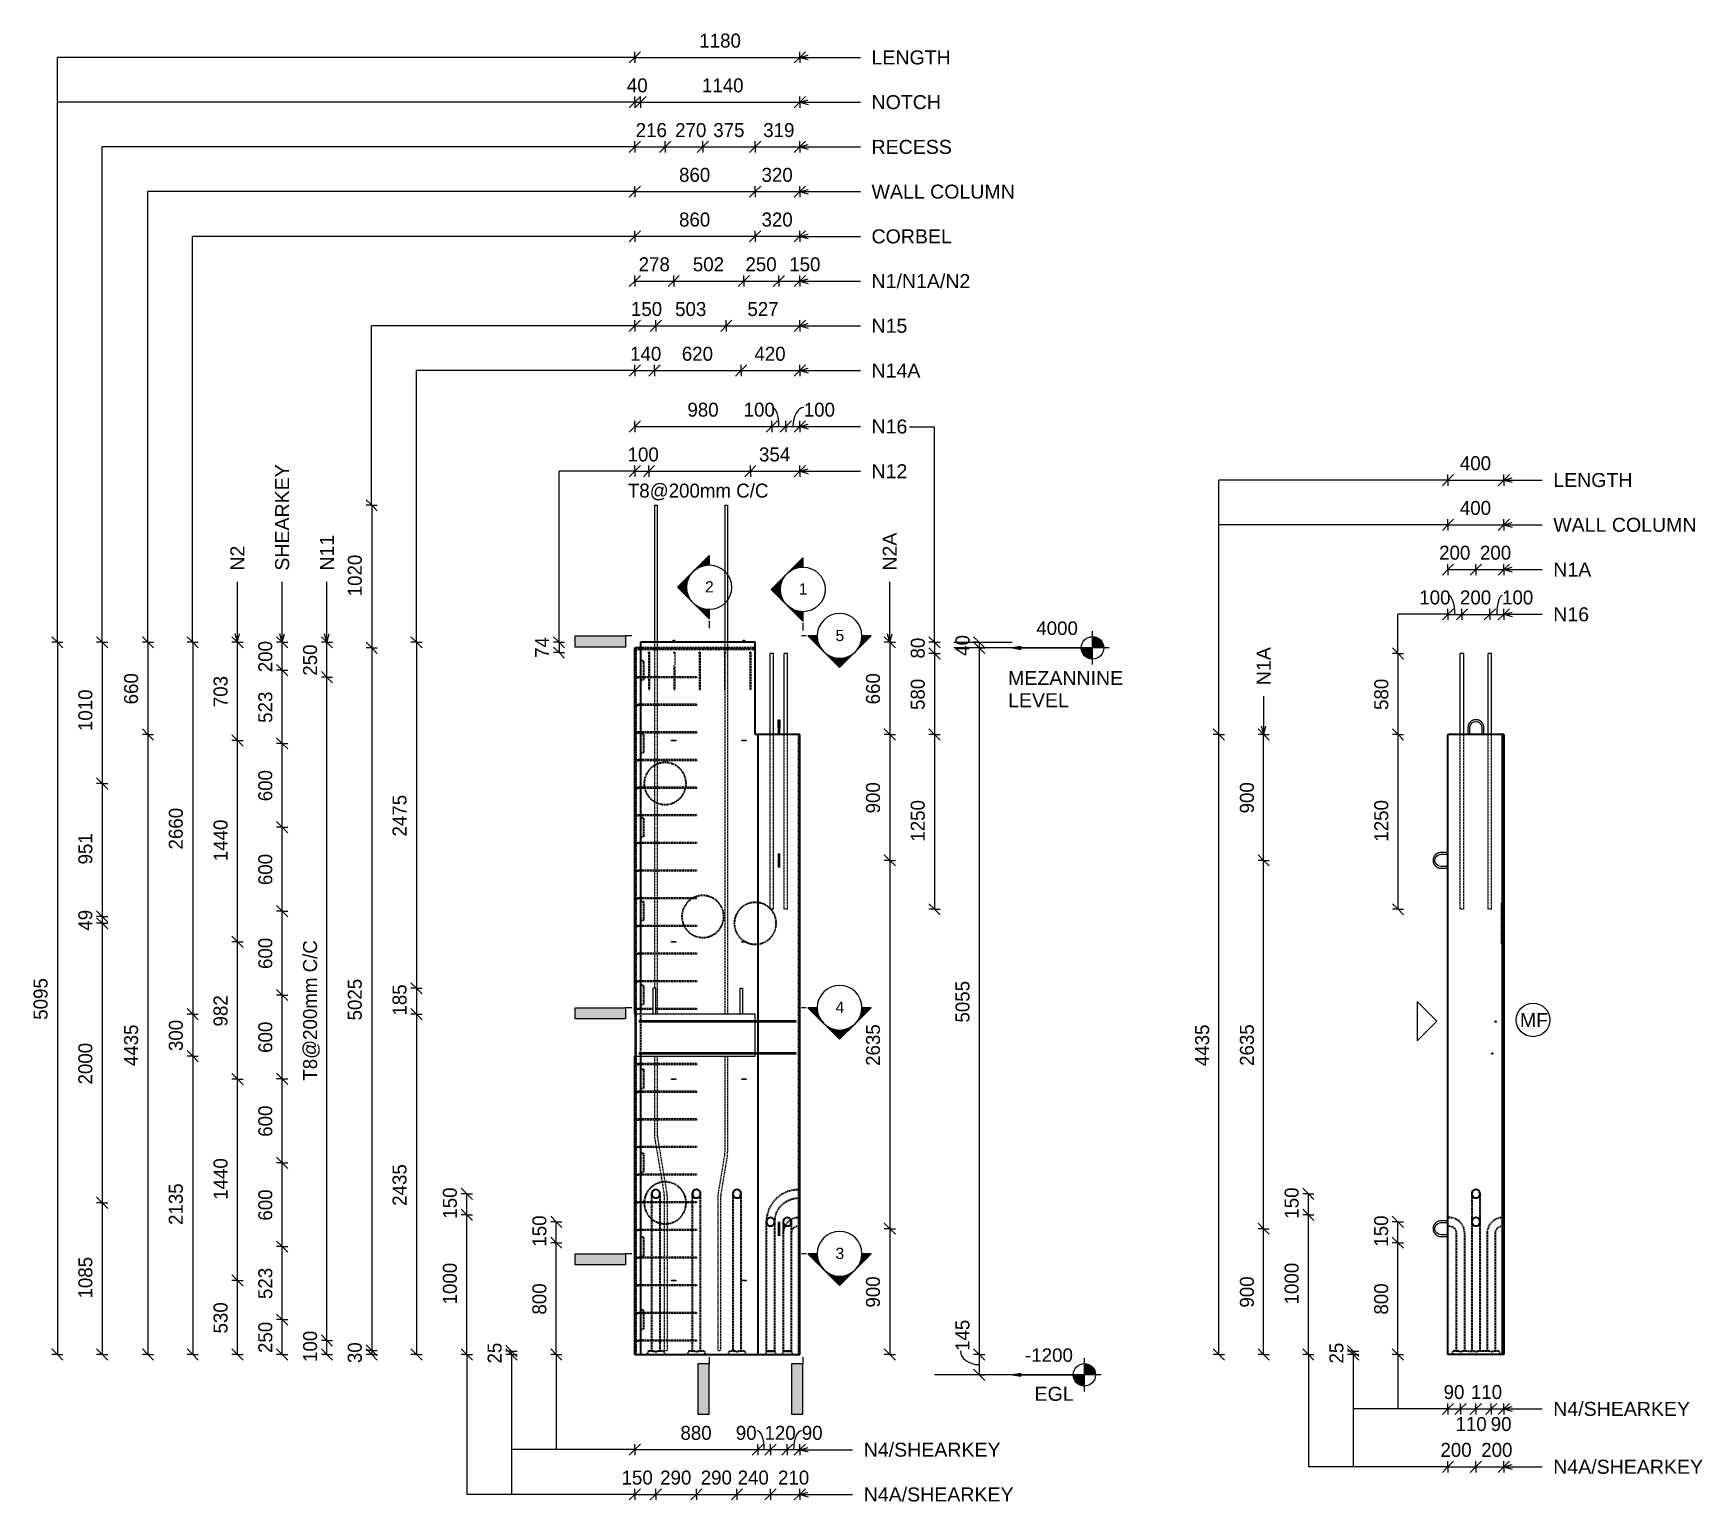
# Model space of a CAD drawing. Header units: millimetres. Extents: x -17195 to -5258, y -2447 to 8056.
import ezdxf

# ---------------------------------------------------------------- set-up
doc = ezdxf.new("R2010")
doc.units = ezdxf.units.MM
doc.linetypes.add('Dash', pattern=[6.36, 3.18, -3.18])
doc.linetypes.add('Overhead', pattern=[3.97, 2.38, -1.59])
for name, color, linetype, lineweight in [('A-ANNO-DIMS', 211, 'Continuous', 9), ('A-ANNO-DIMS-40', 211, 'Continuous', 9), ('A-DETL-MBND', 5, 'Continuous', 18), ('A-DETL-THIN', 151, 'Continuous', 18), ('A-FLOR-OVHD', 1, 'Overhead', 18), ('A-GENM', 13, 'Continuous', 18), ('A-WALL', 113, 'Continuous', 25), ('A-WALL-HDLN', 110, 'Dash', 25), ('G-ANNO-DIMS', 111, 'Continuous', 9), ('G-ANNO-SYMB', 111, 'Continuous', 9), ('G-ANNO-TEXT', 231, 'Continuous', 9), ('S-BEAM', 12, 'Continuous', 18), ('S-RBAR', 171, 'Continuous', 18)]:
    doc.layers.add(name, color=color, linetype=linetype, lineweight=lineweight)
doc.styles.add('Arial', font='arial.ttf', dxfattribs={"height": 80})
doc.styles.add('Arial_1', font='arial.ttf', dxfattribs={"height": 100})
doc.styles.add('Arial_2', font='arial.ttf', dxfattribs={"height": 96})
doc.styles.add('Nirmala UI Semilight', font='NirmalaS.ttf', dxfattribs={"height": 100})
doc.dimstyles.new('Arrow_Filled_-_2_5_NI_UI', dxfattribs={"dimscale": 304.8, "dimtxt": 104.736395, "dimasz": 0.262467, "dimexe": 0.131234, "dimexo": 0.0625, "dimgap": 0.131234, "dimtad": 1, "dimdec": 4, "dimzin": 0, "dimdsep": 46, "dimtxsty": 'Nirmala UI Semilight', "dimblk1": 'OBLIQUE', "dimblk2": 'OBLIQUE', "dimsah": 1, "dimcen": 0.09, "dimazin": 0, "dimtfac": 1, "dimtdec": 4, "dimtix": 1, "dimtmove": 0, "dimatfit": 3, "dimfxl": 0.131234, "dimfxlon": 1, "dimtvp": 1, "dimtolj": 1, "dimtzin": 0, "dimarcsym": 2})
doc.dimstyles.new('Arrow_Filled_-_2_5_NI_UI_1', dxfattribs={"dimscale": 304.8, "dimtxt": 104.736395, "dimasz": 0.262467, "dimexe": 0.131234, "dimexo": 0.0625, "dimgap": 0.131234, "dimtad": 1, "dimdec": 4, "dimzin": 0, "dimdsep": 46, "dimtxsty": 'Nirmala UI Semilight', "dimblk1": 'OBLIQUE', "dimblk2": 'OBLIQUE', "dimsah": 1, "dimcen": 0.09, "dimazin": 0, "dimtfac": 1, "dimtdec": 4, "dimtix": 1, "dimtmove": 2, "dimatfit": 3, "dimfxl": 0.131234, "dimfxlon": 1, "dimtvp": 1, "dimtolj": 1, "dimtzin": 0, "dimarcsym": 2})
doc.dimstyles.new('Arrow_Filled_-_2_5_NI_UI_2', dxfattribs={"dimscale": 304.8, "dimtxt": 104.736395, "dimasz": 0.262467, "dimexe": 0.131234, "dimexo": 0.0625, "dimgap": 0.131234, "dimtad": 1, "dimdec": 4, "dimzin": 0, "dimdsep": 46, "dimtxsty": 'Nirmala UI Semilight', "dimblk1": 'OBLIQUE', "dimblk2": 'OBLIQUE', "dimsah": 1, "dimcen": 0.09, "dimazin": 0, "dimtfac": 1, "dimtdec": 4, "dimtix": 1, "dimtmove": 1, "dimatfit": 3, "dimfxl": 0.131234, "dimfxlon": 1, "dimtvp": 1, "dimtolj": 1, "dimtzin": 0, "dimarcsym": 2})

msp = doc.modelspace()

# ---------------------------------------------------------------- texts
at = {"layer": 'G-ANNO-SYMB', "char_height": 80, "width": 76.962, "attachment_point": 1, "style": 'Arial'}
for s, insert in [('2', (-12392.12821, 4136.90065)), ('1', (-11722.12821, 4121.67308)), ('5', (-11459.02798, 3788.89102)), ('4', (-11459.02798, 1128.89102)), ('3', (-11459.02798, -631.10898))]:
    msp.add_mtext(s, dxfattribs=dict(at, insert=insert))
at = {"layer": 'G-ANNO-TEXT', "color": 7, "char_height": 100, "attachment_point": 1, "style": 'Arial_1'}
for s, insert, width in [('LENGTH', (-11201.42125, 7933.81656), 686.2445), ('NOTCH', (-11201.42125, 7613.81656), 602.869), ('RECESS', (-11201.42125, 7293.81656), 692.658), ('WALL COLUMN', (-11201.42125, 6973.81656), 1241.01225), ('CORBEL', (-11201.42125, 6653.81656), 692.658), ('N1/N1A/N2', (-11201.42125, 6333.81656), 852.9955), ('N15', (-11201.42125, 6013.81656), 307.848), ('N14A', (-11201.42125, 5693.81656), 420.08425), ('N16', (-11201.42125, 5293.81656), 307.848), ('N12', (-11201.42125, 4973.81656), 307.848), ('LENGTH', (-6325.98107, 4910.78802), 686.2445), ('WALL COLUMN', (-6325.98107, 4590.25381), 1241.01225), ('N1A', (-6325.98107, 4270.25381), 327.0885), ('N16', (-6325.98107, 3950.25381), 307.848), ('MEZANNINE', (-10224.8029, 3494.67362), 990.88575), ('LEVEL', (-10224.8029, 3335.92362), 522.70025), ('MF', (-6564.24902, 1047.32428), 240.50625), ('EGL', (-10035.43025, -1625.87366), 336.70875), ('N4/SHEARKEY', (-6325.98107, -1733.69869), 1180.084), ('N4/SHEARKEY', (-11257.00341, -2025.5871), 1180.084), ('N4A/SHEARKEY', (-6325.98107, -2147.73421), 1292.32025), ('N4A/SHEARKEY', (-11257.00341, -2345.5871), 1292.32025)]:
    msp.add_mtext(s, dxfattribs=dict(at, insert=insert, width=width))
at = {"layer": 'G-ANNO-TEXT', "color": 7, "char_height": 100, "attachment_point": 1, "rotation": 90, "style": 'Arial_1'}
for s, insert, width in [('SHEARKEY', (-15466.4726, 4212.49228), 917.1305), ('N11', (-15146.4726, 4212.49228), 307.848), ('N2A', (-11120.983, 4212.49228), 327.0885), ('N2', (-15786.55149, 4212.49228), 214.85225), ('N1A', (-8446.76313, 3393.64623), 327.0885)]:
    msp.add_mtext(s, dxfattribs=dict(at, insert=insert, width=width))

# ---------------------------------------------------------------- blocks, each defined once
blk = doc.blocks.new('RR spread anchor face based - RR-SA-3_0-200-1726827-Elevation Front')
at = {"layer": 'A-GENM'}
for p, q in [((-12621, 3710), (-12621, 3715)), ((-12621, 3715), (-12611, 3715)), ((-12621, 3700), (-12621, 3710)), ((-12611, 3710), (-12621, 3710)), ((-12611, 3715), (-12611, 3710)), ((-12611, 3710), (-12611, 3700))]:
    blk.add_line(p, q, dxfattribs=at)
blk = doc.blocks.new('RR spread anchor face based - RR-SA-0_7-110-1726815-Elevation Front')
at = {"layer": 'A-GENM'}
for p, q in [((-12631, 2999), (-12628, 2999)), ((-12631, 2994), (-12631, 2999)), ((-12628, 2994), (-12631, 2994)), ((-12628, 2999), (-12603, 2999)), ((-12628, 2999), (-12628, 2994)), ((-12603, 2994), (-12628, 2994)), ((-12603, 2999), (-12601, 2999)), ((-12603, 2999), (-12603, 2994)), ((-12601, 2994), (-12603, 2994)), ((-12601, 2999), (-12601, 2994))]:
    blk.add_line(p, q, dxfattribs=at)
blk = doc.blocks.new('RR spread anchor face based - RR-SA-0_7-110-2888042-Elevation Front')
at = {"layer": 'A-GENM'}
for p, q in [((-12631, -863), (-12628, -863)), ((-12631, -868), (-12631, -863)), ((-12628, -868), (-12631, -868)), ((-12628, -863), (-12603, -863)), ((-12628, -863), (-12628, -868)), ((-12603, -868), (-12628, -868)), ((-12603, -863), (-12601, -863)), ((-12603, -863), (-12603, -868)), ((-12601, -868), (-12603, -868)), ((-12601, -863), (-12601, -868))]:
    blk.add_line(p, q, dxfattribs=at)
blk = doc.blocks.new('12_7Ø_ Lifting Insert_COLUMN - 12_9Ø Lifting insert-1653057-Elevation Front')
at = {"layer": 'A-GENM', "flags": 128}
for points in [[(-11870, 2190), (-11870, 2190), (-11870, 2190), (-11870, 2190), (-11870, 2189), (-11870, 2189), (-11870, 2189), (-11870, 2188), (-11870, 2187), (-11870, 2187), (-11870, 2186), (-11870, 2185), (-11870, 2184), (-11870, 2183), (-11870, 2182), (-11870, 2181), (-11870, 2180), (-11870, 2179), (-11870, 2178), (-11870, 2176), (-11870, 2175), (-11870, 2173), (-11870, 2172), (-11870, 2170), (-11870, 2169), (-11870, 2167), (-11870, 2165), (-11870, 2164), (-11870, 2162), (-11870, 2160), (-11870, 2158), (-11870, 2156), (-11870, 2154), (-11870, 2152), (-11870, 2150), (-11870, 2148), (-11870, 2147), (-11870, 2145), (-11870, 2143), (-11870, 2141), (-11870, 2139), (-11870, 2137), (-11870, 2135), (-11870, 2133), (-11870, 2131), (-11870, 2129), (-11870, 2127), (-11870, 2125), (-11870, 2123), (-11870, 2121), (-11870, 2119), (-11870, 2117), (-11870, 2116), (-11870, 2114), (-11870, 2112), (-11870, 2111), (-11870, 2109), (-11870, 2107), (-11870, 2106), (-11870, 2105), (-11870, 2103), (-11870, 2102), (-11870, 2101), (-11870, 2099), (-11870, 2098), (-11870, 2097), (-11870, 2096), (-11870, 2095), (-11870, 2094), (-11870, 2094), (-11870, 2093), (-11870, 2092), (-11870, 2092), (-11870, 2091), (-11870, 2091), (-11870, 2091), (-11870, 2090), (-11870, 2090), (-11870, 2090), (-11870, 2090)], [(-11857, 2090), (-11857, 2090), (-11857, 2090), (-11857, 2090), (-11857, 2091), (-11857, 2091), (-11857, 2091), (-11857, 2092), (-11857, 2093), (-11857, 2093), (-11857, 2094), (-11857, 2095), (-11857, 2096), (-11857, 2097), (-11857, 2098), (-11857, 2099), (-11857, 2100), (-11857, 2101), (-11857, 2102), (-11857, 2104), (-11857, 2105), (-11857, 2107), (-11857, 2108), (-11857, 2110), (-11857, 2111), (-11857, 2113), (-11857, 2115), (-11857, 2116), (-11857, 2118), (-11857, 2120), (-11857, 2122), (-11857, 2124), (-11857, 2126), (-11857, 2128), (-11857, 2130), (-11857, 2132), (-11857, 2133), (-11857, 2135), (-11857, 2137), (-11857, 2139), (-11857, 2141), (-11857, 2143), (-11857, 2145), (-11857, 2147), (-11857, 2149), (-11857, 2151), (-11857, 2153), (-11857, 2155), (-11857, 2157), (-11857, 2159), (-11857, 2161), (-11857, 2163), (-11857, 2164), (-11857, 2166), (-11857, 2168), (-11857, 2169), (-11857, 2171), (-11857, 2173), (-11857, 2174), (-11857, 2175), (-11857, 2177), (-11857, 2178), (-11857, 2179), (-11857, 2181), (-11857, 2182), (-11857, 2183), (-11857, 2184), (-11857, 2185), (-11857, 2186), (-11857, 2186), (-11857, 2187), (-11857, 2188), (-11857, 2188), (-11857, 2189), (-11857, 2189), (-11857, 2189), (-11857, 2190), (-11857, 2190), (-11857, 2190), (-11857, 2190)]]:
    blk.add_lwpolyline(points, dxfattribs=at)
blk = doc.blocks.new('12_7Ø_ Lifting Insert_COLUMN - 12_9Ø Lifting insert-V1-Elevation Front')
at = {"layer": 'A-GENM'}
for p, q in [((-11870, 3090), (-11870, 3040)), ((-11857, 3040), (-11857, 3090))]:
    blk.add_line(p, q, dxfattribs=at)
at = {"layer": 'A-GENM', "flags": 128}
for points in [[(-11870, 3140), (-11870, 3140), (-11870, 3141), (-11870, 3141), (-11870, 3141), (-11870, 3141), (-11870, 3142), (-11870, 3142), (-11870, 3142), (-11870, 3142), (-11870, 3142), (-11870, 3143), (-11869, 3143), (-11869, 3143), (-11869, 3143), (-11869, 3144), (-11869, 3144), (-11869, 3144), (-11869, 3144), (-11868, 3144), (-11868, 3145), (-11868, 3145), (-11868, 3145), (-11868, 3145), (-11867, 3145), (-11867, 3145), (-11867, 3145), (-11867, 3146), (-11867, 3146), (-11866, 3146), (-11866, 3146), (-11866, 3146), (-11866, 3146), (-11865, 3146), (-11865, 3146), (-11865, 3146), (-11865, 3146), (-11864, 3146), (-11864, 3146), (-11864, 3146), (-11864, 3146), (-11863, 3146), (-11863, 3146), (-11863, 3146), (-11863, 3146), (-11862, 3146), (-11862, 3146), (-11862, 3146), (-11862, 3146), (-11861, 3146), (-11861, 3146), (-11861, 3146), (-11861, 3146), (-11860, 3145), (-11860, 3145), (-11860, 3145), (-11860, 3145), (-11860, 3145), (-11859, 3145), (-11859, 3144), (-11859, 3144), (-11859, 3144), (-11859, 3144), (-11859, 3144), (-11858, 3143), (-11858, 3143), (-11858, 3143), (-11858, 3143), (-11858, 3143), (-11858, 3142), (-11858, 3142), (-11858, 3142), (-11858, 3142), (-11858, 3141), (-11858, 3141), (-11858, 3141), (-11857, 3141), (-11857, 3140), (-11857, 3140), (-11857, 3140)], [(-11870, 3090), (-11870, 3092), (-11870, 3094), (-11870, 3096), (-11870, 3098), (-11870, 3100), (-11870, 3102), (-11870, 3104), (-11870, 3106), (-11870, 3108), (-11870, 3109), (-11870, 3111), (-11870, 3113), (-11870, 3115), (-11870, 3117), (-11870, 3118), (-11870, 3120), (-11870, 3121), (-11870, 3123), (-11870, 3124), (-11870, 3126), (-11870, 3127), (-11870, 3129), (-11870, 3130), (-11870, 3131), (-11870, 3132), (-11870, 3133), (-11870, 3134), (-11870, 3135), (-11870, 3136), (-11870, 3137), (-11870, 3137), (-11870, 3138), (-11870, 3138), (-11870, 3139), (-11870, 3139), (-11870, 3140), (-11870, 3140), (-11870, 3140), (-11870, 3140), (-11870, 3140)], [(-11870, 3140), (-11870, 3140), (-11870, 3140), (-11870, 3140), (-11870, 3139), (-11870, 3139), (-11870, 3139), (-11870, 3138), (-11870, 3137), (-11870, 3137), (-11870, 3136), (-11870, 3135), (-11870, 3134), (-11870, 3133), (-11870, 3132), (-11870, 3131), (-11870, 3130), (-11870, 3129), (-11870, 3128), (-11870, 3126), (-11870, 3125), (-11870, 3123), (-11870, 3122), (-11870, 3120), (-11870, 3119), (-11870, 3117), (-11870, 3115), (-11870, 3114), (-11870, 3112), (-11870, 3110), (-11870, 3108), (-11870, 3106), (-11870, 3104), (-11870, 3102), (-11870, 3100), (-11870, 3098), (-11870, 3097), (-11870, 3095), (-11870, 3093), (-11870, 3091), (-11870, 3090)], [(-11857, 3090), (-11857, 3092), (-11857, 3094), (-11857, 3096), (-11857, 3098), (-11857, 3100), (-11857, 3102), (-11857, 3104), (-11857, 3106), (-11857, 3108), (-11857, 3109), (-11857, 3111), (-11857, 3113), (-11857, 3115), (-11857, 3117), (-11857, 3118), (-11857, 3120), (-11857, 3121), (-11857, 3123), (-11857, 3124), (-11857, 3126), (-11857, 3127), (-11857, 3129), (-11857, 3130), (-11857, 3131), (-11857, 3132), (-11857, 3133), (-11857, 3134), (-11857, 3135), (-11857, 3136), (-11857, 3137), (-11857, 3137), (-11857, 3138), (-11857, 3138), (-11857, 3139), (-11857, 3139), (-11857, 3140), (-11857, 3140), (-11857, 3140), (-11857, 3140), (-11857, 3140)], [(-11857, 3140), (-11857, 3140), (-11857, 3140), (-11857, 3140), (-11857, 3139), (-11857, 3139), (-11857, 3139), (-11857, 3138), (-11857, 3137), (-11857, 3137), (-11857, 3136), (-11857, 3135), (-11857, 3134), (-11857, 3133), (-11857, 3132), (-11857, 3131), (-11857, 3130), (-11857, 3129), (-11857, 3128), (-11857, 3126), (-11857, 3125), (-11857, 3123), (-11857, 3122), (-11857, 3120), (-11857, 3119), (-11857, 3117), (-11857, 3115), (-11857, 3114), (-11857, 3112), (-11857, 3110), (-11857, 3108), (-11857, 3106), (-11857, 3104), (-11857, 3102), (-11857, 3100), (-11857, 3098), (-11857, 3097), (-11857, 3095), (-11857, 3093), (-11857, 3091), (-11857, 3090)]]:
    blk.add_lwpolyline(points, dxfattribs=at)
blk = doc.blocks.new('12_7Ø_ Lifting Insert_COLUMN - 12_9Ø Lifting insert-1653057-Elevation Right Copy 1')
at = {"layer": 'A-GENM'}
for p, q in [((20065, 2196), (20015, 2196)), ((20015, 2184), (20065, 2184)), ((20065, 2096), (20015, 2096)), ((20015, 2084), (20065, 2084))]:
    blk.add_line(p, q, dxfattribs=at)
at = {"layer": 'A-GENM', "flags": 128}
for points in [[(20015, 2196), (20012, 2196), (20010, 2196), (20008, 2196), (20006, 2196), (20003, 2195), (20001, 2195), (19999, 2194), (19997, 2193), (19995, 2193), (19993, 2192), (19991, 2191), (19989, 2190), (19987, 2189), (19985, 2188), (19983, 2187), (19981, 2185), (19979, 2184), (19977, 2182), (19976, 2181), (19974, 2179), (19973, 2178), (19971, 2176), (19970, 2174), (19968, 2172), (19967, 2170), (19966, 2169), (19965, 2167), (19964, 2165), (19963, 2163), (19962, 2160), (19961, 2158), (19961, 2156), (19960, 2154), (19959, 2152), (19959, 2150), (19959, 2147), (19958, 2145), (19958, 2143), (19958, 2141), (19958, 2138), (19958, 2136), (19959, 2134), (19959, 2132), (19959, 2129), (19960, 2127), (19960, 2125), (19961, 2123), (19962, 2121), (19962, 2119), (19963, 2117), (19964, 2115), (19965, 2113), (19967, 2111), (19968, 2109), (19969, 2107), (19970, 2105), (19972, 2103), (19973, 2102), (19975, 2100), (19977, 2098), (19978, 2097), (19980, 2096), (19982, 2094), (19984, 2093), (19986, 2092), (19987, 2091), (19989, 2090), (19992, 2089), (19994, 2088), (19996, 2087), (19998, 2086), (20000, 2086), (20002, 2085), (20004, 2085), (20007, 2084), (20009, 2084), (20011, 2084), (20013, 2084), (20015, 2084)], [(20015, 2096), (19996, 2100), (19981, 2112), (19972, 2129), (19972, 2147), (19979, 2165), (19992, 2178), (20010, 2183), (20015, 2184)]]:
    blk.add_lwpolyline(points, dxfattribs=at)
blk = doc.blocks.new('12_7Ø_ Lifting Insert_COLUMN - 12_9Ø Lifting insert-V2-Elevation Right Copy 1')
at = {"layer": 'A-GENM'}
for p, q in [((20208, 3090), (20208, 3040)), ((20221, 3040), (20221, 3090)), ((20308, 3090), (20308, 3040)), ((20321, 3040), (20321, 3090))]:
    blk.add_line(p, q, dxfattribs=at)
at = {"layer": 'A-GENM', "flags": 128}
for points in [[(20321, 3090), (20321, 3092), (20321, 3095), (20321, 3097), (20320, 3099), (20320, 3101), (20319, 3103), (20319, 3106), (20318, 3108), (20317, 3110), (20316, 3112), (20316, 3114), (20315, 3116), (20313, 3118), (20312, 3120), (20311, 3122), (20310, 3124), (20308, 3125), (20307, 3127), (20305, 3129), (20304, 3130), (20302, 3132), (20300, 3133), (20299, 3135), (20297, 3136), (20295, 3137), (20293, 3139), (20291, 3140), (20289, 3141), (20287, 3142), (20285, 3143), (20283, 3143), (20281, 3144), (20279, 3145), (20276, 3145), (20274, 3146), (20272, 3146), (20270, 3146), (20267, 3146), (20265, 3146), (20263, 3146), (20261, 3146), (20258, 3146), (20256, 3146), (20254, 3145), (20252, 3145), (20250, 3144), (20247, 3144), (20245, 3143), (20243, 3142), (20241, 3141), (20239, 3140), (20237, 3139), (20235, 3138), (20233, 3137), (20231, 3136), (20230, 3134), (20228, 3133), (20226, 3131), (20225, 3130), (20223, 3128), (20222, 3126), (20220, 3125), (20219, 3123), (20217, 3121), (20216, 3119), (20215, 3117), (20214, 3115), (20213, 3113), (20212, 3111), (20211, 3109), (20211, 3107), (20210, 3105), (20210, 3102), (20209, 3100), (20209, 3098), (20209, 3096), (20208, 3093), (20208, 3091), (20208, 3090)], [(20221, 3090), (20225, 3108), (20236, 3123), (20253, 3132), (20272, 3133), (20289, 3126), (20302, 3112), (20308, 3094), (20308, 3090)]]:
    blk.add_lwpolyline(points, dxfattribs=at)
blk = doc.blocks.new('Detail View - M_Section Tail - Filled Horizontal-14034-Elevation Front')
at = {"layer": 'G-ANNO-SYMB'}
blk.add_hatch(color=256, dxfattribs=at).paths.add_polyline_path([(-12960, -754), (-12960, -674), (-13320, -674), (-13320, -754)])
for p, q in [((-13320, -754), (-13320, -674)), ((-13320, -674), (-12960, -674)), ((-12960, -674), (-12960, -754)), ((-12960, -754), (-13320, -754))]:
    blk.add_line(p, q, dxfattribs=at)
blk = doc.blocks.new('Detail View - M_Section Head - Filled SHOP DWG-1002450-Elevation Front')
at = {"layer": 'G-ANNO-SYMB'}
h = blk.add_hatch(color=256, dxfattribs=at)
edge = h.paths.add_edge_path()
edge.add_line((-11656, -674), (-11590, -674))
edge.add_arc((-11430, -674), 160, 180, 225)
edge.add_line((-11543, -787), (-11656, -674))
h = blk.add_hatch(color=256, dxfattribs=at)
edge = h.paths.add_edge_path()
edge.add_line((-11203, -674), (-11317, -787))
edge.add_arc((-11430, -674), 160, 315, 360)
edge.add_line((-11270, -674), (-11203, -674))
h = blk.add_hatch(color=256, dxfattribs=at)
edge = h.paths.add_edge_path()
edge.add_line((-11430, -900), (-11543, -787))
edge.add_arc((-11430, -674), 160, 225, 270)
edge.add_line((-11430, -834), (-11430, -900))
h = blk.add_hatch(color=256, dxfattribs=at)
edge = h.paths.add_edge_path()
edge.add_line((-11430, -900), (-11430, -834))
edge.add_arc((-11430, -674), 160, 270, 315)
edge.add_line((-11317, -787), (-11430, -900))
for p, q in [((-11430, -900), (-11656, -674)), ((-11590, -674), (-11656, -674)), ((-11656, -674), (-11543, -787)), ((-11590, -674), (-11656, -674)), ((-11430, -900), (-11203, -674)), ((-11317, -787), (-11203, -674)), ((-11270, -674), (-11203, -674)), ((-11203, -674), (-11270, -674)), ((-11543, -787), (-11430, -900)), ((-11430, -900), (-11317, -787)), ((-11430, -834), (-11430, -900)), ((-11430, -900), (-11430, -834))]:
    blk.add_line(p, q, dxfattribs=at)
for start, end in [(360, 180), (180, 360), (180, 225), (315, 0), (225, 270), (270, 315)]:
    blk.add_arc((-11430, -674), 160, start, end, dxfattribs=at)
blk = doc.blocks.new('DIMBLOCK1-Elevation Front')
at = {"layer": 'A-ANNO-DIMS-40'}
for p, q in [((-17024, 3700), (-17064, 3740)), ((-17024, 3700), (-17064, 3700)), ((-17024, 3700), (-17024, -1395)), ((-17024, 3700), (-16984, 3660)), ((-17024, 3700), (-16984, 3700)), ((-17024, -1395), (-17064, -1355)), ((-17024, -1395), (-17064, -1395)), ((-17024, -1395), (-16984, -1435)), ((-17024, -1395), (-16984, -1395))]:
    blk.add_line(p, q, dxfattribs=at)
at = {"layer": 'A-ANNO-DIMS-40', "color": 0, "insert": (-17194, 1000), "char_height": 100, "width": 365.63, "attachment_point": 1, "rotation": 90, "line_spacing_factor": 1.142579, "style": 'Nirmala UI Semilight'}
blk.add_mtext('5095', dxfattribs=at)
blk = doc.blocks.new('_Oblique')
at = {"color": 0, "linetype": 'ByBlock', "lineweight": -2}
blk.add_line((-0.5, -0.5), (0.5, 0.5), dxfattribs=at)
blk = doc.blocks.new('DIMBLOCK2-Elevation Front')
at = {"layer": 'A-ANNO-DIMS-40'}
for p, q in [((-12894, 7884), (-12934, 7844)), ((-12894, 7884), (-12854, 7924)), ((-12894, 7884), (-12894, 7924)), ((-12894, 7884), (-11714, 7884)), ((-12894, 7884), (-12894, 7844)), ((-11714, 7884), (-11754, 7844)), ((-11714, 7884), (-11674, 7924)), ((-11714, 7884), (-11714, 7924)), ((-11714, 7884), (-11714, 7844))]:
    blk.add_line(p, q, dxfattribs=at)
at = {"layer": 'A-ANNO-DIMS-40', "color": 0, "insert": (-12433, 8054), "char_height": 100, "width": 310.78, "attachment_point": 1, "line_spacing_factor": 1.142579, "style": 'Nirmala UI Semilight'}
blk.add_mtext('1180', dxfattribs=at)
blk = doc.blocks.new('DIMBLOCK3-Elevation Front')
at = {"layer": 'A-ANNO-DIMS-40'}
for p, q in [((-12894, 6284), (-12934, 6244)), ((-12894, 6284), (-12854, 6324)), ((-12894, 6284), (-12894, 6324)), ((-12894, 6284), (-12616, 6284)), ((-12894, 6284), (-12894, 6244)), ((-12616, 6284), (-12656, 6244)), ((-12616, 6284), (-12576, 6324)), ((-12616, 6284), (-12616, 6324)), ((-12616, 6284), (-12616, 6244))]:
    blk.add_line(p, q, dxfattribs=at)
at = {"layer": 'A-ANNO-DIMS-40', "color": 0, "insert": (-12867, 6454), "char_height": 100, "width": 269.65, "attachment_point": 1, "line_spacing_factor": 1.142579, "style": 'Nirmala UI Semilight'}
blk.add_mtext('278', dxfattribs=at)
blk = doc.blocks.new('DIMBLOCK4-Elevation Front')
at = {"layer": 'A-ANNO-DIMS-40'}
for p, q in [((-12616, 6284), (-12656, 6244)), ((-12616, 6284), (-12576, 6324)), ((-12616, 6284), (-12616, 6324)), ((-12616, 6284), (-12114, 6284)), ((-12616, 6284), (-12616, 6244)), ((-12114, 6284), (-12154, 6244)), ((-12114, 6284), (-12074, 6324)), ((-12114, 6284), (-12114, 6324)), ((-12114, 6284), (-12114, 6244))]:
    blk.add_line(p, q, dxfattribs=at)
at = {"layer": 'A-ANNO-DIMS-40', "color": 0, "insert": (-12479, 6454), "char_height": 100, "width": 274.22, "attachment_point": 1, "line_spacing_factor": 1.142579, "style": 'Nirmala UI Semilight'}
blk.add_mtext('502', dxfattribs=at)
blk = doc.blocks.new('DIMBLOCK5-Elevation Front')
at = {"layer": 'A-ANNO-DIMS-40'}
for p, q in [((-12114, 6284), (-12154, 6244)), ((-12114, 6284), (-12074, 6324)), ((-12114, 6284), (-12114, 6324)), ((-12114, 6284), (-11864, 6284)), ((-12114, 6284), (-12114, 6244)), ((-11864, 6284), (-11904, 6244)), ((-11864, 6284), (-11824, 6324)), ((-11864, 6284), (-11864, 6324)), ((-11864, 6284), (-11864, 6244))]:
    blk.add_line(p, q, dxfattribs=at)
at = {"layer": 'A-ANNO-DIMS-40', "color": 0, "insert": (-12103, 6454), "char_height": 100, "width": 274.22, "attachment_point": 1, "line_spacing_factor": 1.142579, "style": 'Nirmala UI Semilight'}
blk.add_mtext('250', dxfattribs=at)
blk = doc.blocks.new('DIMBLOCK6-Elevation Front')
at = {"layer": 'A-ANNO-DIMS-40'}
for p, q in [((-11864, 6284), (-11904, 6244)), ((-11864, 6284), (-11824, 6324)), ((-11864, 6284), (-11864, 6324)), ((-11864, 6284), (-11714, 6284)), ((-11864, 6284), (-11864, 6244)), ((-11714, 6284), (-11754, 6244)), ((-11714, 6284), (-11674, 6324)), ((-11714, 6284), (-11714, 6324)), ((-11714, 6284), (-11714, 6244))]:
    blk.add_line(p, q, dxfattribs=at)
at = {"layer": 'A-ANNO-DIMS-40', "color": 0, "insert": (-11790, 6454), "char_height": 100, "width": 246.8, "attachment_point": 1, "line_spacing_factor": 1.142579, "style": 'Nirmala UI Semilight'}
blk.add_mtext('150', dxfattribs=at)
blk = doc.blocks.new('DIMBLOCK7-Elevation Front')
at = {"layer": 'A-ANNO-DIMS-40'}
for p, q in [((-15736, -865), (-15776, -825)), ((-15736, -865), (-15776, -865)), ((-15736, -1395), (-15736, -865)), ((-15736, -865), (-15696, -905)), ((-15736, -865), (-15696, -865)), ((-15736, -1395), (-15776, -1355)), ((-15736, -1395), (-15776, -1395)), ((-15736, -1395), (-15696, -1435)), ((-15736, -1395), (-15696, -1395))]:
    blk.add_line(p, q, dxfattribs=at)
at = {"layer": 'A-ANNO-DIMS-40', "color": 0, "insert": (-15907, -1244), "char_height": 100, "width": 274.22, "attachment_point": 1, "rotation": 90, "line_spacing_factor": 1.142579, "style": 'Nirmala UI Semilight'}
blk.add_mtext('530', dxfattribs=at)
blk = doc.blocks.new('DIMBLOCK8-Elevation Front')
at = {"layer": 'A-ANNO-DIMS-40'}
for p, q in [((-15736, 575), (-15776, 615)), ((-15736, 575), (-15776, 575)), ((-15736, -865), (-15736, 575)), ((-15736, 575), (-15696, 535)), ((-15736, 575), (-15696, 575)), ((-15736, -865), (-15776, -825)), ((-15736, -865), (-15776, -865)), ((-15736, -865), (-15696, -905)), ((-15736, -865), (-15696, -865))]:
    blk.add_line(p, q, dxfattribs=at)
at = {"layer": 'A-ANNO-DIMS-40', "color": 0, "insert": (-15907, -288), "char_height": 100, "width": 342.77, "attachment_point": 1, "rotation": 90, "line_spacing_factor": 1.142579, "style": 'Nirmala UI Semilight'}
blk.add_mtext('1440', dxfattribs=at)
blk = doc.blocks.new('DIMBLOCK9-Elevation Front')
at = {"layer": 'A-ANNO-DIMS-40'}
for p, q in [((-15736, 1557), (-15776, 1597)), ((-15736, 1557), (-15776, 1557)), ((-15736, 575), (-15736, 1557)), ((-15736, 1557), (-15696, 1517)), ((-15736, 1557), (-15696, 1557)), ((-15736, 575), (-15776, 615)), ((-15736, 575), (-15776, 575)), ((-15736, 575), (-15696, 535)), ((-15736, 575), (-15696, 575))]:
    blk.add_line(p, q, dxfattribs=at)
at = {"layer": 'A-ANNO-DIMS-40', "color": 0, "insert": (-15907, 952), "char_height": 100, "width": 274.22, "attachment_point": 1, "rotation": 90, "line_spacing_factor": 1.142579, "style": 'Nirmala UI Semilight'}
blk.add_mtext('982', dxfattribs=at)
blk = doc.blocks.new('DIMBLOCK10-Elevation Front')
at = {"layer": 'A-ANNO-DIMS-40'}
for p, q in [((-15736, 2997), (-15776, 3037)), ((-15736, 2997), (-15776, 2997)), ((-15736, 1557), (-15736, 2997)), ((-15736, 2997), (-15696, 2957)), ((-15736, 2997), (-15696, 2997)), ((-15736, 1557), (-15776, 1597)), ((-15736, 1557), (-15776, 1557)), ((-15736, 1557), (-15696, 1517)), ((-15736, 1557), (-15696, 1557))]:
    blk.add_line(p, q, dxfattribs=at)
at = {"layer": 'A-ANNO-DIMS-40', "color": 0, "insert": (-15907, 2134), "char_height": 100, "width": 342.77, "attachment_point": 1, "rotation": 90, "line_spacing_factor": 1.142579, "style": 'Nirmala UI Semilight'}
blk.add_mtext('1440', dxfattribs=at)
blk = doc.blocks.new('DIMBLOCK11-Elevation Front')
at = {"layer": 'A-ANNO-DIMS-40'}
for p, q in [((-15736, 3700), (-15776, 3740)), ((-15736, 3700), (-15776, 3700)), ((-15736, 2997), (-15736, 3700)), ((-15736, 3700), (-15696, 3660)), ((-15736, 3700), (-15696, 3700)), ((-15736, 2997), (-15776, 3037)), ((-15736, 2997), (-15776, 2997)), ((-15736, 2997), (-15696, 2957)), ((-15736, 2997), (-15696, 2997))]:
    blk.add_line(p, q, dxfattribs=at)
at = {"layer": 'A-ANNO-DIMS-40', "color": 0, "insert": (-15907, 3236), "char_height": 100, "width": 269.65, "attachment_point": 1, "rotation": 90, "line_spacing_factor": 1.142579, "style": 'Nirmala UI Semilight'}
blk.add_mtext('703', dxfattribs=at)
blk = doc.blocks.new('DIMBLOCK12-Elevation Front')
at = {"layer": 'A-ANNO-DIMS-40'}
for p, q in [((-11071, 3700), (-11111, 3740)), ((-11071, 3700), (-11111, 3700)), ((-11071, 3700), (-11071, 3040)), ((-11071, 3700), (-11031, 3660)), ((-11071, 3700), (-11031, 3700)), ((-11071, 3040), (-11111, 3080)), ((-11071, 3040), (-11111, 3040)), ((-11071, 3040), (-11031, 3000)), ((-11071, 3040), (-11031, 3040))]:
    blk.add_line(p, q, dxfattribs=at)
at = {"layer": 'A-ANNO-DIMS-40', "color": 0, "insert": (-11241, 3256), "char_height": 100, "width": 274.22, "attachment_point": 1, "rotation": 90, "line_spacing_factor": 1.142579, "style": 'Nirmala UI Semilight'}
blk.add_mtext('660', dxfattribs=at)
blk = doc.blocks.new('DIMBLOCK13-Elevation Front')
at = {"layer": 'A-ANNO-DIMS-40'}
for p, q in [((-11071, 3040), (-11111, 3080)), ((-11071, 3040), (-11111, 3040)), ((-11071, 3040), (-11071, 2140)), ((-11071, 3040), (-11031, 3000)), ((-11071, 3040), (-11031, 3040)), ((-11071, 2140), (-11111, 2180)), ((-11071, 2140), (-11111, 2140)), ((-11071, 2140), (-11031, 2100)), ((-11071, 2140), (-11031, 2140))]:
    blk.add_line(p, q, dxfattribs=at)
at = {"layer": 'A-ANNO-DIMS-40', "color": 0, "insert": (-11241, 2476), "char_height": 100, "width": 274.22, "attachment_point": 1, "rotation": 90, "line_spacing_factor": 1.142579, "style": 'Nirmala UI Semilight'}
blk.add_mtext('900', dxfattribs=at)
blk = doc.blocks.new('DIMBLOCK14-Elevation Front')
at = {"layer": 'A-ANNO-DIMS-40'}
for p, q in [((-11071, 2140), (-11111, 2180)), ((-11071, 2140), (-11111, 2140)), ((-11071, 2140), (-11071, -495)), ((-11071, 2140), (-11031, 2100)), ((-11071, 2140), (-11031, 2140)), ((-11071, -495), (-11111, -455)), ((-11071, -495), (-11111, -495)), ((-11071, -495), (-11031, -535)), ((-11071, -495), (-11031, -495))]:
    blk.add_line(p, q, dxfattribs=at)
at = {"layer": 'A-ANNO-DIMS-40', "color": 0, "insert": (-11241, 670), "char_height": 100, "width": 365.63, "attachment_point": 1, "rotation": 90, "line_spacing_factor": 1.142579, "style": 'Nirmala UI Semilight'}
blk.add_mtext('2635', dxfattribs=at)
blk = doc.blocks.new('DIMBLOCK15-Elevation Front')
at = {"layer": 'A-ANNO-DIMS-40'}
for p, q in [((-11071, -495), (-11111, -455)), ((-11071, -495), (-11111, -495)), ((-11071, -495), (-11071, -1395)), ((-11071, -495), (-11031, -535)), ((-11071, -495), (-11031, -495)), ((-11071, -1395), (-11111, -1355)), ((-11071, -1395), (-11111, -1395)), ((-11071, -1395), (-11031, -1435)), ((-11071, -1395), (-11031, -1395))]:
    blk.add_line(p, q, dxfattribs=at)
at = {"layer": 'A-ANNO-DIMS-40', "color": 0, "insert": (-11241, -1059), "char_height": 100, "width": 274.22, "attachment_point": 1, "rotation": 90, "line_spacing_factor": 1.142579, "style": 'Nirmala UI Semilight'}
blk.add_mtext('900', dxfattribs=at)
blk = doc.blocks.new('DIMBLOCK16-Elevation Front')
at = {"layer": 'A-ANNO-DIMS-40'}
for p, q in [((-12894, -2395), (-12854, -2355)), ((-12894, -2395), (-12894, -2355)), ((-12744, -2395), (-12704, -2355)), ((-12744, -2395), (-12744, -2355)), ((-12894, -2395), (-12934, -2435)), ((-12894, -2395), (-12744, -2395)), ((-12894, -2395), (-12894, -2435)), ((-12744, -2395), (-12784, -2435)), ((-12744, -2395), (-12744, -2435))]:
    blk.add_line(p, q, dxfattribs=at)
at = {"layer": 'A-ANNO-DIMS-40', "color": 0, "insert": (-12989, -2225), "char_height": 100, "width": 246.8, "attachment_point": 1, "line_spacing_factor": 1.142579, "style": 'Nirmala UI Semilight'}
blk.add_mtext('150', dxfattribs=at)
blk = doc.blocks.new('DIMBLOCK17-Elevation Front')
at = {"layer": 'A-ANNO-DIMS-40'}
for p, q in [((-12744, -2395), (-12704, -2355)), ((-12744, -2395), (-12744, -2355)), ((-12454, -2395), (-12414, -2355)), ((-12454, -2395), (-12454, -2355)), ((-12744, -2395), (-12784, -2435)), ((-12744, -2395), (-12454, -2395)), ((-12744, -2395), (-12744, -2435)), ((-12454, -2395), (-12494, -2435)), ((-12454, -2395), (-12454, -2435))]:
    blk.add_line(p, q, dxfattribs=at)
at = {"layer": 'A-ANNO-DIMS-40', "color": 0, "insert": (-12713, -2225), "char_height": 100, "width": 274.22, "attachment_point": 1, "line_spacing_factor": 1.142579, "style": 'Nirmala UI Semilight'}
blk.add_mtext('290', dxfattribs=at)
blk = doc.blocks.new('DIMBLOCK18-Elevation Front')
at = {"layer": 'A-ANNO-DIMS-40'}
for p, q in [((-12454, -2395), (-12414, -2355)), ((-12454, -2395), (-12454, -2355)), ((-12164, -2395), (-12124, -2355)), ((-12164, -2395), (-12164, -2355)), ((-12454, -2395), (-12494, -2435)), ((-12454, -2395), (-12164, -2395)), ((-12454, -2395), (-12454, -2435)), ((-12164, -2395), (-12204, -2435)), ((-12164, -2395), (-12164, -2435))]:
    blk.add_line(p, q, dxfattribs=at)
at = {"layer": 'A-ANNO-DIMS-40', "color": 0, "insert": (-12423, -2225), "char_height": 100, "width": 274.22, "attachment_point": 1, "line_spacing_factor": 1.142579, "style": 'Nirmala UI Semilight'}
blk.add_mtext('290', dxfattribs=at)
blk = doc.blocks.new('DIMBLOCK19-Elevation Front')
at = {"layer": 'A-ANNO-DIMS-40'}
for p, q in [((-12164, -2395), (-12124, -2355)), ((-12164, -2395), (-12164, -2355)), ((-11924, -2395), (-11884, -2355)), ((-11924, -2395), (-11924, -2355)), ((-12164, -2395), (-12204, -2435)), ((-12164, -2395), (-11924, -2395)), ((-12164, -2395), (-12164, -2435)), ((-11924, -2395), (-11964, -2435)), ((-11924, -2395), (-11924, -2435))]:
    blk.add_line(p, q, dxfattribs=at)
at = {"layer": 'A-ANNO-DIMS-40', "color": 0, "insert": (-12159, -2225), "char_height": 100, "width": 276.5, "attachment_point": 1, "line_spacing_factor": 1.142579, "style": 'Nirmala UI Semilight'}
blk.add_mtext('240', dxfattribs=at)
blk = doc.blocks.new('DIMBLOCK20-Elevation Front')
at = {"layer": 'A-ANNO-DIMS-40'}
for p, q in [((-11924, -2395), (-11884, -2355)), ((-11924, -2395), (-11924, -2355)), ((-11714, -2395), (-11674, -2355)), ((-11714, -2395), (-11714, -2355)), ((-11924, -2395), (-11964, -2435)), ((-11924, -2395), (-11714, -2395)), ((-11924, -2395), (-11924, -2435)), ((-11714, -2395), (-11754, -2435)), ((-11714, -2395), (-11714, -2435))]:
    blk.add_line(p, q, dxfattribs=at)
at = {"layer": 'A-ANNO-DIMS-40', "color": 0, "insert": (-11870, -2225), "char_height": 100, "width": 246.8, "attachment_point": 1, "line_spacing_factor": 1.142579, "style": 'Nirmala UI Semilight'}
blk.add_mtext('210', dxfattribs=at)
blk = doc.blocks.new('DIMBLOCK21-Elevation Front')
at = {"layer": 'A-ANNO-DIMS-40'}
for p, q in [((-12894, -2075), (-12934, -2115)), ((-12894, -2075), (-12854, -2035)), ((-12894, -2075), (-12894, -2035)), ((-12894, -2075), (-12014, -2075)), ((-12894, -2075), (-12894, -2115)), ((-12014, -2075), (-12054, -2115)), ((-12014, -2075), (-11974, -2035)), ((-12014, -2075), (-12014, -2035)), ((-12014, -2075), (-12014, -2115))]:
    blk.add_line(p, q, dxfattribs=at)
at = {"layer": 'A-ANNO-DIMS-40', "color": 0, "insert": (-12568, -1905), "char_height": 100, "width": 274.22, "attachment_point": 1, "line_spacing_factor": 1.142579, "style": 'Nirmala UI Semilight'}
blk.add_mtext('880', dxfattribs=at)
blk = doc.blocks.new('DIMBLOCK22-Elevation Front')
at = {"layer": 'A-ANNO-DIMS-40'}
for p, q in [((-12014, -2075), (-12054, -2115)), ((-12014, -2075), (-11974, -2035)), ((-12014, -2075), (-12014, -2035)), ((-12014, -2075), (-11924, -2075)), ((-12014, -2075), (-12014, -2115)), ((-11924, -2075), (-11964, -2115)), ((-11924, -2075), (-11884, -2035)), ((-11924, -2075), (-11924, -2035)), ((-11924, -2075), (-11924, -2115))]:
    blk.add_line(p, q, dxfattribs=at)
blk.add_ellipse((-12019, -2075), major_axis=(0, 135), ratio=0.372426, start_param=4.712389, end_param=6.283185, dxfattribs=at)
at = {"layer": 'A-ANNO-DIMS-40', "color": 0, "insert": (-12172, -1905), "char_height": 100, "width": 182.81, "attachment_point": 1, "line_spacing_factor": 1.142579, "style": 'Nirmala UI Semilight'}
blk.add_mtext('90', dxfattribs=at)
blk = doc.blocks.new('DIMBLOCK23-Elevation Front')
at = {"layer": 'A-ANNO-DIMS-40'}
for p, q in [((-11924, -2075), (-11964, -2115)), ((-11924, -2075), (-11884, -2035)), ((-11924, -2075), (-11924, -2035)), ((-11924, -2075), (-11804, -2075)), ((-11924, -2075), (-11924, -2115)), ((-11804, -2075), (-11844, -2115)), ((-11804, -2075), (-11764, -2035)), ((-11804, -2075), (-11804, -2035)), ((-11804, -2075), (-11804, -2115))]:
    blk.add_line(p, q, dxfattribs=at)
at = {"layer": 'A-ANNO-DIMS-40', "color": 0, "insert": (-11967, -1905), "char_height": 100, "width": 246.8, "attachment_point": 1, "line_spacing_factor": 1.142579, "style": 'Nirmala UI Semilight'}
blk.add_mtext('120', dxfattribs=at)
blk = doc.blocks.new('DIMBLOCK24-Elevation Front')
at = {"layer": 'A-ANNO-DIMS-40'}
for p, q in [((-11804, -2075), (-11844, -2115)), ((-11804, -2075), (-11764, -2035)), ((-11804, -2075), (-11804, -2035)), ((-11804, -2075), (-11714, -2075)), ((-11804, -2075), (-11804, -2115)), ((-11714, -2075), (-11754, -2115)), ((-11714, -2075), (-11674, -2035)), ((-11714, -2075), (-11714, -2035)), ((-11714, -2075), (-11714, -2115))]:
    blk.add_line(p, q, dxfattribs=at)
blk.add_ellipse((-11700, -2075), major_axis=(0, 135), ratio=0.437154, start_param=0, end_param=1.570796, dxfattribs=at)
at = {"layer": 'A-ANNO-DIMS-40', "color": 0, "insert": (-11700, -1905), "char_height": 100, "width": 182.81, "attachment_point": 1, "line_spacing_factor": 1.142579, "style": 'Nirmala UI Semilight'}
blk.add_mtext('90', dxfattribs=at)
blk = doc.blocks.new('DIMBLOCK25-Elevation Front')
at = {"layer": 'A-ANNO-DIMS-40'}
for p, q in [((-13456, -595), (-13496, -555)), ((-13456, -595), (-13496, -595)), ((-13456, -1395), (-13456, -595)), ((-13456, -595), (-13416, -635)), ((-13456, -595), (-13416, -595)), ((-13456, -1395), (-13496, -1355)), ((-13456, -1395), (-13496, -1395)), ((-13456, -1395), (-13416, -1435)), ((-13456, -1395), (-13416, -1395))]:
    blk.add_line(p, q, dxfattribs=at)
at = {"layer": 'A-ANNO-DIMS-40', "color": 0, "insert": (-13627, -1109), "char_height": 100, "width": 274.22, "attachment_point": 1, "rotation": 90, "line_spacing_factor": 1.142579, "style": 'Nirmala UI Semilight'}
blk.add_mtext('800', dxfattribs=at)
blk = doc.blocks.new('DIMBLOCK26-Elevation Front')
at = {"layer": 'A-ANNO-DIMS-40'}
for p, q in [((-13456, -445), (-13496, -405)), ((-13456, -445), (-13496, -445)), ((-13456, -595), (-13456, -445)), ((-13456, -445), (-13416, -485)), ((-13456, -445), (-13416, -445)), ((-13456, -595), (-13496, -555)), ((-13456, -595), (-13496, -595)), ((-13456, -595), (-13416, -635)), ((-13456, -595), (-13416, -595))]:
    blk.add_line(p, q, dxfattribs=at)
at = {"layer": 'A-ANNO-DIMS-40', "color": 0, "insert": (-13627, -623), "char_height": 100, "width": 246.8, "attachment_point": 1, "rotation": 90, "line_spacing_factor": 1.142579, "style": 'Nirmala UI Semilight'}
blk.add_mtext('150', dxfattribs=at)
blk = doc.blocks.new('DIMBLOCK27-Elevation Front')
at = {"layer": 'A-ANNO-DIMS-40'}
for p, q in [((-13776, -1370), (-13816, -1330)), ((-13776, -1395), (-13816, -1355)), ((-13776, -1370), (-13816, -1370)), ((-13776, -1395), (-13816, -1395)), ((-13776, -1395), (-13776, -1370)), ((-13776, -1370), (-13736, -1410)), ((-13776, -1370), (-13736, -1370)), ((-13776, -1395), (-13736, -1435)), ((-13776, -1395), (-13736, -1395))]:
    blk.add_line(p, q, dxfattribs=at)
at = {"layer": 'A-ANNO-DIMS-40', "color": 0, "insert": (-13947, -1459), "char_height": 100, "width": 182.81, "attachment_point": 1, "rotation": 90, "line_spacing_factor": 1.142579, "style": 'Nirmala UI Semilight'}
blk.add_mtext('25', dxfattribs=at)
blk = doc.blocks.new('DIMBLOCK28-Elevation Front')
at = {"layer": 'A-ANNO-DIMS-40'}
for p, q in [((-14096, -395), (-14136, -355)), ((-14096, -395), (-14136, -395)), ((-14096, -1395), (-14096, -395)), ((-14096, -395), (-14056, -435)), ((-14096, -395), (-14056, -395)), ((-14096, -1395), (-14136, -1355)), ((-14096, -1395), (-14136, -1395)), ((-14096, -1395), (-14056, -1435)), ((-14096, -1395), (-14056, -1395))]:
    blk.add_line(p, q, dxfattribs=at)
at = {"layer": 'A-ANNO-DIMS-40', "color": 0, "insert": (-14267, -1036), "char_height": 100, "width": 338.2, "attachment_point": 1, "rotation": 90, "line_spacing_factor": 1.142579, "style": 'Nirmala UI Semilight'}
blk.add_mtext('1000', dxfattribs=at)
blk = doc.blocks.new('DIMBLOCK29-Elevation Front')
at = {"layer": 'A-ANNO-DIMS-40'}
for p, q in [((-14096, -245), (-14136, -205)), ((-14096, -245), (-14136, -245)), ((-14096, -395), (-14136, -355)), ((-14096, -395), (-14096, -245)), ((-14096, -245), (-14056, -285)), ((-14096, -245), (-14056, -245)), ((-14096, -395), (-14136, -395)), ((-14096, -395), (-14056, -435)), ((-14096, -395), (-14056, -395))]:
    blk.add_line(p, q, dxfattribs=at)
at = {"layer": 'A-ANNO-DIMS-40', "color": 0, "insert": (-14267, -423), "char_height": 100, "width": 246.8, "attachment_point": 1, "rotation": 90, "line_spacing_factor": 1.142579, "style": 'Nirmala UI Semilight'}
blk.add_mtext('150', dxfattribs=at)
blk = doc.blocks.new('DIMBLOCK30-Elevation Front')
at = {"layer": 'A-ANNO-DIMS-40'}
for p, q in [((-15096, -1295), (-15136, -1255)), ((-15096, -1295), (-15136, -1295)), ((-15096, -1395), (-15096, -1295)), ((-15096, -1295), (-15056, -1335)), ((-15096, -1295), (-15056, -1295)), ((-15096, -1395), (-15136, -1355)), ((-15096, -1395), (-15136, -1395)), ((-15096, -1395), (-15056, -1435)), ((-15096, -1395), (-15056, -1395))]:
    blk.add_line(p, q, dxfattribs=at)
at = {"layer": 'A-ANNO-DIMS-40', "color": 0, "insert": (-15267, -1448), "char_height": 100, "width": 246.8, "attachment_point": 1, "rotation": 90, "line_spacing_factor": 1.142579, "style": 'Nirmala UI Semilight'}
blk.add_mtext('100', dxfattribs=at)
blk = doc.blocks.new('DIMBLOCK31-Elevation Front')
at = {"layer": 'A-ANNO-DIMS-40'}
for p, q in [((-15096, 3450), (-15136, 3490)), ((-15096, 3450), (-15136, 3450)), ((-15096, -1295), (-15096, 3450)), ((-15096, 3450), (-15056, 3410)), ((-15096, 3450), (-15056, 3450)), ((-15096, -1295), (-15136, -1255)), ((-15096, -1295), (-15136, -1295)), ((-15096, -1295), (-15056, -1335)), ((-15096, -1295), (-15056, -1295))]:
    blk.add_line(p, q, dxfattribs=at)
at = {"layer": 'A-ANNO-DIMS-40', "color": 0, "insert": (-15267, 564), "char_height": 100, "width": 1231.7, "attachment_point": 1, "rotation": 90, "line_spacing_factor": 1.142579, "style": 'Nirmala UI Semilight'}
blk.add_mtext('T8@200mm C/C', dxfattribs=at)
blk = doc.blocks.new('DIMBLOCK32-Elevation Front')
at = {"layer": 'A-ANNO-DIMS-40'}
for p, q in [((-15096, 3700), (-15136, 3740)), ((-15096, 3700), (-15136, 3700)), ((-15096, 3450), (-15096, 3700)), ((-15096, 3700), (-15056, 3660)), ((-15096, 3700), (-15056, 3700)), ((-15096, 3450), (-15136, 3490)), ((-15096, 3450), (-15136, 3450)), ((-15096, 3450), (-15056, 3410)), ((-15096, 3450), (-15056, 3450))]:
    blk.add_line(p, q, dxfattribs=at)
at = {"layer": 'A-ANNO-DIMS-40', "color": 0, "insert": (-15267, 3461), "char_height": 100, "width": 274.22, "attachment_point": 1, "rotation": 90, "line_spacing_factor": 1.142579, "style": 'Nirmala UI Semilight'}
blk.add_mtext('250', dxfattribs=at)
blk = doc.blocks.new('DIMBLOCK33-Elevation Front')
at = {"layer": 'A-ANNO-DIMS-40'}
for p, q in [((-15416, -1145), (-15456, -1105)), ((-15416, -1145), (-15456, -1145)), ((-15416, -1395), (-15416, -1145)), ((-15416, -1145), (-15376, -1185)), ((-15416, -1145), (-15376, -1145)), ((-15416, -1395), (-15456, -1355)), ((-15416, -1395), (-15456, -1395)), ((-15416, -1395), (-15376, -1435)), ((-15416, -1395), (-15376, -1395))]:
    blk.add_line(p, q, dxfattribs=at)
at = {"layer": 'A-ANNO-DIMS-40', "color": 0, "insert": (-15587, -1384), "char_height": 100, "width": 274.22, "attachment_point": 1, "rotation": 90, "line_spacing_factor": 1.142579, "style": 'Nirmala UI Semilight'}
blk.add_mtext('250', dxfattribs=at)
blk = doc.blocks.new('DIMBLOCK34-Elevation Front')
at = {"layer": 'A-ANNO-DIMS-40'}
for p, q in [((-15416, -623), (-15456, -583)), ((-15416, -623), (-15456, -623)), ((-15416, -1145), (-15416, -623)), ((-15416, -623), (-15376, -663)), ((-15416, -623), (-15376, -623)), ((-15416, -1145), (-15456, -1105)), ((-15416, -1145), (-15456, -1145)), ((-15416, -1145), (-15376, -1185)), ((-15416, -1145), (-15376, -1145))]:
    blk.add_line(p, q, dxfattribs=at)
at = {"layer": 'A-ANNO-DIMS-40', "color": 0, "insert": (-15587, -998), "char_height": 100, "width": 274.22, "attachment_point": 1, "rotation": 90, "line_spacing_factor": 1.142579, "style": 'Nirmala UI Semilight'}
blk.add_mtext('523', dxfattribs=at)
blk = doc.blocks.new('DIMBLOCK35-Elevation Front')
at = {"layer": 'A-ANNO-DIMS-40'}
for p, q in [((-15416, -23), (-15456, 17)), ((-15416, -23), (-15456, -23)), ((-15416, -623), (-15416, -23)), ((-15416, -23), (-15376, -63)), ((-15416, -23), (-15376, -23)), ((-15416, -623), (-15456, -583)), ((-15416, -623), (-15456, -623)), ((-15416, -623), (-15376, -663)), ((-15416, -623), (-15376, -623))]:
    blk.add_line(p, q, dxfattribs=at)
at = {"layer": 'A-ANNO-DIMS-40', "color": 0, "insert": (-15587, -437), "char_height": 100, "width": 274.22, "attachment_point": 1, "rotation": 90, "line_spacing_factor": 1.142579, "style": 'Nirmala UI Semilight'}
blk.add_mtext('600', dxfattribs=at)
blk = doc.blocks.new('DIMBLOCK36-Elevation Front')
at = {"layer": 'A-ANNO-DIMS-40'}
for p, q in [((-15416, 577), (-15456, 617)), ((-15416, 577), (-15456, 577)), ((-15416, -23), (-15416, 577)), ((-15416, 577), (-15376, 537)), ((-15416, 577), (-15376, 577)), ((-15416, -23), (-15456, 17)), ((-15416, -23), (-15456, -23)), ((-15416, -23), (-15376, -63)), ((-15416, -23), (-15376, -23))]:
    blk.add_line(p, q, dxfattribs=at)
at = {"layer": 'A-ANNO-DIMS-40', "color": 0, "insert": (-15587, 163), "char_height": 100, "width": 274.22, "attachment_point": 1, "rotation": 90, "line_spacing_factor": 1.142579, "style": 'Nirmala UI Semilight'}
blk.add_mtext('600', dxfattribs=at)
blk = doc.blocks.new('DIMBLOCK37-Elevation Front')
at = {"layer": 'A-ANNO-DIMS-40'}
for p, q in [((-15416, 1177), (-15456, 1217)), ((-15416, 1177), (-15456, 1177)), ((-15416, 577), (-15416, 1177)), ((-15416, 1177), (-15376, 1137)), ((-15416, 1177), (-15376, 1177)), ((-15416, 577), (-15456, 617)), ((-15416, 577), (-15456, 577)), ((-15416, 577), (-15376, 537)), ((-15416, 577), (-15376, 577))]:
    blk.add_line(p, q, dxfattribs=at)
at = {"layer": 'A-ANNO-DIMS-40', "color": 0, "insert": (-15587, 763), "char_height": 100, "width": 274.22, "attachment_point": 1, "rotation": 90, "line_spacing_factor": 1.142579, "style": 'Nirmala UI Semilight'}
blk.add_mtext('600', dxfattribs=at)
blk = doc.blocks.new('DIMBLOCK38-Elevation Front')
at = {"layer": 'A-ANNO-DIMS-40'}
for p, q in [((-15416, 1777), (-15456, 1817)), ((-15416, 1777), (-15456, 1777)), ((-15416, 1177), (-15416, 1777)), ((-15416, 1777), (-15376, 1737)), ((-15416, 1777), (-15376, 1777)), ((-15416, 1177), (-15456, 1217)), ((-15416, 1177), (-15456, 1177)), ((-15416, 1177), (-15376, 1137)), ((-15416, 1177), (-15376, 1177))]:
    blk.add_line(p, q, dxfattribs=at)
at = {"layer": 'A-ANNO-DIMS-40', "color": 0, "insert": (-15587, 1363), "char_height": 100, "width": 274.22, "attachment_point": 1, "rotation": 90, "line_spacing_factor": 1.142579, "style": 'Nirmala UI Semilight'}
blk.add_mtext('600', dxfattribs=at)
blk = doc.blocks.new('DIMBLOCK39-Elevation Front')
at = {"layer": 'A-ANNO-DIMS-40'}
for p, q in [((-15416, 2377), (-15456, 2417)), ((-15416, 2377), (-15456, 2377)), ((-15416, 1777), (-15416, 2377)), ((-15416, 2377), (-15376, 2337)), ((-15416, 2377), (-15376, 2377)), ((-15416, 1777), (-15456, 1817)), ((-15416, 1777), (-15456, 1777)), ((-15416, 1777), (-15376, 1737)), ((-15416, 1777), (-15376, 1777))]:
    blk.add_line(p, q, dxfattribs=at)
at = {"layer": 'A-ANNO-DIMS-40', "color": 0, "insert": (-15587, 1963), "char_height": 100, "width": 274.22, "attachment_point": 1, "rotation": 90, "line_spacing_factor": 1.142579, "style": 'Nirmala UI Semilight'}
blk.add_mtext('600', dxfattribs=at)
blk = doc.blocks.new('DIMBLOCK40-Elevation Front')
at = {"layer": 'A-ANNO-DIMS-40'}
for p, q in [((-15416, 2977), (-15456, 3017)), ((-15416, 2977), (-15456, 2977)), ((-15416, 2377), (-15416, 2977)), ((-15416, 2977), (-15376, 2937)), ((-15416, 2977), (-15376, 2977)), ((-15416, 2377), (-15456, 2417)), ((-15416, 2377), (-15456, 2377)), ((-15416, 2377), (-15376, 2337)), ((-15416, 2377), (-15376, 2377))]:
    blk.add_line(p, q, dxfattribs=at)
at = {"layer": 'A-ANNO-DIMS-40', "color": 0, "insert": (-15587, 2563), "char_height": 100, "width": 274.22, "attachment_point": 1, "rotation": 90, "line_spacing_factor": 1.142579, "style": 'Nirmala UI Semilight'}
blk.add_mtext('600', dxfattribs=at)
blk = doc.blocks.new('DIMBLOCK41-Elevation Front')
at = {"layer": 'A-ANNO-DIMS-40'}
for p, q in [((-15416, 3500), (-15456, 3540)), ((-15416, 3500), (-15456, 3500)), ((-15416, 2977), (-15416, 3500)), ((-15416, 3500), (-15376, 3460)), ((-15416, 3500), (-15376, 3500)), ((-15416, 2977), (-15456, 3017)), ((-15416, 2977), (-15456, 2977)), ((-15416, 2977), (-15376, 2937)), ((-15416, 2977), (-15376, 2977))]:
    blk.add_line(p, q, dxfattribs=at)
at = {"layer": 'A-ANNO-DIMS-40', "color": 0, "insert": (-15587, 3124), "char_height": 100, "width": 274.22, "attachment_point": 1, "rotation": 90, "line_spacing_factor": 1.142579, "style": 'Nirmala UI Semilight'}
blk.add_mtext('523', dxfattribs=at)
blk = doc.blocks.new('DIMBLOCK42-Elevation Front')
at = {"layer": 'A-ANNO-DIMS-40'}
for p, q in [((-15416, 3700), (-15456, 3740)), ((-15416, 3700), (-15456, 3700)), ((-15416, 3500), (-15416, 3700)), ((-15416, 3700), (-15376, 3660)), ((-15416, 3700), (-15376, 3700)), ((-15416, 3500), (-15456, 3540)), ((-15416, 3500), (-15456, 3500)), ((-15416, 3500), (-15376, 3460)), ((-15416, 3500), (-15376, 3500))]:
    blk.add_line(p, q, dxfattribs=at)
at = {"layer": 'A-ANNO-DIMS-40', "color": 0, "insert": (-15587, 3486), "char_height": 100, "width": 274.22, "attachment_point": 1, "rotation": 90, "line_spacing_factor": 1.142579, "style": 'Nirmala UI Semilight'}
blk.add_mtext('200', dxfattribs=at)
blk = doc.blocks.new('DIMBLOCK43-Elevation Front')
at = {"layer": 'A-ANNO-DIMS-40'}
for p, q in [((-12894, 4924), (-12934, 4884)), ((-12894, 4924), (-12854, 4964)), ((-12894, 4924), (-12894, 4964)), ((-12894, 4924), (-12793, 4924)), ((-12894, 4924), (-12894, 4884)), ((-12793, 4924), (-12833, 4884)), ((-12793, 4924), (-12753, 4964)), ((-12793, 4924), (-12793, 4964)), ((-12793, 4924), (-12793, 4884))]:
    blk.add_line(p, q, dxfattribs=at)
at = {"layer": 'A-ANNO-DIMS-40', "color": 0, "insert": (-12946, 5094), "char_height": 100, "width": 246.8, "attachment_point": 1, "line_spacing_factor": 1.142579, "style": 'Nirmala UI Semilight'}
blk.add_mtext('100', dxfattribs=at)
blk = doc.blocks.new('DIMBLOCK44-Elevation Front')
at = {"layer": 'A-ANNO-DIMS-40'}
for p, q in [((-12793, 4924), (-12833, 4884)), ((-12793, 4924), (-12753, 4964)), ((-12793, 4924), (-12793, 4964)), ((-12793, 4924), (-12068, 4924)), ((-12793, 4924), (-12793, 4884)), ((-12068, 4924), (-12108, 4884)), ((-12068, 4924), (-12028, 4964)), ((-12068, 4924), (-12068, 4964)), ((-12068, 4924), (-12068, 4884))]:
    blk.add_line(p, q, dxfattribs=at)
at = {"layer": 'A-ANNO-DIMS-40', "color": 0, "insert": (-12944, 4835), "char_height": 100, "width": 1231.7, "attachment_point": 1, "line_spacing_factor": 1.142579, "style": 'Nirmala UI Semilight'}
blk.add_mtext('T8@200mm C/C', dxfattribs=at)
blk = doc.blocks.new('DIMBLOCK45-Elevation Front')
at = {"layer": 'A-ANNO-DIMS-40'}
for p, q in [((-12068, 4924), (-12108, 4884)), ((-12068, 4924), (-12028, 4964)), ((-12068, 4924), (-12068, 4964)), ((-12068, 4924), (-11714, 4924)), ((-12068, 4924), (-12068, 4884)), ((-11714, 4924), (-11754, 4884)), ((-11714, 4924), (-11674, 4964)), ((-11714, 4924), (-11714, 4964)), ((-11714, 4924), (-11714, 4884))]:
    blk.add_line(p, q, dxfattribs=at)
at = {"layer": 'A-ANNO-DIMS-40', "color": 0, "insert": (-12006, 5094), "char_height": 100, "width": 276.5, "attachment_point": 1, "line_spacing_factor": 1.142579, "style": 'Nirmala UI Semilight'}
blk.add_mtext('354', dxfattribs=at)
blk = doc.blocks.new('DIMBLOCK46-Elevation Front')
at = {"layer": 'A-ANNO-DIMS-40'}
for p, q in [((-12894, 7244), (-12854, 7284)), ((-12894, 7244), (-12894, 7284)), ((-12677, 7244), (-12637, 7284)), ((-12677, 7244), (-12677, 7284)), ((-12894, 7244), (-12934, 7204)), ((-12894, 7244), (-12677, 7244)), ((-12894, 7244), (-12894, 7204)), ((-12677, 7244), (-12717, 7204)), ((-12677, 7244), (-12677, 7204))]:
    blk.add_line(p, q, dxfattribs=at)
at = {"layer": 'A-ANNO-DIMS-40', "color": 0, "insert": (-12888, 7414), "char_height": 100, "width": 246.8, "attachment_point": 1, "line_spacing_factor": 1.142579, "style": 'Nirmala UI Semilight'}
blk.add_mtext('216', dxfattribs=at)
blk = doc.blocks.new('DIMBLOCK47-Elevation Front')
at = {"layer": 'A-ANNO-DIMS-40'}
for p, q in [((-12677, 7244), (-12637, 7284)), ((-12677, 7244), (-12677, 7284)), ((-12408, 7244), (-12368, 7284)), ((-12408, 7244), (-12408, 7284)), ((-12677, 7244), (-12717, 7204)), ((-12677, 7244), (-12408, 7244)), ((-12677, 7244), (-12677, 7204)), ((-12408, 7244), (-12448, 7204)), ((-12408, 7244), (-12408, 7204))]:
    blk.add_line(p, q, dxfattribs=at)
at = {"layer": 'A-ANNO-DIMS-40', "color": 0, "insert": (-12606, 7414), "char_height": 100, "width": 269.65, "attachment_point": 1, "line_spacing_factor": 1.142579, "style": 'Nirmala UI Semilight'}
blk.add_mtext('270', dxfattribs=at)
blk = doc.blocks.new('DIMBLOCK48-Elevation Front')
at = {"layer": 'A-ANNO-DIMS-40'}
for p, q in [((-12408, 7244), (-12368, 7284)), ((-12408, 7244), (-12408, 7284)), ((-12033, 7244), (-11993, 7284)), ((-12033, 7244), (-12033, 7284)), ((-12408, 7244), (-12448, 7204)), ((-12408, 7244), (-12033, 7244)), ((-12408, 7244), (-12408, 7204)), ((-12033, 7244), (-12073, 7204)), ((-12033, 7244), (-12033, 7204))]:
    blk.add_line(p, q, dxfattribs=at)
at = {"layer": 'A-ANNO-DIMS-40', "color": 0, "insert": (-12333, 7414), "char_height": 100, "width": 269.65, "attachment_point": 1, "line_spacing_factor": 1.142579, "style": 'Nirmala UI Semilight'}
blk.add_mtext('375', dxfattribs=at)
blk = doc.blocks.new('DIMBLOCK49-Elevation Front')
at = {"layer": 'A-ANNO-DIMS-40'}
for p, q in [((-12033, 7244), (-11993, 7284)), ((-12033, 7244), (-12033, 7284)), ((-11714, 7244), (-11674, 7284)), ((-11714, 7244), (-11714, 7284)), ((-12033, 7244), (-12073, 7204)), ((-12033, 7244), (-11714, 7244)), ((-12033, 7244), (-12033, 7204)), ((-11714, 7244), (-11754, 7204)), ((-11714, 7244), (-11714, 7204))]:
    blk.add_line(p, q, dxfattribs=at)
at = {"layer": 'A-ANNO-DIMS-40', "color": 0, "insert": (-11976, 7414), "char_height": 100, "width": 246.8, "attachment_point": 1, "line_spacing_factor": 1.142579, "style": 'Nirmala UI Semilight'}
blk.add_mtext('319', dxfattribs=at)
blk = doc.blocks.new('DIMBLOCK50-Elevation Front')
at = {"layer": 'A-ANNO-DIMS-40'}
for p, q in [((-12894, 7564), (-12934, 7524)), ((-12894, 7564), (-12854, 7604)), ((-12894, 7564), (-12894, 7604)), ((-12894, 7564), (-12854, 7564)), ((-12854, 7564), (-12894, 7524)), ((-12894, 7564), (-12894, 7524)), ((-12854, 7564), (-12814, 7604)), ((-12854, 7564), (-12854, 7604)), ((-12854, 7564), (-12854, 7524))]:
    blk.add_line(p, q, dxfattribs=at)
at = {"layer": 'A-ANNO-DIMS-40', "color": 0, "insert": (-12951, 7734), "char_height": 100, "width": 185.1, "attachment_point": 1, "line_spacing_factor": 1.142579, "style": 'Nirmala UI Semilight'}
blk.add_mtext('40', dxfattribs=at)
blk = doc.blocks.new('DIMBLOCK51-Elevation Front')
at = {"layer": 'A-ANNO-DIMS-40'}
for p, q in [((-12854, 7564), (-12894, 7524)), ((-12854, 7564), (-12814, 7604)), ((-12854, 7564), (-12854, 7604)), ((-12854, 7564), (-11714, 7564)), ((-12854, 7564), (-12854, 7524)), ((-11714, 7564), (-11754, 7524)), ((-11714, 7564), (-11674, 7604)), ((-11714, 7564), (-11714, 7604)), ((-11714, 7564), (-11714, 7524))]:
    blk.add_line(p, q, dxfattribs=at)
at = {"layer": 'A-ANNO-DIMS-40', "color": 0, "insert": (-12414, 7734), "char_height": 100, "width": 313.07, "attachment_point": 1, "line_spacing_factor": 1.142579, "style": 'Nirmala UI Semilight'}
blk.add_mtext('1140', dxfattribs=at)
blk = doc.blocks.new('DIMBLOCK52-Elevation Front')
at = {"layer": 'A-ANNO-DIMS-40'}
for p, q in [((-12894, 6604), (-12934, 6564)), ((-12894, 6604), (-12854, 6644)), ((-12894, 6604), (-12894, 6644)), ((-12894, 6604), (-12034, 6604)), ((-12894, 6604), (-12894, 6564)), ((-12034, 6604), (-12074, 6564)), ((-12034, 6604), (-11994, 6644)), ((-12034, 6604), (-12034, 6644)), ((-12034, 6604), (-12034, 6564))]:
    blk.add_line(p, q, dxfattribs=at)
at = {"layer": 'A-ANNO-DIMS-40', "color": 0, "insert": (-12578, 6774), "char_height": 100, "width": 274.22, "attachment_point": 1, "line_spacing_factor": 1.142579, "style": 'Nirmala UI Semilight'}
blk.add_mtext('860', dxfattribs=at)
blk = doc.blocks.new('DIMBLOCK53-Elevation Front')
at = {"layer": 'A-ANNO-DIMS-40'}
for p, q in [((-12034, 6604), (-12074, 6564)), ((-12034, 6604), (-11994, 6644)), ((-12034, 6604), (-12034, 6644)), ((-12034, 6604), (-11714, 6604)), ((-12034, 6604), (-12034, 6564)), ((-11714, 6604), (-11754, 6564)), ((-11714, 6604), (-11674, 6644)), ((-11714, 6604), (-11714, 6644)), ((-11714, 6604), (-11714, 6564))]:
    blk.add_line(p, q, dxfattribs=at)
at = {"layer": 'A-ANNO-DIMS-40', "color": 0, "insert": (-11988, 6774), "char_height": 100, "width": 274.22, "attachment_point": 1, "line_spacing_factor": 1.142579, "style": 'Nirmala UI Semilight'}
blk.add_mtext('320', dxfattribs=at)
blk = doc.blocks.new('DIMBLOCK54-Elevation Front')
at = {"layer": 'A-ANNO-DIMS-40'}
for p, q in [((-16056, 3700), (-16096, 3740)), ((-16056, 3700), (-16096, 3700)), ((-16056, 3700), (-16056, 1040)), ((-16056, 3700), (-16016, 3660)), ((-16056, 3700), (-16016, 3700)), ((-16056, 1040), (-16096, 1080)), ((-16056, 1040), (-16096, 1040)), ((-16056, 1040), (-16016, 1000)), ((-16056, 1040), (-16016, 1040))]:
    blk.add_line(p, q, dxfattribs=at)
at = {"layer": 'A-ANNO-DIMS-40', "color": 0, "insert": (-16227, 2218), "char_height": 100, "width": 365.63, "attachment_point": 1, "rotation": 90, "line_spacing_factor": 1.142579, "style": 'Nirmala UI Semilight'}
blk.add_mtext('2660', dxfattribs=at)
blk = doc.blocks.new('DIMBLOCK55-Elevation Front')
at = {"layer": 'A-ANNO-DIMS-40'}
for p, q in [((-16056, 1040), (-16096, 1080)), ((-16056, 1040), (-16096, 1040)), ((-16056, 1040), (-16056, 740)), ((-16056, 1040), (-16016, 1000)), ((-16056, 1040), (-16016, 1040)), ((-16056, 740), (-16096, 780)), ((-16056, 740), (-16096, 740)), ((-16056, 740), (-16016, 700)), ((-16056, 740), (-16016, 740))]:
    blk.add_line(p, q, dxfattribs=at)
at = {"layer": 'A-ANNO-DIMS-40', "color": 0, "insert": (-16227, 776), "char_height": 100, "width": 274.22, "attachment_point": 1, "rotation": 90, "line_spacing_factor": 1.142579, "style": 'Nirmala UI Semilight'}
blk.add_mtext('300', dxfattribs=at)
blk = doc.blocks.new('DIMBLOCK56-Elevation Front')
at = {"layer": 'A-ANNO-DIMS-40'}
for p, q in [((-16056, 740), (-16096, 780)), ((-16056, 740), (-16096, 740)), ((-16056, 740), (-16056, -1395)), ((-16056, 740), (-16016, 700)), ((-16056, 740), (-16016, 740)), ((-16056, -1395), (-16096, -1355)), ((-16056, -1395), (-16096, -1395)), ((-16056, -1395), (-16016, -1435)), ((-16056, -1395), (-16016, -1395))]:
    blk.add_line(p, q, dxfattribs=at)
at = {"layer": 'A-ANNO-DIMS-40', "color": 0, "insert": (-16227, -468), "char_height": 100, "width": 338.2, "attachment_point": 1, "rotation": 90, "line_spacing_factor": 1.142579, "style": 'Nirmala UI Semilight'}
blk.add_mtext('2135', dxfattribs=at)
blk = doc.blocks.new('DIMBLOCK57-Elevation Front')
at = {"layer": 'A-ANNO-DIMS-40'}
for p, q in [((-13436, 3700), (-13476, 3740)), ((-13436, 3700), (-13476, 3700)), ((-13436, 3626), (-13476, 3666)), ((-13436, 3626), (-13476, 3626)), ((-13436, 3700), (-13436, 3626)), ((-13436, 3700), (-13396, 3660)), ((-13436, 3700), (-13396, 3700)), ((-13436, 3626), (-13396, 3586)), ((-13436, 3626), (-13396, 3626))]:
    blk.add_line(p, q, dxfattribs=at)
at = {"layer": 'A-ANNO-DIMS-40', "color": 0, "insert": (-13607, 3588), "char_height": 100, "width": 180.53, "attachment_point": 1, "rotation": 90, "line_spacing_factor": 1.142579, "style": 'Nirmala UI Semilight'}
blk.add_mtext('74', dxfattribs=at)
blk = doc.blocks.new('DIMBLOCK58-Elevation Front')
at = {"layer": 'A-ANNO-DIMS-40'}
for p, q in [((-14776, 4680), (-14816, 4720)), ((-14776, 4680), (-14816, 4680)), ((-14776, 4680), (-14776, 3660)), ((-14776, 4680), (-14736, 4640)), ((-14776, 4680), (-14736, 4680)), ((-14776, 3660), (-14816, 3700)), ((-14776, 3660), (-14816, 3660)), ((-14776, 3660), (-14736, 3620)), ((-14776, 3660), (-14736, 3660))]:
    blk.add_line(p, q, dxfattribs=at)
at = {"layer": 'A-ANNO-DIMS-40', "color": 0, "insert": (-14947, 4029), "char_height": 100, "width": 338.2, "attachment_point": 1, "rotation": 90, "line_spacing_factor": 1.142579, "style": 'Nirmala UI Semilight'}
blk.add_mtext('1020', dxfattribs=at)
blk = doc.blocks.new('DIMBLOCK59-Elevation Front')
at = {"layer": 'A-ANNO-DIMS-40'}
for p, q in [((-14776, 3660), (-14816, 3700)), ((-14776, 3660), (-14816, 3660)), ((-14776, 3660), (-14776, -1365)), ((-14776, 3660), (-14736, 3620)), ((-14776, 3660), (-14736, 3660)), ((-14776, -1365), (-14816, -1325)), ((-14776, -1365), (-14816, -1365)), ((-14776, -1365), (-14736, -1405)), ((-14776, -1365), (-14736, -1365))]:
    blk.add_line(p, q, dxfattribs=at)
at = {"layer": 'A-ANNO-DIMS-40', "color": 0, "insert": (-14947, 995), "char_height": 100, "width": 365.63, "attachment_point": 1, "rotation": 90, "line_spacing_factor": 1.142579, "style": 'Nirmala UI Semilight'}
blk.add_mtext('5025', dxfattribs=at)
blk = doc.blocks.new('DIMBLOCK60-Elevation Front')
at = {"layer": 'A-ANNO-DIMS-40'}
for p, q in [((-14776, -1365), (-14816, -1325)), ((-14776, -1395), (-14816, -1355)), ((-14776, -1365), (-14816, -1365)), ((-14776, -1395), (-14816, -1395)), ((-14776, -1365), (-14776, -1395)), ((-14776, -1365), (-14736, -1405)), ((-14776, -1365), (-14736, -1365)), ((-14776, -1395), (-14736, -1435)), ((-14776, -1395), (-14736, -1395))]:
    blk.add_line(p, q, dxfattribs=at)
at = {"layer": 'A-ANNO-DIMS-40', "color": 0, "insert": (-14947, -1456), "char_height": 100, "width": 182.81, "attachment_point": 1, "rotation": 90, "line_spacing_factor": 1.142579, "style": 'Nirmala UI Semilight'}
blk.add_mtext('30', dxfattribs=at)
blk = doc.blocks.new('DIMBLOCK61-Elevation Front')
at = {"layer": 'A-ANNO-DIMS-40'}
for p, q in [((-12894, 6924), (-12854, 6964)), ((-12894, 6924), (-12894, 6964)), ((-12034, 6924), (-11994, 6964)), ((-12034, 6924), (-12034, 6964)), ((-12894, 6924), (-12934, 6884)), ((-12894, 6924), (-12034, 6924)), ((-12894, 6924), (-12894, 6884)), ((-12034, 6924), (-12074, 6884)), ((-12034, 6924), (-12034, 6884))]:
    blk.add_line(p, q, dxfattribs=at)
at = {"layer": 'A-ANNO-DIMS-40', "color": 0, "insert": (-12578, 7094), "char_height": 100, "width": 274.22, "attachment_point": 1, "line_spacing_factor": 1.142579, "style": 'Nirmala UI Semilight'}
blk.add_mtext('860', dxfattribs=at)
blk = doc.blocks.new('DIMBLOCK62-Elevation Front')
at = {"layer": 'A-ANNO-DIMS-40'}
for p, q in [((-12034, 6924), (-11994, 6964)), ((-12034, 6924), (-12034, 6964)), ((-11714, 6924), (-11674, 6964)), ((-11714, 6924), (-11714, 6964)), ((-12034, 6924), (-12074, 6884)), ((-12034, 6924), (-11714, 6924)), ((-12034, 6924), (-12034, 6884)), ((-11714, 6924), (-11754, 6884)), ((-11714, 6924), (-11714, 6884))]:
    blk.add_line(p, q, dxfattribs=at)
at = {"layer": 'A-ANNO-DIMS-40', "color": 0, "insert": (-11988, 7094), "char_height": 100, "width": 274.22, "attachment_point": 1, "line_spacing_factor": 1.142579, "style": 'Nirmala UI Semilight'}
blk.add_mtext('320', dxfattribs=at)
blk = doc.blocks.new('DIMBLOCK63-Elevation Front')
at = {"layer": 'A-ANNO-DIMS-40'}
for p, q in [((-16376, 3700), (-16416, 3740)), ((-16376, 3700), (-16416, 3700)), ((-16376, 3700), (-16376, 3040)), ((-16376, 3700), (-16336, 3660)), ((-16376, 3700), (-16336, 3700)), ((-16376, 3040), (-16416, 3080)), ((-16376, 3040), (-16416, 3040)), ((-16376, 3040), (-16336, 3000)), ((-16376, 3040), (-16336, 3040))]:
    blk.add_line(p, q, dxfattribs=at)
at = {"layer": 'A-ANNO-DIMS-40', "color": 0, "insert": (-16547, 3256), "char_height": 100, "width": 274.22, "attachment_point": 1, "rotation": 90, "line_spacing_factor": 1.142579, "style": 'Nirmala UI Semilight'}
blk.add_mtext('660', dxfattribs=at)
blk = doc.blocks.new('DIMBLOCK64-Elevation Front')
at = {"layer": 'A-ANNO-DIMS-40'}
for p, q in [((-16376, 3040), (-16416, 3080)), ((-16376, 3040), (-16416, 3040)), ((-16376, 3040), (-16376, -1395)), ((-16376, 3040), (-16336, 3000)), ((-16376, 3040), (-16336, 3040)), ((-16376, -1395), (-16416, -1355)), ((-16376, -1395), (-16416, -1395)), ((-16376, -1395), (-16336, -1435)), ((-16376, -1395), (-16336, -1395))]:
    blk.add_line(p, q, dxfattribs=at)
at = {"layer": 'A-ANNO-DIMS-40', "color": 0, "insert": (-16547, 668), "char_height": 100, "width": 370.2, "attachment_point": 1, "rotation": 90, "line_spacing_factor": 1.142579, "style": 'Nirmala UI Semilight'}
blk.add_mtext('4435', dxfattribs=at)
blk = doc.blocks.new('DIMBLOCK65-Elevation Front')
at = {"layer": 'A-ANNO-DIMS-40'}
for p, q in [((-16704, 3700), (-16744, 3740)), ((-16704, 3700), (-16744, 3700)), ((-16704, 3700), (-16704, 2690)), ((-16704, 3700), (-16664, 3660)), ((-16704, 3700), (-16664, 3700)), ((-16704, 2690), (-16744, 2730)), ((-16704, 2690), (-16744, 2690)), ((-16704, 2690), (-16664, 2650)), ((-16704, 2690), (-16664, 2690))]:
    blk.add_line(p, q, dxfattribs=at)
at = {"layer": 'A-ANNO-DIMS-40', "color": 0, "insert": (-16874, 3065), "char_height": 100, "width": 310.78, "attachment_point": 1, "rotation": 90, "line_spacing_factor": 1.142579, "style": 'Nirmala UI Semilight'}
blk.add_mtext('1010', dxfattribs=at)
blk = doc.blocks.new('DIMBLOCK66-Elevation Front')
at = {"layer": 'A-ANNO-DIMS-40'}
for p, q in [((-16704, 2690), (-16744, 2730)), ((-16704, 2690), (-16744, 2690)), ((-16704, 2690), (-16704, 1738)), ((-16704, 2690), (-16664, 2650)), ((-16704, 2690), (-16664, 2690)), ((-16704, 1738), (-16744, 1778)), ((-16704, 1738), (-16744, 1738)), ((-16704, 1738), (-16664, 1698)), ((-16704, 1738), (-16664, 1738))]:
    blk.add_line(p, q, dxfattribs=at)
at = {"layer": 'A-ANNO-DIMS-40', "color": 0, "insert": (-16874, 2111), "char_height": 100, "width": 246.8, "attachment_point": 1, "rotation": 90, "line_spacing_factor": 1.142579, "style": 'Nirmala UI Semilight'}
blk.add_mtext('951', dxfattribs=at)
blk = doc.blocks.new('DIMBLOCK67-Elevation Front')
at = {"layer": 'A-ANNO-DIMS-40'}
for p, q in [((-16704, 1738), (-16744, 1778)), ((-16704, 1738), (-16744, 1738)), ((-16704, 1690), (-16744, 1730)), ((-16704, 1690), (-16744, 1690)), ((-16704, 1738), (-16704, 1690)), ((-16704, 1738), (-16664, 1698)), ((-16704, 1738), (-16664, 1738)), ((-16704, 1690), (-16664, 1650)), ((-16704, 1690), (-16664, 1690))]:
    blk.add_line(p, q, dxfattribs=at)
at = {"layer": 'A-ANNO-DIMS-40', "color": 0, "insert": (-16874, 1637), "char_height": 100, "width": 185.1, "attachment_point": 1, "rotation": 90, "line_spacing_factor": 1.142579, "style": 'Nirmala UI Semilight'}
blk.add_mtext('49', dxfattribs=at)
blk = doc.blocks.new('DIMBLOCK68-Elevation Front')
at = {"layer": 'A-ANNO-DIMS-40'}
for p, q in [((-16704, 1690), (-16744, 1730)), ((-16704, 1690), (-16744, 1690)), ((-16704, 1690), (-16704, -310)), ((-16704, 1690), (-16664, 1650)), ((-16704, 1690), (-16664, 1690)), ((-16704, -310), (-16744, -270)), ((-16704, -310), (-16744, -310)), ((-16704, -310), (-16664, -350)), ((-16704, -310), (-16664, -310))]:
    blk.add_line(p, q, dxfattribs=at)
at = {"layer": 'A-ANNO-DIMS-40', "color": 0, "insert": (-16874, 537), "char_height": 100, "width": 365.63, "attachment_point": 1, "rotation": 90, "line_spacing_factor": 1.142579, "style": 'Nirmala UI Semilight'}
blk.add_mtext('2000', dxfattribs=at)
blk = doc.blocks.new('DIMBLOCK69-Elevation Front')
at = {"layer": 'A-ANNO-DIMS-40'}
for p, q in [((-16704, -310), (-16744, -270)), ((-16704, -310), (-16744, -310)), ((-16704, -310), (-16704, -1395)), ((-16704, -310), (-16664, -350)), ((-16704, -310), (-16664, -310)), ((-16704, -1395), (-16744, -1355)), ((-16704, -1395), (-16744, -1395)), ((-16704, -1395), (-16664, -1435)), ((-16704, -1395), (-16664, -1395))]:
    blk.add_line(p, q, dxfattribs=at)
at = {"layer": 'A-ANNO-DIMS-40', "color": 0, "insert": (-16874, -994), "char_height": 100, "width": 338.2, "attachment_point": 1, "rotation": 90, "line_spacing_factor": 1.142579, "style": 'Nirmala UI Semilight'}
blk.add_mtext('1085', dxfattribs=at)
blk = doc.blocks.new('DIMBLOCK70-Elevation Front')
at = {"layer": 'A-ANNO-DIMS-40'}
for p, q in [((-10751, 3700), (-10791, 3740)), ((-10751, 3700), (-10791, 3700)), ((-10751, 3620), (-10791, 3660)), ((-10751, 3620), (-10791, 3620)), ((-10751, 3700), (-10751, 3620)), ((-10751, 3700), (-10711, 3660)), ((-10751, 3700), (-10711, 3700)), ((-10751, 3620), (-10711, 3580)), ((-10751, 3620), (-10711, 3620))]:
    blk.add_line(p, q, dxfattribs=at)
at = {"layer": 'A-ANNO-DIMS-40', "color": 0, "insert": (-10921, 3584), "char_height": 100, "width": 182.81, "attachment_point": 1, "rotation": 90, "line_spacing_factor": 1.142579, "style": 'Nirmala UI Semilight'}
blk.add_mtext('80', dxfattribs=at)
blk = doc.blocks.new('DIMBLOCK71-Elevation Front')
at = {"layer": 'A-ANNO-DIMS-40'}
for p, q in [((-10751, 3620), (-10791, 3660)), ((-10751, 3620), (-10791, 3620)), ((-10751, 3620), (-10751, 3040)), ((-10751, 3620), (-10711, 3580)), ((-10751, 3620), (-10711, 3620)), ((-10751, 3040), (-10791, 3080)), ((-10751, 3040), (-10791, 3040)), ((-10751, 3040), (-10711, 3000)), ((-10751, 3040), (-10711, 3040))]:
    blk.add_line(p, q, dxfattribs=at)
at = {"layer": 'A-ANNO-DIMS-40', "color": 0, "insert": (-10921, 3216), "char_height": 100, "width": 274.22, "attachment_point": 1, "rotation": 90, "line_spacing_factor": 1.142579, "style": 'Nirmala UI Semilight'}
blk.add_mtext('580', dxfattribs=at)
blk = doc.blocks.new('DIMBLOCK72-Elevation Front')
at = {"layer": 'A-ANNO-DIMS-40'}
for p, q in [((-10751, 3040), (-10791, 3080)), ((-10751, 3040), (-10791, 3040)), ((-10751, 3040), (-10751, 1790)), ((-10751, 3040), (-10711, 3000)), ((-10751, 3040), (-10711, 3040)), ((-10751, 1790), (-10791, 1830)), ((-10751, 1790), (-10791, 1790)), ((-10751, 1790), (-10711, 1750)), ((-10751, 1790), (-10711, 1790))]:
    blk.add_line(p, q, dxfattribs=at)
at = {"layer": 'A-ANNO-DIMS-40', "color": 0, "insert": (-10921, 2274), "char_height": 100, "width": 338.2, "attachment_point": 1, "rotation": 90, "line_spacing_factor": 1.142579, "style": 'Nirmala UI Semilight'}
blk.add_mtext('1250', dxfattribs=at)
blk = doc.blocks.new('DIMBLOCK73-Elevation Front')
at = {"layer": 'A-ANNO-DIMS-40'}
for p, q in [((-10431, 3700), (-10471, 3740)), ((-10431, 3660), (-10471, 3700)), ((-10431, 3700), (-10471, 3700)), ((-10431, 3660), (-10471, 3660)), ((-10431, 3700), (-10431, 3660)), ((-10431, 3700), (-10391, 3660)), ((-10431, 3700), (-10391, 3700)), ((-10431, 3660), (-10391, 3620)), ((-10431, 3660), (-10391, 3660))]:
    blk.add_line(p, q, dxfattribs=at)
at = {"layer": 'A-ANNO-DIMS-40', "color": 0, "insert": (-10601, 3603), "char_height": 100, "width": 185.1, "attachment_point": 1, "rotation": 90, "line_spacing_factor": 1.142579, "style": 'Nirmala UI Semilight'}
blk.add_mtext('40', dxfattribs=at)
blk = doc.blocks.new('DIMBLOCK74-Elevation Front')
at = {"layer": 'A-ANNO-DIMS-40'}
for p, q in [((-10431, 3660), (-10471, 3700)), ((-10431, 3660), (-10471, 3660)), ((-10431, 3660), (-10431, -1395)), ((-10431, 3660), (-10391, 3620)), ((-10431, 3660), (-10391, 3660)), ((-10431, -1395), (-10471, -1355)), ((-10431, -1395), (-10471, -1395)), ((-10431, -1395), (-10391, -1435)), ((-10431, -1395), (-10391, -1395))]:
    blk.add_line(p, q, dxfattribs=at)
at = {"layer": 'A-ANNO-DIMS-40', "color": 0, "insert": (-10601, 980), "char_height": 100, "width": 365.63, "attachment_point": 1, "rotation": 90, "line_spacing_factor": 1.142579, "style": 'Nirmala UI Semilight'}
blk.add_mtext('5055', dxfattribs=at)
blk = doc.blocks.new('DIMBLOCK75-Elevation Front')
at = {"layer": 'A-ANNO-DIMS-40'}
for p, q in [((-10431, -1395), (-10471, -1355)), ((-10431, -1395), (-10471, -1395)), ((-10431, -1395), (-10431, -1540)), ((-10431, -1395), (-10391, -1435)), ((-10431, -1395), (-10391, -1395)), ((-10431, -1540), (-10471, -1500)), ((-10431, -1540), (-10471, -1540)), ((-10431, -1540), (-10391, -1580)), ((-10431, -1540), (-10391, -1540))]:
    blk.add_line(p, q, dxfattribs=at)
blk.add_ellipse((-10431, -1369), major_axis=(135, 0), ratio=0.726133, start_param=3.141593, end_param=4.712389, dxfattribs=at)
at = {"layer": 'A-ANNO-DIMS-40', "color": 0, "insert": (-10601, -1369), "char_height": 100, "width": 249.08, "attachment_point": 1, "rotation": 90, "line_spacing_factor": 1.142579, "style": 'Nirmala UI Semilight'}
blk.add_mtext('145', dxfattribs=at)
blk = doc.blocks.new('Spot Elevations - M_Spot Elevation - Target Filled-10609-Elevation Front')
at = {"layer": 'G-ANNO-DIMS'}
h = blk.add_hatch(color=256, dxfattribs=at)
edge = h.paths.add_edge_path()
edge.add_line((-9621, 3660), (-9541, 3660))
edge.add_arc((-9621, 3660), 80, 0, 90)
edge.add_line((-9621, 3740), (-9621, 3660))
h = blk.add_hatch(color=256, dxfattribs=at)
edge = h.paths.add_edge_path()
edge.add_line((-9621, 3660), (-9701, 3660))
edge.add_arc((-9621, 3660), 80, 180, 270)
edge.add_line((-9621, 3580), (-9621, 3660))
for p, q in [((-9621, 3540), (-9621, 3780)), ((-9501, 3660), (-10181, 3660))]:
    blk.add_line(p, q, dxfattribs=at)
blk.add_circle((-9621, 3660), 80, dxfattribs=at)
blk = doc.blocks.new('DIMBLOCK76-Elevation Front')
at = {"layer": 'A-ANNO-DIMS-40'}
for p, q in [((-12894, 5964), (-12854, 6004)), ((-12894, 5964), (-12894, 6004)), ((-12744, 5964), (-12704, 6004)), ((-12744, 5964), (-12744, 6004)), ((-12894, 5964), (-12934, 5924)), ((-12894, 5964), (-12744, 5964)), ((-12894, 5964), (-12894, 5924)), ((-12744, 5964), (-12784, 5924)), ((-12744, 5964), (-12744, 5924))]:
    blk.add_line(p, q, dxfattribs=at)
at = {"layer": 'A-ANNO-DIMS-40', "color": 0, "insert": (-12922, 6134), "char_height": 100, "width": 246.8, "attachment_point": 1, "line_spacing_factor": 1.142579, "style": 'Nirmala UI Semilight'}
blk.add_mtext('150', dxfattribs=at)
blk = doc.blocks.new('DIMBLOCK77-Elevation Front')
at = {"layer": 'A-ANNO-DIMS-40'}
for p, q in [((-12744, 5964), (-12704, 6004)), ((-12744, 5964), (-12744, 6004)), ((-12240, 5964), (-12200, 6004)), ((-12240, 5964), (-12240, 6004)), ((-12744, 5964), (-12784, 5924)), ((-12744, 5964), (-12240, 5964)), ((-12744, 5964), (-12744, 5924)), ((-12240, 5964), (-12280, 5924)), ((-12240, 5964), (-12240, 5924))]:
    blk.add_line(p, q, dxfattribs=at)
at = {"layer": 'A-ANNO-DIMS-40', "color": 0, "insert": (-12606, 6134), "char_height": 100, "width": 274.22, "attachment_point": 1, "line_spacing_factor": 1.142579, "style": 'Nirmala UI Semilight'}
blk.add_mtext('503', dxfattribs=at)
blk = doc.blocks.new('DIMBLOCK78-Elevation Front')
at = {"layer": 'A-ANNO-DIMS-40'}
for p, q in [((-12240, 5964), (-12200, 6004)), ((-12240, 5964), (-12240, 6004)), ((-11714, 5964), (-11674, 6004)), ((-11714, 5964), (-11714, 6004)), ((-12240, 5964), (-12280, 5924)), ((-12240, 5964), (-11714, 5964)), ((-12240, 5964), (-12240, 5924)), ((-11714, 5964), (-11754, 5924)), ((-11714, 5964), (-11714, 5924))]:
    blk.add_line(p, q, dxfattribs=at)
at = {"layer": 'A-ANNO-DIMS-40', "color": 0, "insert": (-12089, 6134), "char_height": 100, "width": 269.65, "attachment_point": 1, "line_spacing_factor": 1.142579, "style": 'Nirmala UI Semilight'}
blk.add_mtext('527', dxfattribs=at)
blk = doc.blocks.new('DIMBLOCK79-Elevation Front')
at = {"layer": 'A-ANNO-DIMS-40'}
for p, q in [((-12894, 5244), (-12854, 5284)), ((-12894, 5244), (-12894, 5284)), ((-11914, 5244), (-11874, 5284)), ((-11914, 5244), (-11914, 5284)), ((-12894, 5244), (-12934, 5204)), ((-12894, 5244), (-11914, 5244)), ((-12894, 5244), (-12894, 5204)), ((-11914, 5244), (-11954, 5204)), ((-11914, 5244), (-11914, 5204))]:
    blk.add_line(p, q, dxfattribs=at)
at = {"layer": 'A-ANNO-DIMS-40', "color": 0, "insert": (-12518, 5414), "char_height": 100, "width": 274.22, "attachment_point": 1, "line_spacing_factor": 1.142579, "style": 'Nirmala UI Semilight'}
blk.add_mtext('980', dxfattribs=at)
blk = doc.blocks.new('DIMBLOCK80-Elevation Front')
at = {"layer": 'A-ANNO-DIMS-40'}
for p, q in [((-11914, 5244), (-11874, 5284)), ((-11914, 5244), (-11914, 5284)), ((-11814, 5244), (-11774, 5284)), ((-11814, 5244), (-11814, 5284)), ((-11914, 5244), (-11954, 5204)), ((-11914, 5244), (-11814, 5244)), ((-11914, 5244), (-11914, 5204)), ((-11814, 5244), (-11854, 5204)), ((-11814, 5244), (-11814, 5204))]:
    blk.add_line(p, q, dxfattribs=at)
blk.add_ellipse((-11910, 5244), major_axis=(0, 135), ratio=0.342605, start_param=4.712389, end_param=6.283185, dxfattribs=at)
at = {"layer": 'A-ANNO-DIMS-40', "color": 0, "insert": (-12116, 5414), "char_height": 100, "width": 246.8, "attachment_point": 1, "line_spacing_factor": 1.142579, "style": 'Nirmala UI Semilight'}
blk.add_mtext('100', dxfattribs=at)
blk = doc.blocks.new('DIMBLOCK81-Elevation Front')
at = {"layer": 'A-ANNO-DIMS-40'}
for p, q in [((-11814, 5244), (-11774, 5284)), ((-11814, 5244), (-11814, 5284)), ((-11714, 5244), (-11674, 5284)), ((-11714, 5244), (-11714, 5284)), ((-11814, 5244), (-11854, 5204)), ((-11814, 5244), (-11714, 5244)), ((-11814, 5244), (-11814, 5204)), ((-11714, 5244), (-11754, 5204)), ((-11714, 5244), (-11714, 5204))]:
    blk.add_line(p, q, dxfattribs=at)
blk.add_ellipse((-11686, 5244), major_axis=(0, 135), ratio=0.572629, start_param=0, end_param=1.570796, dxfattribs=at)
at = {"layer": 'A-ANNO-DIMS-40', "color": 0, "insert": (-11686, 5414), "char_height": 100, "width": 246.8, "attachment_point": 1, "line_spacing_factor": 1.142579, "style": 'Nirmala UI Semilight'}
blk.add_mtext('100', dxfattribs=at)
blk = doc.blocks.new('DIMBLOCK82-Elevation Front')
at = {"layer": 'A-ANNO-DIMS-40'}
for p, q in [((-12894, 5644), (-12934, 5604)), ((-12894, 5644), (-12854, 5684)), ((-12894, 5644), (-12894, 5684)), ((-12894, 5644), (-12754, 5644)), ((-12894, 5644), (-12894, 5604)), ((-12754, 5644), (-12794, 5604)), ((-12754, 5644), (-12714, 5684)), ((-12754, 5644), (-12754, 5684)), ((-12754, 5644), (-12754, 5604))]:
    blk.add_line(p, q, dxfattribs=at)
at = {"layer": 'A-ANNO-DIMS-40', "color": 0, "insert": (-12928, 5814), "char_height": 100, "width": 249.08, "attachment_point": 1, "line_spacing_factor": 1.142579, "style": 'Nirmala UI Semilight'}
blk.add_mtext('140', dxfattribs=at)
blk = doc.blocks.new('DIMBLOCK83-Elevation Front')
at = {"layer": 'A-ANNO-DIMS-40'}
for p, q in [((-12754, 5644), (-12794, 5604)), ((-12754, 5644), (-12714, 5684)), ((-12754, 5644), (-12754, 5684)), ((-12754, 5644), (-12134, 5644)), ((-12754, 5644), (-12754, 5604)), ((-12134, 5644), (-12174, 5604)), ((-12134, 5644), (-12094, 5684)), ((-12134, 5644), (-12134, 5684)), ((-12134, 5644), (-12134, 5604))]:
    blk.add_line(p, q, dxfattribs=at)
at = {"layer": 'A-ANNO-DIMS-40', "color": 0, "insert": (-12558, 5814), "char_height": 100, "width": 274.22, "attachment_point": 1, "line_spacing_factor": 1.142579, "style": 'Nirmala UI Semilight'}
blk.add_mtext('620', dxfattribs=at)
blk = doc.blocks.new('DIMBLOCK84-Elevation Front')
at = {"layer": 'A-ANNO-DIMS-40'}
for p, q in [((-12134, 5644), (-12174, 5604)), ((-12134, 5644), (-12094, 5684)), ((-12134, 5644), (-12134, 5684)), ((-12134, 5644), (-11714, 5644)), ((-12134, 5644), (-12134, 5604)), ((-11714, 5644), (-11754, 5604)), ((-11714, 5644), (-11674, 5684)), ((-11714, 5644), (-11714, 5684)), ((-11714, 5644), (-11714, 5604))]:
    blk.add_line(p, q, dxfattribs=at)
at = {"layer": 'A-ANNO-DIMS-40', "color": 0, "insert": (-12039, 5814), "char_height": 100, "width": 276.5, "attachment_point": 1, "line_spacing_factor": 1.142579, "style": 'Nirmala UI Semilight'}
blk.add_mtext('420', dxfattribs=at)
blk = doc.blocks.new('DIMBLOCK85-Elevation Front')
at = {"layer": 'A-ANNO-DIMS-40'}
for p, q in [((-14456, 3700), (-14496, 3740)), ((-14456, 3700), (-14496, 3700)), ((-14456, 3700), (-14456, 1225)), ((-14456, 3700), (-14416, 3660)), ((-14456, 3700), (-14416, 3700)), ((-14456, 1225), (-14496, 1265)), ((-14456, 1225), (-14496, 1225)), ((-14456, 1225), (-14416, 1185)), ((-14456, 1225), (-14416, 1225))]:
    blk.add_line(p, q, dxfattribs=at)
at = {"layer": 'A-ANNO-DIMS-40', "color": 0, "insert": (-14627, 2311), "char_height": 100, "width": 363.34, "attachment_point": 1, "rotation": 90, "line_spacing_factor": 1.142579, "style": 'Nirmala UI Semilight'}
blk.add_mtext('2475', dxfattribs=at)
blk = doc.blocks.new('DIMBLOCK86-Elevation Front')
at = {"layer": 'A-ANNO-DIMS-40'}
for p, q in [((-14456, 1225), (-14496, 1265)), ((-14456, 1225), (-14496, 1225)), ((-14456, 1225), (-14456, 1040)), ((-14456, 1225), (-14416, 1185)), ((-14456, 1225), (-14416, 1225)), ((-14456, 1040), (-14496, 1080)), ((-14456, 1040), (-14496, 1040)), ((-14456, 1040), (-14416, 1000)), ((-14456, 1040), (-14416, 1040))]:
    blk.add_line(p, q, dxfattribs=at)
at = {"layer": 'A-ANNO-DIMS-40', "color": 0, "insert": (-14627, 1030), "char_height": 100, "width": 246.8, "attachment_point": 1, "rotation": 90, "line_spacing_factor": 1.142579, "style": 'Nirmala UI Semilight'}
blk.add_mtext('185', dxfattribs=at)
blk = doc.blocks.new('DIMBLOCK87-Elevation Front')
at = {"layer": 'A-ANNO-DIMS-40'}
for p, q in [((-14456, 1040), (-14496, 1080)), ((-14456, 1040), (-14496, 1040)), ((-14456, 1040), (-14456, -1395)), ((-14456, 1040), (-14416, 1000)), ((-14456, 1040), (-14416, 1040)), ((-14456, -1395), (-14496, -1355)), ((-14456, -1395), (-14496, -1395)), ((-14456, -1395), (-14416, -1435)), ((-14456, -1395), (-14416, -1395))]:
    blk.add_line(p, q, dxfattribs=at)
at = {"layer": 'A-ANNO-DIMS-40', "color": 0, "insert": (-14627, -331), "char_height": 100, "width": 367.91, "attachment_point": 1, "rotation": 90, "line_spacing_factor": 1.142579, "style": 'Nirmala UI Semilight'}
blk.add_mtext('2435', dxfattribs=at)
blk = doc.blocks.new('DIMBLOCK88-Elevation Right Copy 1')
at = {"layer": 'A-ANNO-DIMS-40'}
for p, q in [((-7079, -1784), (-7119, -1824)), ((-7079, -1784), (-7039, -1744)), ((-7079, -1784), (-7079, -1744)), ((-7079, -1784), (-6989, -1784)), ((-7079, -1784), (-7079, -1824)), ((-6989, -1784), (-7029, -1824)), ((-6989, -1784), (-6949, -1744)), ((-6989, -1784), (-6989, -1744)), ((-6989, -1784), (-6989, -1824))]:
    blk.add_line(p, q, dxfattribs=at)
at = {"layer": 'A-ANNO-DIMS-40', "color": 0, "insert": (-7110, -1613), "char_height": 100, "width": 182.81, "attachment_point": 1, "line_spacing_factor": 1.142579, "style": 'Nirmala UI Semilight'}
blk.add_mtext('90', dxfattribs=at)
blk = doc.blocks.new('DIMBLOCK89-Elevation Right Copy 1')
at = {"layer": 'A-ANNO-DIMS-40'}
for p, q in [((-6989, -1784), (-7029, -1824)), ((-6989, -1784), (-6949, -1744)), ((-6989, -1784), (-6989, -1744)), ((-6989, -1784), (-6879, -1784)), ((-6989, -1784), (-6989, -1824)), ((-6879, -1784), (-6919, -1824)), ((-6879, -1784), (-6839, -1744)), ((-6879, -1784), (-6879, -1744)), ((-6879, -1784), (-6879, -1824))]:
    blk.add_line(p, q, dxfattribs=at)
at = {"layer": 'A-ANNO-DIMS-40', "color": 0, "insert": (-7025, -1842), "char_height": 100, "width": 219.38, "attachment_point": 1, "line_spacing_factor": 1.142579, "style": 'Nirmala UI Semilight'}
blk.add_mtext('110', dxfattribs=at)
blk = doc.blocks.new('DIMBLOCK90-Elevation Right Copy 1')
at = {"layer": 'A-ANNO-DIMS-40'}
for p, q in [((-6879, -1784), (-6919, -1824)), ((-6879, -1784), (-6839, -1744)), ((-6879, -1784), (-6879, -1744)), ((-6879, -1784), (-6769, -1784)), ((-6879, -1784), (-6879, -1824)), ((-6769, -1784), (-6809, -1824)), ((-6769, -1784), (-6729, -1744)), ((-6769, -1784), (-6769, -1744)), ((-6769, -1784), (-6769, -1824))]:
    blk.add_line(p, q, dxfattribs=at)
at = {"layer": 'A-ANNO-DIMS-40', "color": 0, "insert": (-6915, -1613), "char_height": 100, "width": 219.38, "attachment_point": 1, "line_spacing_factor": 1.142579, "style": 'Nirmala UI Semilight'}
blk.add_mtext('110', dxfattribs=at)
blk = doc.blocks.new('DIMBLOCK91-Elevation Right Copy 1')
at = {"layer": 'A-ANNO-DIMS-40'}
for p, q in [((-6769, -1784), (-6809, -1824)), ((-6769, -1784), (-6729, -1744)), ((-6769, -1784), (-6769, -1744)), ((-6769, -1784), (-6679, -1784)), ((-6769, -1784), (-6769, -1824)), ((-6679, -1784), (-6719, -1824)), ((-6679, -1784), (-6639, -1744)), ((-6679, -1784), (-6679, -1744)), ((-6679, -1784), (-6679, -1824))]:
    blk.add_line(p, q, dxfattribs=at)
at = {"layer": 'A-ANNO-DIMS-40', "color": 0, "insert": (-6773, -1842), "char_height": 100, "width": 182.81, "attachment_point": 1, "line_spacing_factor": 1.142579, "style": 'Nirmala UI Semilight'}
blk.add_mtext('90', dxfattribs=at)
blk = doc.blocks.new('DIMBLOCK92-Elevation Right Copy 1')
at = {"layer": 'A-ANNO-DIMS-40'}
for p, q in [((-7437, -595), (-7477, -555)), ((-7437, -595), (-7477, -595)), ((-7437, -1395), (-7437, -595)), ((-7437, -595), (-7397, -635)), ((-7437, -595), (-7397, -595)), ((-7437, -1395), (-7477, -1355)), ((-7437, -1395), (-7477, -1395)), ((-7437, -1395), (-7397, -1435)), ((-7437, -1395), (-7397, -1395))]:
    blk.add_line(p, q, dxfattribs=at)
at = {"layer": 'A-ANNO-DIMS-40', "color": 0, "insert": (-7607, -1109), "char_height": 100, "width": 274.22, "attachment_point": 1, "rotation": 90, "line_spacing_factor": 1.142579, "style": 'Nirmala UI Semilight'}
blk.add_mtext('800', dxfattribs=at)
blk = doc.blocks.new('DIMBLOCK93-Elevation Right Copy 1')
at = {"layer": 'A-ANNO-DIMS-40'}
for p, q in [((-7437, -445), (-7477, -405)), ((-7437, -445), (-7477, -445)), ((-7437, -595), (-7437, -445)), ((-7437, -445), (-7397, -485)), ((-7437, -445), (-7397, -445)), ((-7437, -595), (-7477, -555)), ((-7437, -595), (-7477, -595)), ((-7437, -595), (-7397, -635)), ((-7437, -595), (-7397, -595))]:
    blk.add_line(p, q, dxfattribs=at)
at = {"layer": 'A-ANNO-DIMS-40', "color": 0, "insert": (-7607, -623), "char_height": 100, "width": 246.8, "attachment_point": 1, "rotation": 90, "line_spacing_factor": 1.142579, "style": 'Nirmala UI Semilight'}
blk.add_mtext('150', dxfattribs=at)
blk = doc.blocks.new('DIMBLOCK94-Elevation Right Copy 1')
at = {"layer": 'A-ANNO-DIMS-40'}
for p, q in [((-8077, -395), (-8117, -355)), ((-8077, -395), (-8117, -395)), ((-8077, -1395), (-8077, -395)), ((-8077, -395), (-8037, -435)), ((-8077, -395), (-8037, -395)), ((-8077, -1395), (-8117, -1355)), ((-8077, -1395), (-8117, -1395)), ((-8077, -1395), (-8037, -1435)), ((-8077, -1395), (-8037, -1395))]:
    blk.add_line(p, q, dxfattribs=at)
at = {"layer": 'A-ANNO-DIMS-40', "color": 0, "insert": (-8247, -1036), "char_height": 100, "width": 338.2, "attachment_point": 1, "rotation": 90, "line_spacing_factor": 1.142579, "style": 'Nirmala UI Semilight'}
blk.add_mtext('1000', dxfattribs=at)
blk = doc.blocks.new('DIMBLOCK95-Elevation Right Copy 1')
at = {"layer": 'A-ANNO-DIMS-40'}
for p, q in [((-8077, -245), (-8117, -205)), ((-8077, -245), (-8117, -245)), ((-8077, -395), (-8117, -355)), ((-8077, -395), (-8077, -245)), ((-8077, -245), (-8037, -285)), ((-8077, -245), (-8037, -245)), ((-8077, -395), (-8117, -395)), ((-8077, -395), (-8037, -435)), ((-8077, -395), (-8037, -395))]:
    blk.add_line(p, q, dxfattribs=at)
at = {"layer": 'A-ANNO-DIMS-40', "color": 0, "insert": (-8247, -423), "char_height": 100, "width": 246.8, "attachment_point": 1, "rotation": 90, "line_spacing_factor": 1.142579, "style": 'Nirmala UI Semilight'}
blk.add_mtext('150', dxfattribs=at)
blk = doc.blocks.new('DIMBLOCK96-Elevation Right Copy 1')
at = {"layer": 'A-ANNO-DIMS-40'}
for p, q in [((-7757, -1370), (-7797, -1330)), ((-7757, -1395), (-7797, -1355)), ((-7757, -1370), (-7797, -1370)), ((-7757, -1395), (-7797, -1395)), ((-7757, -1395), (-7757, -1370)), ((-7757, -1370), (-7717, -1410)), ((-7757, -1370), (-7717, -1370)), ((-7757, -1395), (-7717, -1435)), ((-7757, -1395), (-7717, -1395))]:
    blk.add_line(p, q, dxfattribs=at)
at = {"layer": 'A-ANNO-DIMS-40', "color": 0, "insert": (-7927, -1459), "char_height": 100, "width": 182.81, "attachment_point": 1, "rotation": 90, "line_spacing_factor": 1.142579, "style": 'Nirmala UI Semilight'}
blk.add_mtext('25', dxfattribs=at)
blk = doc.blocks.new('DIMBLOCK97-Elevation Right Copy 1')
at = {"layer": 'A-ANNO-DIMS-40'}
for p, q in [((-7079, -2198), (-7119, -2238)), ((-7079, -2198), (-7039, -2158)), ((-7079, -2198), (-7079, -2158)), ((-7079, -2198), (-6879, -2198)), ((-7079, -2198), (-7079, -2238)), ((-6879, -2198), (-6919, -2238)), ((-6879, -2198), (-6839, -2158)), ((-6879, -2198), (-6879, -2158)), ((-6879, -2198), (-6879, -2238))]:
    blk.add_line(p, q, dxfattribs=at)
at = {"layer": 'A-ANNO-DIMS-40', "color": 0, "insert": (-7133, -2027), "char_height": 100, "width": 274.22, "attachment_point": 1, "line_spacing_factor": 1.142579, "style": 'Nirmala UI Semilight'}
blk.add_mtext('200', dxfattribs=at)
blk = doc.blocks.new('DIMBLOCK98-Elevation Right Copy 1')
at = {"layer": 'A-ANNO-DIMS-40'}
for p, q in [((-6879, -2198), (-6919, -2238)), ((-6879, -2198), (-6839, -2158)), ((-6879, -2198), (-6879, -2158)), ((-6879, -2198), (-6679, -2198)), ((-6879, -2198), (-6879, -2238)), ((-6679, -2198), (-6719, -2238)), ((-6679, -2198), (-6639, -2158)), ((-6679, -2198), (-6679, -2158)), ((-6679, -2198), (-6679, -2238))]:
    blk.add_line(p, q, dxfattribs=at)
at = {"layer": 'A-ANNO-DIMS-40', "color": 0, "insert": (-6841, -2027), "char_height": 100, "width": 274.22, "attachment_point": 1, "line_spacing_factor": 1.142579, "style": 'Nirmala UI Semilight'}
blk.add_mtext('200', dxfattribs=at)
blk = doc.blocks.new('DIMBLOCK99-Elevation Right Copy 1')
at = {"layer": 'A-ANNO-DIMS-40'}
for p, q in [((-8397, -495), (-8437, -455)), ((-8397, -495), (-8437, -495)), ((-8397, -1395), (-8397, -495)), ((-8397, -495), (-8357, -535)), ((-8397, -495), (-8357, -495)), ((-8397, -1395), (-8437, -1355)), ((-8397, -1395), (-8437, -1395)), ((-8397, -1395), (-8357, -1435)), ((-8397, -1395), (-8357, -1395))]:
    blk.add_line(p, q, dxfattribs=at)
at = {"layer": 'A-ANNO-DIMS-40', "color": 0, "insert": (-8567, -1059), "char_height": 100, "width": 274.22, "attachment_point": 1, "rotation": 90, "line_spacing_factor": 1.142579, "style": 'Nirmala UI Semilight'}
blk.add_mtext('900', dxfattribs=at)
blk = doc.blocks.new('DIMBLOCK100-Elevation Right Copy 1')
at = {"layer": 'A-ANNO-DIMS-40'}
for p, q in [((-8397, 2140), (-8437, 2180)), ((-8397, 2140), (-8437, 2140)), ((-8397, -495), (-8397, 2140)), ((-8397, 2140), (-8357, 2100)), ((-8397, 2140), (-8357, 2140)), ((-8397, -495), (-8437, -455)), ((-8397, -495), (-8437, -495)), ((-8397, -495), (-8357, -535)), ((-8397, -495), (-8357, -495))]:
    blk.add_line(p, q, dxfattribs=at)
at = {"layer": 'A-ANNO-DIMS-40', "color": 0, "insert": (-8567, 670), "char_height": 100, "width": 365.63, "attachment_point": 1, "rotation": 90, "line_spacing_factor": 1.142579, "style": 'Nirmala UI Semilight'}
blk.add_mtext('2635', dxfattribs=at)
blk = doc.blocks.new('DIMBLOCK101-Elevation Right Copy 1')
at = {"layer": 'A-ANNO-DIMS-40'}
for p, q in [((-8397, 3040), (-8437, 3080)), ((-8397, 3040), (-8437, 3040)), ((-8397, 2140), (-8397, 3040)), ((-8397, 3040), (-8357, 3000)), ((-8397, 3040), (-8357, 3040)), ((-8397, 2140), (-8437, 2180)), ((-8397, 2140), (-8437, 2140)), ((-8397, 2140), (-8357, 2100)), ((-8397, 2140), (-8357, 2140))]:
    blk.add_line(p, q, dxfattribs=at)
at = {"layer": 'A-ANNO-DIMS-40', "color": 0, "insert": (-8567, 2476), "char_height": 100, "width": 274.22, "attachment_point": 1, "rotation": 90, "line_spacing_factor": 1.142579, "style": 'Nirmala UI Semilight'}
blk.add_mtext('900', dxfattribs=at)
blk = doc.blocks.new('DIMBLOCK102-Elevation Right Copy 1')
at = {"layer": 'A-ANNO-DIMS-40'}
for p, q in [((-7079, 3900), (-7039, 3940)), ((-7079, 3900), (-7079, 3940)), ((-6979, 3900), (-6939, 3940)), ((-6979, 3900), (-6979, 3940)), ((-7079, 3900), (-7119, 3860)), ((-7079, 3900), (-6979, 3900)), ((-7079, 3900), (-7079, 3860)), ((-6979, 3900), (-7019, 3860)), ((-6979, 3900), (-6979, 3860))]:
    blk.add_line(p, q, dxfattribs=at)
blk.add_ellipse((-7078, 3900), major_axis=(0, 135), ratio=0.362406, start_param=4.712389, end_param=6.283185, dxfattribs=at)
at = {"layer": 'A-ANNO-DIMS-40', "color": 0, "insert": (-7284, 4071), "char_height": 100, "width": 246.8, "attachment_point": 1, "line_spacing_factor": 1.142579, "style": 'Nirmala UI Semilight'}
blk.add_mtext('100', dxfattribs=at)
blk = doc.blocks.new('DIMBLOCK103-Elevation Right Copy 1')
at = {"layer": 'A-ANNO-DIMS-40'}
for p, q in [((-6979, 3900), (-6939, 3940)), ((-6979, 3900), (-6979, 3940)), ((-6779, 3900), (-6739, 3940)), ((-6779, 3900), (-6779, 3940)), ((-6979, 3900), (-7019, 3860)), ((-6979, 3900), (-6779, 3900)), ((-6979, 3900), (-6979, 3860)), ((-6779, 3900), (-6819, 3860)), ((-6779, 3900), (-6779, 3860))]:
    blk.add_line(p, q, dxfattribs=at)
at = {"layer": 'A-ANNO-DIMS-40', "color": 0, "insert": (-6993, 4071), "char_height": 100, "width": 274.22, "attachment_point": 1, "line_spacing_factor": 1.142579, "style": 'Nirmala UI Semilight'}
blk.add_mtext('200', dxfattribs=at)
blk = doc.blocks.new('DIMBLOCK104-Elevation Right Copy 1')
at = {"layer": 'A-ANNO-DIMS-40'}
for p, q in [((-6779, 3900), (-6739, 3940)), ((-6779, 3900), (-6779, 3940)), ((-6679, 3900), (-6639, 3940)), ((-6679, 3900), (-6679, 3940)), ((-6779, 3900), (-6819, 3860)), ((-6779, 3900), (-6679, 3900)), ((-6779, 3900), (-6779, 3860)), ((-6679, 3900), (-6719, 3860)), ((-6679, 3900), (-6679, 3860))]:
    blk.add_line(p, q, dxfattribs=at)
blk.add_ellipse((-6692, 3900), major_axis=(0, 135), ratio=0.274856, start_param=0, end_param=1.570796, dxfattribs=at)
at = {"layer": 'A-ANNO-DIMS-40', "color": 0, "insert": (-6692, 4071), "char_height": 100, "width": 246.8, "attachment_point": 1, "line_spacing_factor": 1.142579, "style": 'Nirmala UI Semilight'}
blk.add_mtext('100', dxfattribs=at)
blk = doc.blocks.new('DIMBLOCK105-Elevation Right Copy 1')
at = {"layer": 'A-ANNO-DIMS-40'}
for p, q in [((-7079, 4220), (-7119, 4180)), ((-7079, 4220), (-7039, 4260)), ((-7079, 4220), (-7079, 4260)), ((-7079, 4220), (-6879, 4220)), ((-7079, 4220), (-7079, 4180)), ((-6879, 4220), (-6919, 4180)), ((-6879, 4220), (-6839, 4260)), ((-6879, 4220), (-6879, 4260)), ((-6879, 4220), (-6879, 4180))]:
    blk.add_line(p, q, dxfattribs=at)
at = {"layer": 'A-ANNO-DIMS-40', "color": 0, "insert": (-7142, 4391), "char_height": 100, "width": 274.22, "attachment_point": 1, "line_spacing_factor": 1.142579, "style": 'Nirmala UI Semilight'}
blk.add_mtext('200', dxfattribs=at)
blk = doc.blocks.new('DIMBLOCK106-Elevation Right Copy 1')
at = {"layer": 'A-ANNO-DIMS-40'}
for p, q in [((-6879, 4220), (-6919, 4180)), ((-6879, 4220), (-6839, 4260)), ((-6879, 4220), (-6879, 4260)), ((-6879, 4220), (-6679, 4220)), ((-6879, 4220), (-6879, 4180)), ((-6679, 4220), (-6719, 4180)), ((-6679, 4220), (-6639, 4260)), ((-6679, 4220), (-6679, 4260)), ((-6679, 4220), (-6679, 4180))]:
    blk.add_line(p, q, dxfattribs=at)
at = {"layer": 'A-ANNO-DIMS-40', "color": 0, "insert": (-6850, 4391), "char_height": 100, "width": 274.22, "attachment_point": 1, "line_spacing_factor": 1.142579, "style": 'Nirmala UI Semilight'}
blk.add_mtext('200', dxfattribs=at)
blk = doc.blocks.new('DIMBLOCK107-Elevation Right Copy 1')
at = {"layer": 'A-ANNO-DIMS-40'}
for p, q in [((-7079, 4860), (-7039, 4900)), ((-7079, 4860), (-7079, 4900)), ((-6679, 4860), (-6639, 4900)), ((-6679, 4860), (-6679, 4900)), ((-7079, 4860), (-7119, 4820)), ((-7079, 4860), (-6679, 4860)), ((-7079, 4860), (-7079, 4820)), ((-6679, 4860), (-6719, 4820)), ((-6679, 4860), (-6679, 4820))]:
    blk.add_line(p, q, dxfattribs=at)
at = {"layer": 'A-ANNO-DIMS-40', "color": 0, "insert": (-6994, 5031), "char_height": 100, "width": 276.5, "attachment_point": 1, "line_spacing_factor": 1.142579, "style": 'Nirmala UI Semilight'}
blk.add_mtext('400', dxfattribs=at)
blk = doc.blocks.new('DIMBLOCK108-Elevation Right Copy 1')
at = {"layer": 'A-ANNO-DIMS-40'}
for p, q in [((-7079, 4540), (-7119, 4500)), ((-7079, 4540), (-7039, 4580)), ((-7079, 4540), (-7079, 4580)), ((-7079, 4540), (-6679, 4540)), ((-7079, 4540), (-7079, 4500)), ((-6679, 4540), (-6719, 4500)), ((-6679, 4540), (-6639, 4580)), ((-6679, 4540), (-6679, 4580)), ((-6679, 4540), (-6679, 4500))]:
    blk.add_line(p, q, dxfattribs=at)
at = {"layer": 'A-ANNO-DIMS-40', "color": 0, "insert": (-6994, 4711), "char_height": 100, "width": 276.5, "attachment_point": 1, "line_spacing_factor": 1.142579, "style": 'Nirmala UI Semilight'}
blk.add_mtext('400', dxfattribs=at)
blk = doc.blocks.new('DIMBLOCK109-Elevation Right Copy 1')
at = {"layer": 'A-ANNO-DIMS-40'}
for p, q in [((-7436, 3040), (-7476, 3080)), ((-7436, 3040), (-7476, 3040)), ((-7436, 1790), (-7436, 3040)), ((-7436, 3040), (-7396, 3000)), ((-7436, 3040), (-7396, 3040)), ((-7436, 1790), (-7476, 1830)), ((-7436, 1790), (-7476, 1790)), ((-7436, 1790), (-7396, 1750)), ((-7436, 1790), (-7396, 1790))]:
    blk.add_line(p, q, dxfattribs=at)
at = {"layer": 'A-ANNO-DIMS-40', "color": 0, "insert": (-7606, 2274), "char_height": 100, "width": 338.2, "attachment_point": 1, "rotation": 90, "line_spacing_factor": 1.142579, "style": 'Nirmala UI Semilight'}
blk.add_mtext('1250', dxfattribs=at)
blk = doc.blocks.new('DIMBLOCK110-Elevation Right Copy 1')
at = {"layer": 'A-ANNO-DIMS-40'}
for p, q in [((-7436, 3620), (-7476, 3660)), ((-7436, 3620), (-7476, 3620)), ((-7436, 3040), (-7436, 3620)), ((-7436, 3620), (-7396, 3580)), ((-7436, 3620), (-7396, 3620)), ((-7436, 3040), (-7476, 3080)), ((-7436, 3040), (-7476, 3040)), ((-7436, 3040), (-7396, 3000)), ((-7436, 3040), (-7396, 3040))]:
    blk.add_line(p, q, dxfattribs=at)
at = {"layer": 'A-ANNO-DIMS-40', "color": 0, "insert": (-7606, 3216), "char_height": 100, "width": 274.22, "attachment_point": 1, "rotation": 90, "line_spacing_factor": 1.142579, "style": 'Nirmala UI Semilight'}
blk.add_mtext('580', dxfattribs=at)
blk = doc.blocks.new('DIMBLOCK111-Elevation Right Copy 1')
at = {"layer": 'A-ANNO-DIMS-40'}
for p, q in [((-8717, 3040), (-8757, 3080)), ((-8717, 3040), (-8757, 3040)), ((-8717, -1395), (-8717, 3040)), ((-8717, 3040), (-8677, 3000)), ((-8717, 3040), (-8677, 3040)), ((-8717, -1395), (-8757, -1355)), ((-8717, -1395), (-8757, -1395)), ((-8717, -1395), (-8677, -1435)), ((-8717, -1395), (-8677, -1395))]:
    blk.add_line(p, q, dxfattribs=at)
at = {"layer": 'A-ANNO-DIMS-40', "color": 0, "insert": (-8887, 668), "char_height": 100, "width": 370.2, "attachment_point": 1, "rotation": 90, "line_spacing_factor": 1.142579, "style": 'Nirmala UI Semilight'}
blk.add_mtext('4435', dxfattribs=at)

# ---------------------------------------------------------------- dimensions: what is measured, and where the dimension line sits
at = {"layer": 'A-ANNO-DIMS'}
for base, p1, p2, override, picture, middle in [((-11713.80383, 7883.79879), (-12893.80383, 7843.79879), (-11713.80383, 7843.79879), {"dimpost": '<>', "dimfxl": 1180}, 'DIMBLOCK2-Elevation Front', (-12303.80383, 7975.75137)), ((-12853.80383, 7563.79879), (-12893.80383, 7523.79879), (-12853.80383, 7603.79879), {"dimpost": '<>', "dimfxl": 89.442719}, 'DIMBLOCK50-Elevation Front', (-12873.80383, 7655.47243)), ((-11713.80383, 7563.79879), (-12853.80383, 7603.79879), (-11713.80383, 7523.79879), {"dimpost": '<>', "dimfxl": 1142.80357}, 'DIMBLOCK51-Elevation Front', (-12283.80383, 7655.75137)), ((-12677.39177, 7243.79879), (-12893.80383, 7203.79879), (-12677.39177, 7203.79879), {"dimpost": '<>', "dimfxl": 216.412058}, 'DIMBLOCK46-Elevation Front', (-12785.5978, 7335.78624)), ((-12032.73671, 7243.79879), (-12407.73671, 7203.79879), (-12032.73671, 7203.79879), {"dimpost": '<>', "dimfxl": 375}, 'DIMBLOCK48-Elevation Front', (-12220.23671, 7335.5073)), ((-11713.80383, 7243.79879), (-12032.73671, 7203.79879), (-11713.80383, 7203.79879), {"dimpost": '<>', "dimfxl": 318.932882}, 'DIMBLOCK49-Elevation Front', (-11873.27027, 7335.78624)), ((-12033.80383, 6923.79879), (-12893.80383, 6883.79879), (-12033.80383, 6883.79879), {"dimpost": '<>', "dimfxl": 860}, 'DIMBLOCK61-Elevation Front', (-12463.80383, 7015.5073)), ((-11713.80383, 6923.79879), (-12033.80383, 6883.79879), (-11713.80383, 6883.79879), {"dimpost": '<>', "dimfxl": 320}, 'DIMBLOCK62-Elevation Front', (-11873.80383, 7015.5073)), ((-12033.80383, 6603.79879), (-12893.80383, 6563.79879), (-12033.80383, 6563.79879), {"dimpost": '<>', "dimfxl": 860}, 'DIMBLOCK52-Elevation Front', (-12463.80383, 6695.5073)), ((-11713.80383, 6603.79879), (-12033.80383, 6563.79879), (-11713.80383, 6563.79879), {"dimpost": '<>', "dimfxl": 320}, 'DIMBLOCK53-Elevation Front', (-11873.80383, 6695.5073)), ((-12615.80383, 6283.79879), (-12893.80383, 6243.79879), (-12615.80383, 6243.79879), {"dimpost": '<>', "dimfxl": 278}, 'DIMBLOCK3-Elevation Front', (-12754.80383, 6375.43756)), ((-12113.80383, 6283.79879), (-12615.80383, 6243.79879), (-12113.80383, 6243.79879), {"dimpost": '<>', "dimfxl": 502}, 'DIMBLOCK4-Elevation Front', (-12364.80383, 6375.47243)), ((-11863.80383, 6283.79879), (-12113.80383, 6243.79879), (-11863.80383, 6243.79879), {"dimpost": '<>', "dimfxl": 250}, 'DIMBLOCK5-Elevation Front', (-11988.80383, 6375.47243)), ((-12743.80383, 5963.79879), (-12893.80383, 5923.79879), (-12743.80383, 5923.79879), {"dimpost": '<>', "dimfxl": 150}, 'DIMBLOCK76-Elevation Front', (-12818.80383, 6055.75137)), ((-12240.36633, 5963.79879), (-12743.80383, 5923.79879), (-12240.36633, 5923.79879), {"dimpost": '<>', "dimfxl": 503.4375}, 'DIMBLOCK77-Elevation Front', (-12492.08508, 6055.5073)), ((-11713.80383, 5963.79879), (-12240.36633, 5923.79879), (-11713.80383, 5923.79879), {"dimpost": '<>', "dimfxl": 526.5625}, 'DIMBLOCK78-Elevation Front', (-11977.08508, 6055.47243)), ((-12753.80383, 5643.79879), (-12893.80383, 5603.79879), (-12753.80383, 5603.79879), {"dimpost": '<>', "dimfxl": 140}, 'DIMBLOCK82-Elevation Front', (-12823.80383, 5735.75137)), ((-12133.80383, 5643.79879), (-12753.80383, 5603.79879), (-12133.80383, 5603.79879), {"dimpost": '<>', "dimfxl": 620}, 'DIMBLOCK83-Elevation Front', (-12443.80383, 5735.5073)), ((-11713.80383, 5643.79879), (-12133.80383, 5603.79879), (-11713.80383, 5603.79879), {"dimpost": '<>', "dimfxl": 420}, 'DIMBLOCK84-Elevation Front', (-11923.80383, 5735.47243)), ((-11913.80383, 5243.79879), (-12893.80383, 5203.79879), (-11913.80383, 5203.79879), {"dimpost": '<>', "dimfxl": 980}, 'DIMBLOCK79-Elevation Front', (-12403.80383, 5335.5073)), ((-12793.38044, 4923.79879), (-12893.80383, 4883.79879), (-12793.38044, 4883.79879), {"dimpost": '<>', "dimfxl": 100.423392}, 'DIMBLOCK43-Elevation Front', (-12843.59213, 5015.75137)), ((-11713.80383, 4923.79879), (-12067.80383, 4883.79879), (-11713.80383, 4883.79879), {"dimpost": '<>', "dimfxl": 354}, 'DIMBLOCK45-Elevation Front', (-11890.80383, 5015.5073)), ((-6679.09324, 4860.17256), (-7079.09324, 4820.17256), (-6679.09324, 4820.17256), {"dimpost": '<>', "dimfxl": 400}, 'DIMBLOCK107-Elevation Right Copy 1', (-6879.09324, 4951.8462)), ((-6679.09324, 4540.17256), (-7079.09324, 4500.17256), (-6679.09324, 4500.17256), {"dimpost": '<>', "dimfxl": 400}, 'DIMBLOCK108-Elevation Right Copy 1', (-6879.09324, 4631.8462)), ((-6779.09324, 3900.17256), (-6979.09324, 3860.17256), (-6779.09324, 3860.17256), {"dimpost": '<>', "dimfxl": 200}, 'DIMBLOCK103-Elevation Right Copy 1', (-6879.09324, 3991.8462)), ((-6989.09324, -1783.70888), (-7079.09324, -1743.70888), (-6989.09324, -1743.70888), {"dimpost": '<>', "dimfxl": 90}, 'DIMBLOCK88-Elevation Right Copy 1', (-7034.09324, -1692.00038)), ((-6769.09324, -1783.70888), (-6878.90574, -1743.70888), (-6769.09324, -1743.70888), {"dimpost": '<>', "dimfxl": 109.8125}, 'DIMBLOCK90-Elevation Right Copy 1', (-6823.99949, -1691.7563)), ((-12013.80383, -2075.26533), (-12893.80383, -2035.26533), (-12013.80383, -2035.26533), {"dimpost": '<>', "dimfxl": 880}, 'DIMBLOCK21-Elevation Front', (-12453.80383, -1983.59169)), ((-11803.80383, -2075.26533), (-11923.80383, -2035.26533), (-11803.80383, -2035.26533), {"dimpost": '<>', "dimfxl": 120}, 'DIMBLOCK23-Elevation Front', (-11863.80383, -1983.31275)), ((-12453.80383, -2395.26533), (-12743.80383, -2355.26533), (-12453.80383, -2355.26533), {"dimpost": '<>', "dimfxl": 290}, 'DIMBLOCK17-Elevation Front', (-12598.80383, -2303.55682)), ((-12163.80383, -2395.26533), (-12453.80383, -2355.26533), (-12163.80383, -2355.26533), {"dimpost": '<>', "dimfxl": 290}, 'DIMBLOCK18-Elevation Front', (-12308.80383, -2303.55682)), ((-11923.80383, -2395.26533), (-12163.80383, -2355.26533), (-11923.80383, -2355.26533), {"dimpost": '<>', "dimfxl": 240}, 'DIMBLOCK19-Elevation Front', (-12043.80383, -2303.59169))]:
    dim = msp.add_linear_dim(base=base, p1=p1, p2=p2, dimstyle='Arrow_Filled_-_2_5_NI_UI', override=override, dxfattribs=at)
    dim.commit()
    dim.dimension.update_dxf_attribs({"geometry": picture, "text_midpoint": middle})
for base, p1, p2, dimstyle, override, picture, middle in [((-12407.73671, 7243.79879), (-12677.39177, 7203.79879), (-12407.73671, 7203.79879), 'Arrow_Filled_-_2_5_NI_UI_1', {"dimpost": '<>', "dimfxl": 269.65506}, 'DIMBLOCK47-Elevation Front', (-12470.73084, 7347.60089)), ((-11713.80383, 6283.79879), (-11863.80383, 6243.79879), (-11713.80383, 6243.79879), 'Arrow_Filled_-_2_5_NI_UI_1', {"dimpost": '<>', "dimfxl": 150}, 'DIMBLOCK6-Elevation Front', (-11666.66229, 6387.60089)), ((-11813.80383, 5243.79879), (-11913.80383, 5203.79879), (-11813.80383, 5203.79879), 'Arrow_Filled_-_2_5_NI_UI_2', {"dimpost": '<>', "dimfxl": 100}, 'DIMBLOCK80-Elevation Front', (-11992.39484, 5347.60089)), ((-11713.80383, 5243.79879), (-11813.80383, 5203.79879), (-11713.80383, 5203.79879), 'Arrow_Filled_-_2_5_NI_UI_2', {"dimpost": '<>', "dimfxl": 100}, 'DIMBLOCK81-Elevation Front', (-11562.97729, 5347.60089)), ((-6879.09324, 4220.17256), (-7079.09324, 4180.17256), (-6879.09324, 4180.17256), 'Arrow_Filled_-_2_5_NI_UI_1', {"dimpost": '<>', "dimfxl": 200}, 'DIMBLOCK105-Elevation Right Copy 1', (-7005.32648, 4323.97466)), ((-6679.09324, 4220.17256), (-6879.09324, 4180.17256), (-6679.09324, 4180.17256), 'Arrow_Filled_-_2_5_NI_UI_1', {"dimpost": '<>', "dimfxl": 200}, 'DIMBLOCK106-Elevation Right Copy 1', (-6712.79097, 4323.97466)), ((-6979.09324, 3900.17256), (-7079.09324, 3860.17256), (-6979.09324, 3860.17256), 'Arrow_Filled_-_2_5_NI_UI_2', {"dimpost": '<>', "dimfxl": 100}, 'DIMBLOCK102-Elevation Right Copy 1', (-7160.36162, 4003.97466)), ((-6679.09324, 3900.17256), (-6779.09324, 3860.17256), (-6679.09324, 3860.17256), 'Arrow_Filled_-_2_5_NI_UI_2', {"dimpost": '<>', "dimfxl": 100}, 'DIMBLOCK104-Elevation Right Copy 1', (-6568.53006, 4003.97466)), ((-6878.90574, -1783.70888), (-6989.09324, -1743.70888), (-6878.90574, -1743.70888), 'Arrow_Filled_-_2_5_NI_UI_1', {"dimpost": '<>', "dimfxl": 110.1875}, 'DIMBLOCK89-Elevation Right Copy 1', (-6915.71823, -1908.27293)), ((-6679.09324, -1783.70888), (-6769.09324, -1743.70888), (-6679.09324, -1743.70888), 'Arrow_Filled_-_2_5_NI_UI_1', {"dimpost": '<>', "dimfxl": 90}, 'DIMBLOCK91-Elevation Right Copy 1', (-6681.64875, -1908.27293)), ((-11923.80383, -2075.26533), (-12013.80383, -2035.26533), (-11923.80383, -2035.26533), 'Arrow_Filled_-_2_5_NI_UI_2', {"dimpost": '<>', "dimfxl": 90}, 'DIMBLOCK22-Elevation Front', (-12080.09897, -1971.46323)), ((-11713.80383, -2075.26533), (-11803.80383, -2035.26533), (-11713.80383, -2035.26533), 'Arrow_Filled_-_2_5_NI_UI_2', {"dimpost": '<>', "dimfxl": 90}, 'DIMBLOCK24-Elevation Front', (-11608.28775, -1971.46323)), ((-6878.90574, -2197.7444), (-7079.09324, -2157.7444), (-6878.90574, -2157.7444), 'Arrow_Filled_-_2_5_NI_UI_1', {"dimpost": '<>', "dimfxl": 200.1875}, 'DIMBLOCK97-Elevation Right Copy 1', (-6996.35506, -2093.9423)), ((-6679.09324, -2197.7444), (-6878.90574, -2157.7444), (-6679.09324, -2157.7444), 'Arrow_Filled_-_2_5_NI_UI_1', {"dimpost": '<>', "dimfxl": 199.8125}, 'DIMBLOCK98-Elevation Right Copy 1', (-6704.12238, -2093.9423)), ((-12743.80383, -2395.26533), (-12893.80383, -2355.26533), (-12743.80383, -2355.26533), 'Arrow_Filled_-_2_5_NI_UI_1', {"dimpost": '<>', "dimfxl": 150}, 'DIMBLOCK16-Elevation Front', (-12865.73162, -2291.46323)), ((-11713.80383, -2395.26533), (-11923.80383, -2355.26533), (-11713.80383, -2355.26533), 'Arrow_Filled_-_2_5_NI_UI_1', {"dimpost": '<>', "dimfxl": 210}, 'DIMBLOCK20-Elevation Front', (-11746.34797, -2291.46323))]:
    dim = msp.add_linear_dim(base=base, p1=p1, p2=p2, dimstyle=dimstyle, override=override, dxfattribs=at)
    dim.commit()
    dim.dimension.update_dxf_attribs({"geometry": picture, "text_midpoint": middle, "dimtype": 160})
dim = msp.add_linear_dim(base=(-12067.80383, 4923.79879), p1=(-12793.38044, 4883.79879), p2=(-12067.80383, 4883.79879), text='T8@200mm C/C', dimstyle='Arrow_Filled_-_2_5_NI_UI_1', override={"dimpost": '<>', "dimfxl": 725.576608}, dxfattribs=at)
dim.commit()
dim.dimension.update_dxf_attribs({"geometry": 'DIMBLOCK44-Elevation Front', "text_midpoint": (-12327.95047, 4767.95944), "dimtype": 160})
for base, p1, p2, override, picture, middle in [((-14776.46081, 3660), (-14736.46081, 4680), (-14736.46081, 3660), {"dimpost": '<>', "dimfxl": 1020}, 'DIMBLOCK58-Elevation Front', (-14868.41339, 4170)), ((-17023.5271, -1395), (-16983.5271, 3700), (-16983.5271, -1395), {"dimpost": '<>', "dimfxl": 5095}, 'DIMBLOCK1-Elevation Front', (-17115.23561, 1152.5)), ((-16703.5271, 2689.77319), (-16663.5271, 3700), (-16663.5271, 2689.77319), {"dimpost": '<>', "dimfxl": 1010.226814}, 'DIMBLOCK65-Elevation Front', (-16795.47968, 3194.88659)), ((-16376.46081, 3040), (-16336.46081, 3700), (-16336.46081, 3040), {"dimpost": '<>', "dimfxl": 660}, 'DIMBLOCK63-Elevation Front', (-16468.16932, 3370)), ((-16056.46081, 1040), (-16016.46081, 3700), (-16016.46081, 1040), {"dimpost": '<>', "dimfxl": 2660}, 'DIMBLOCK54-Elevation Front', (-16148.16932, 2370)), ((-15736.46081, 3700), (-15696.46081, 2997), (-15696.46081, 3700), {"dimpost": '<>', "dimfxl": 703}, 'DIMBLOCK11-Elevation Front', (-15828.16932, 3348.5)), ((-15416.46081, 3700), (-15376.46081, 3500), (-15376.46081, 3700), {"dimpost": '<>', "dimfxl": 200}, 'DIMBLOCK42-Elevation Front', (-15508.13445, 3600)), ((-15096.46081, 3700), (-15056.46081, 3450), (-15056.46081, 3700), {"dimpost": '<>', "dimfxl": 250}, 'DIMBLOCK32-Elevation Front', (-15188.13445, 3575)), ((-14456.46081, 1225), (-14416.46081, 3700), (-14416.46081, 1225), {"dimpost": '<>', "dimfxl": 2475}, 'DIMBLOCK85-Elevation Front', (-14548.13445, 2462.5)), ((-13436.46081, 3626), (-13396.46081, 3700), (-13396.46081, 3626), {"dimpost": '<>', "dimfxl": 74}, 'DIMBLOCK57-Elevation Front', (-13526.46081, 3663)), ((-11070.89232, 3040), (-11110.89232, 3700), (-11110.89232, 3040), {"dimpost": '<>', "dimfxl": 660}, 'DIMBLOCK12-Elevation Front', (-11162.60083, 3370)), ((-10750.89232, 3620), (-10790.89232, 3700), (-10790.89232, 3620), {"dimpost": '<>', "dimfxl": 80}, 'DIMBLOCK70-Elevation Front', (-10842.56596, 3660)), ((-10430.89232, 3660), (-10390.89232, 3700), (-10390.89232, 3660), {"dimpost": '<>', "dimfxl": 40}, 'DIMBLOCK73-Elevation Front', (-10522.56596, 3680)), ((-14776.46081, -1365), (-14736.46081, 3660), (-14736.46081, -1365), {"dimpost": '<>', "dimfxl": 5025}, 'DIMBLOCK59-Elevation Front', (-14868.13445, 1147.5)), ((-10750.89232, 3040), (-10790.89232, 3620), (-10790.89232, 3040), {"dimpost": '<>', "dimfxl": 580}, 'DIMBLOCK71-Elevation Front', (-10842.56596, 3330)), ((-10430.89232, -1395), (-10390.89232, 3660), (-10470.89232, -1395), {"dimpost": '<>', "dimfxl": 5055.632997}, 'DIMBLOCK74-Elevation Front', (-10522.56596, 1132.5)), ((-7435.66731, 3620), (-7395.66731, 3040), (-7395.66731, 3620), {"dimpost": '<>', "dimfxl": 580}, 'DIMBLOCK110-Elevation Right Copy 1', (-7527.34095, 3330)), ((-15416.46081, 3500), (-15376.46081, 2977.5), (-15376.46081, 3500), {"dimpost": '<>', "dimfxl": 522.5}, 'DIMBLOCK41-Elevation Front', (-15508.13445, 3238.75)), ((-16376.46081, -1395), (-16336.46081, 3040), (-16336.46081, -1395), {"dimpost": '<>', "dimfxl": 4435}, 'DIMBLOCK64-Elevation Front', (-16468.16932, 822.5)), ((-15736.46081, 2997), (-15696.46081, 1557), (-15696.46081, 2997), {"dimpost": '<>', "dimfxl": 1440}, 'DIMBLOCK10-Elevation Front', (-15828.41339, 2277)), ((-15416.46081, 2977.5), (-15376.46081, 2377.5), (-15376.46081, 2977.5), {"dimpost": '<>', "dimfxl": 600}, 'DIMBLOCK40-Elevation Front', (-15508.16932, 2677.5)), ((-11070.89232, 2140), (-11110.89232, 3040), (-11110.89232, 2140), {"dimpost": '<>', "dimfxl": 900}, 'DIMBLOCK13-Elevation Front', (-11162.60083, 2590)), ((-10750.89232, 1790), (-10790.89232, 3040), (-10790.89232, 1790), {"dimpost": '<>', "dimfxl": 1250}, 'DIMBLOCK72-Elevation Front', (-10842.8449, 2415)), ((-8716.95293, 3040), (-8676.95293, -1395), (-8676.95293, 3040), {"dimpost": '<>', "dimfxl": 4435}, 'DIMBLOCK111-Elevation Right Copy 1', (-8808.66144, 822.5)), ((-8396.95293, 3040), (-8356.95293, 2140), (-8356.95293, 3040), {"dimpost": '<>', "dimfxl": 900}, 'DIMBLOCK101-Elevation Right Copy 1', (-8488.66144, 2590)), ((-7435.66731, 3040), (-7395.66731, 1790), (-7395.66731, 3040), {"dimpost": '<>', "dimfxl": 1250}, 'DIMBLOCK109-Elevation Right Copy 1', (-7527.61989, 2415)), ((-16703.5271, 1738.29599), (-16663.5271, 2689.77319), (-16663.5271, 1738.29599), {"dimpost": '<>', "dimfxl": 951.477198}, 'DIMBLOCK66-Elevation Front', (-16795.51455, 2214.03459)), ((-15416.46081, 2377.5), (-15376.46081, 1777.5), (-15376.46081, 2377.5), {"dimpost": '<>', "dimfxl": 600}, 'DIMBLOCK39-Elevation Front', (-15508.16932, 2077.5)), ((-11070.89232, -495), (-11110.89232, 2140), (-11110.89232, -495), {"dimpost": '<>', "dimfxl": 2635}, 'DIMBLOCK14-Elevation Front', (-11162.60083, 822.5)), ((-8396.95293, 2140), (-8356.95293, -495), (-8356.95293, 2140), {"dimpost": '<>', "dimfxl": 2635}, 'DIMBLOCK100-Elevation Right Copy 1', (-8488.66144, 822.5)), ((-16703.5271, 1689.77319), (-16663.5271, 1738.29599), (-16663.5271, 1689.77319), {"dimpost": '<>', "dimfxl": 48.522802}, 'DIMBLOCK67-Elevation Front', (-16795.23561, 1714.03459)), ((-15416.46081, 1777.5), (-15376.46081, 1177.5), (-15376.46081, 1777.5), {"dimpost": '<>', "dimfxl": 600}, 'DIMBLOCK38-Elevation Front', (-15508.16932, 1477.5)), ((-16703.5271, -310.22681), (-16663.5271, 1689.77319), (-16663.5271, -310.22681), {"dimpost": '<>', "dimfxl": 2000}, 'DIMBLOCK68-Elevation Front', (-16795.20074, 689.77319)), ((-15736.46081, 1557), (-15696.46081, 575), (-15696.46081, 1557), {"dimpost": '<>', "dimfxl": 982}, 'DIMBLOCK9-Elevation Front', (-15828.16932, 1066)), ((-15416.46081, 1177.5), (-15376.46081, 577.5), (-15376.46081, 1177.5), {"dimpost": '<>', "dimfxl": 600}, 'DIMBLOCK37-Elevation Front', (-15508.16932, 877.5)), ((-14456.46081, 1040), (-14416.46081, 1225), (-14416.46081, 1040), {"dimpost": '<>', "dimfxl": 185}, 'DIMBLOCK86-Elevation Front', (-14548.41339, 1132.5)), ((-16056.46081, 740), (-16016.46081, 1040), (-16016.46081, 740), {"dimpost": '<>', "dimfxl": 300}, 'DIMBLOCK55-Elevation Front', (-16148.16932, 890)), ((-14456.46081, -1395), (-14416.46081, 1040), (-14416.46081, -1395), {"dimpost": '<>', "dimfxl": 2435}, 'DIMBLOCK87-Elevation Front', (-14548.16932, -177.5)), ((-16056.46081, -1395), (-16016.46081, 740), (-16016.46081, -1395), {"dimpost": '<>', "dimfxl": 2135}, 'DIMBLOCK56-Elevation Front', (-16148.44826, -327.5)), ((-15736.46081, 575), (-15696.46081, -865), (-15696.46081, 575), {"dimpost": '<>', "dimfxl": 1440}, 'DIMBLOCK8-Elevation Front', (-15828.41339, -145)), ((-15416.46081, 577.5), (-15376.46081, -22.5), (-15376.46081, 577.5), {"dimpost": '<>', "dimfxl": 600}, 'DIMBLOCK36-Elevation Front', (-15508.16932, 277.5)), ((-15416.46081, -22.5), (-15376.46081, -622.5), (-15376.46081, -22.5), {"dimpost": '<>', "dimfxl": 600}, 'DIMBLOCK35-Elevation Front', (-15508.16932, -322.5)), ((-14096.46081, -245), (-14056.46081, -395), (-14056.46081, -245), {"dimpost": '<>', "dimfxl": 150}, 'DIMBLOCK29-Elevation Front', (-14188.41339, -320)), ((-8076.95293, -245), (-8036.95293, -395), (-8036.95293, -245), {"dimpost": '<>', "dimfxl": 150}, 'DIMBLOCK95-Elevation Right Copy 1', (-8168.90551, -320)), ((-16703.5271, -1395), (-16663.5271, -310.22681), (-16663.5271, -1395), {"dimpost": '<>', "dimfxl": 1084.773186}, 'DIMBLOCK69-Elevation Front', (-16795.47968, -852.61341)), ((-14096.46081, -395), (-14056.46081, -1395), (-14056.46081, -395), {"dimpost": '<>', "dimfxl": 1000}, 'DIMBLOCK28-Elevation Front', (-14188.41339, -895)), ((-8076.95293, -395), (-8036.95293, -1395), (-8036.95293, -395), {"dimpost": '<>', "dimfxl": 1000}, 'DIMBLOCK94-Elevation Right Copy 1', (-8168.90551, -895)), ((-13456.46081, -445), (-13416.46081, -595), (-13416.46081, -445), {"dimpost": '<>', "dimfxl": 150}, 'DIMBLOCK26-Elevation Front', (-13548.41339, -520)), ((-11070.89232, -1395), (-11110.89232, -495), (-11110.89232, -1395), {"dimpost": '<>', "dimfxl": 900}, 'DIMBLOCK15-Elevation Front', (-11162.60083, -945)), ((-8396.95293, -495), (-8356.95293, -1395), (-8356.95293, -495), {"dimpost": '<>', "dimfxl": 900}, 'DIMBLOCK99-Elevation Right Copy 1', (-8488.66144, -945)), ((-7436.95293, -445), (-7396.95293, -595), (-7396.95293, -445), {"dimpost": '<>', "dimfxl": 150}, 'DIMBLOCK93-Elevation Right Copy 1', (-7528.90551, -520)), ((-15416.46081, -622.5), (-15376.46081, -1145), (-15376.46081, -622.5), {"dimpost": '<>', "dimfxl": 522.5}, 'DIMBLOCK34-Elevation Front', (-15508.16932, -883.75)), ((-13456.46081, -595), (-13416.46081, -1395), (-13416.46081, -595), {"dimpost": '<>', "dimfxl": 800}, 'DIMBLOCK25-Elevation Front', (-13548.13445, -995)), ((-7436.95293, -595), (-7396.95293, -1395), (-7396.95293, -595), {"dimpost": '<>', "dimfxl": 800}, 'DIMBLOCK92-Elevation Right Copy 1', (-7528.62657, -995)), ((-15736.46081, -865), (-15696.46081, -1395), (-15696.46081, -865), {"dimpost": '<>', "dimfxl": 530}, 'DIMBLOCK7-Elevation Front', (-15828.16932, -1130)), ((-15416.46081, -1145), (-15376.46081, -1395), (-15376.46081, -1145), {"dimpost": '<>', "dimfxl": 250}, 'DIMBLOCK33-Elevation Front', (-15508.13445, -1270)), ((-15096.46081, -1295), (-15056.46081, -1395), (-15056.46081, -1295), {"dimpost": '<>', "dimfxl": 100}, 'DIMBLOCK30-Elevation Front', (-15188.41339, -1345)), ((-14776.46081, -1395), (-14736.46081, -1365), (-14736.46081, -1395), {"dimpost": '<>', "dimfxl": 30}, 'DIMBLOCK60-Elevation Front', (-14868.16932, -1380)), ((-13776.46081, -1370), (-13736.46081, -1395), (-13736.46081, -1370), {"dimpost": '<>', "dimfxl": 25}, 'DIMBLOCK27-Elevation Front', (-13868.13445, -1382.5)), ((-7756.95293, -1370), (-7716.95293, -1395), (-7716.95293, -1370), {"dimpost": '<>', "dimfxl": 25}, 'DIMBLOCK96-Elevation Right Copy 1', (-7848.62657, -1382.5))]:
    dim = msp.add_linear_dim(base=base, p1=p1, p2=p2, angle=90, dimstyle='Arrow_Filled_-_2_5_NI_UI', override=override, dxfattribs=at)
    dim.commit()
    dim.dimension.update_dxf_attribs({"geometry": picture, "text_midpoint": middle})
dim = msp.add_linear_dim(base=(-15096.46081, 3450), p1=(-15056.46081, -1295), p2=(-15056.46081, 3450), angle=90, text='T8@200mm C/C', dimstyle='Arrow_Filled_-_2_5_NI_UI', override={"dimpost": '<>', "dimfxl": 4745}, dxfattribs=at)
dim.commit()
dim.dimension.update_dxf_attribs({"geometry": 'DIMBLOCK31-Elevation Front', "text_midpoint": (-15195.59609, 1077.5)})
dim = msp.add_linear_dim(base=(-10430.89232, -1540), p1=(-10470.89232, -1395), p2=(-10390.89232, -1540), angle=90, dimstyle='Arrow_Filled_-_2_5_NI_UI_2', override={"dimpost": '<>', "dimfxl": 165.604952}, dxfattribs=at)
dim.commit()
dim.dimension.update_dxf_attribs({"geometry": 'DIMBLOCK75-Elevation Front', "text_midpoint": (-10534.69443, -1244.77487), "dimtype": 160, "text_rotation": 90})

# ---------------------------------------------------------------- hatches: boundary and pattern name
at = {"layer": 'G-ANNO-DIMS'}
for points in [[(-10193.80383, 3660), (-10133.80383, 3649.42038), (-10133.80383, 3670.57962)], [(-10193.80383, -1540), (-10133.80383, -1550.57962), (-10133.80383, -1529.42038)]]:
    msp.add_hatch(color=256, dxfattribs=at).paths.add_polyline_path(points)
at = {"layer": 'S-RBAR'}
h = msp.add_hatch(color=256, dxfattribs=at)
edge = h.paths.add_edge_path()
edge.add_arc((-12793.38044, 3626), 4, 0, 360)
for points in [[(-12793.38044, 3622), (-12789.38044, 3626), (-12793.38044, 3630), (-12797.38044, 3626)], [(-12611.98629, 3622), (-12607.98629, 3626), (-12611.98629, 3630), (-12615.98629, 3626)], [(-12430.59213, 3622), (-12426.59213, 3626), (-12430.59213, 3630), (-12434.59213, 3626)], [(-12249.19798, 3622), (-12245.19798, 3626), (-12249.19798, 3630), (-12253.19798, 3626)], [(-12067.80383, 3622), (-12063.80383, 3626), (-12067.80383, 3630), (-12071.80383, 3626)], [(-6738.50271, 981.53379), (-6733.50271, 986.53379), (-6738.50271, 991.53379), (-6743.50271, 986.53379)], [(-6762.54425, 752.79376), (-6757.54425, 757.79376), (-6762.54425, 762.79376), (-6767.54425, 757.79376)]]:
    msp.add_hatch(color=256, dxfattribs=at).paths.add_polyline_path(points)
h = msp.add_hatch(color=256, dxfattribs=at)
edge = h.paths.add_edge_path()
edge.add_arc((-12611.98629, 3626), 4, 0, 360)
h = msp.add_hatch(color=256, dxfattribs=at)
edge = h.paths.add_edge_path()
edge.add_arc((-12430.59213, 3626), 4, 0, 360)
h = msp.add_hatch(color=256, dxfattribs=at)
edge = h.paths.add_edge_path()
edge.add_arc((-12249.19798, 3626), 4, 0, 360)
h = msp.add_hatch(color=256, dxfattribs=at)
edge = h.paths.add_edge_path()
edge.add_arc((-12067.80383, 3626), 4, 0, 360)
h = msp.add_hatch(color=256, dxfattribs=at)
edge = h.paths.add_edge_path()
edge.add_arc((-6738.50271, 986.53379), 5, 0, 360)
h = msp.add_hatch(color=256, dxfattribs=at)
edge = h.paths.add_edge_path()
edge.add_arc((-6762.54425, 757.79376), 5, 0, 360)

# ---------------------------------------------------------------- linework, layer by layer
at = {"layer": 'A-DETL-MBND'}
for p, q in [((-17023.5271, 3700), (-17023.5271, 7883.79879)), ((-12893.80383, 7883.79879), (-17023.5271, 7883.79879)), ((-12893.80383, 7563.79879), (-17023.5271, 7563.79879)), ((-16703.5271, 3700), (-16703.5271, 7243.79879)), ((-12893.80383, 7243.79879), (-16703.5271, 7243.79879)), ((-16376.46081, 3700), (-16376.46081, 6923.79879)), ((-12893.80383, 6923.79879), (-16376.46081, 6923.79879)), ((-16056.46081, 3700), (-16056.46081, 6603.79879)), ((-12893.80383, 6603.79879), (-16056.46081, 6603.79879)), ((-14776.46081, 4680), (-14776.46081, 5963.79879)), ((-12893.80383, 5963.79879), (-14776.46081, 5963.79879)), ((-14456.46081, 3700), (-14456.46081, 5643.79879)), ((-12893.80383, 5643.79879), (-14456.46081, 5643.79879)), ((-10750.89232, 5240), (-10930.89232, 5240)), ((-10750.89232, 3700), (-10750.89232, 5240)), ((-13436.46081, 3700), (-13436.46081, 4923.79879)), ((-12893.80383, 4923.79879), (-13436.46081, 4923.79879)), ((-7079.09324, 4860.17256), (-8716.95293, 4860.17256)), ((-8716.95293, 3040), (-8716.95293, 4860.17256)), ((-7079.09324, 4540.17256), (-8716.95293, 4540.17256)), ((-7436.95293, 3620), (-7436.95293, 3900.17256)), ((-7079.09324, 3900.17256), (-7436.95293, 3900.17256)), ((-14096.46081, -1395), (-14096.46081, -2395.26533)), ((-13776.46081, -1395), (-13776.46081, -2395.26533)), ((-13456.46081, -1395), (-13456.46081, -2075.26533)), ((-8076.95293, -1395), (-8076.95293, -2197.7444)), ((-7756.95293, -1395), (-7756.95293, -2197.7444)), ((-7436.95293, -1395), (-7436.95293, -1783.70888)), ((-7079.09324, -1783.70888), (-7756.95293, -1783.70888)), ((-12893.80383, -2075.26533), (-13776.46081, -2075.26533)), ((-7079.09324, -2197.7444), (-8076.95293, -2197.7444)), ((-12893.80383, -2395.26533), (-14096.46081, -2395.26533))]:
    msp.add_line(p, q, dxfattribs=at)
at = {"layer": 'A-DETL-THIN'}
for p, q in [((-7299.27526, 1131.37788), (-7299.27526, 848.53517)), ((-7157.85391, 989.95652), (-7299.27526, 1131.37788)), ((-7299.27526, 848.53517), (-7157.85391, 989.95652))]:
    msp.add_line(p, q, dxfattribs=at)
msp.add_circle((-6470.11111, 998.90473), 120, dxfattribs=at)
at = {"layer": 'A-FLOR-OVHD'}
for p, q in [((-10613.80383, 3700), (-10193.80383, 3700)), ((-10193.80383, 3660), (-10613.80383, 3660)), ((-10193.80383, -1540), (-10750.89232, -1540))]:
    msp.add_line(p, q, dxfattribs=at)
at = {"layer": 'A-WALL'}
for p, q in [((-12893.80383, 3450.8735), (-12893.80383, 3660)), ((-12853.80383, 3660), (-12893.80383, 3660)), ((-12033.80383, 3700), (-12853.80383, 3700)), ((-12853.80383, 3700), (-12853.80383, 1040)), ((-12033.80383, 3040), (-12033.80383, 3700)), ((-12893.80383, 3253.16517), (-12893.80383, 3449.1265)), ((-12893.80383, 3055.45684), (-12893.80383, 3251.41816)), ((-12893.80383, 2857.7485), (-12893.80383, 3053.70983)), ((-11713.80383, 3040), (-12033.80383, 3040)), ((-12013.80383, 3040), (-12013.80383, 991.53379)), ((-11713.80383, -1395), (-11713.80383, 3040)), ((-7079.09324, -1395), (-7079.09324, 3040)), ((-6679.09324, 3040), (-7079.09324, 3040)), ((-6689.05622, -1395), (-6689.05622, 3040)), ((-6679.09324, 3040), (-6679.09324, -1395)), ((-12893.80383, 2660.04017), (-12893.80383, 2856.0015)), ((-12893.80383, 2462.33184), (-12893.80383, 2658.29316)), ((-12893.80383, 2264.6235), (-12893.80383, 2460.58483)), ((-12893.80383, 2066.91517), (-12893.80383, 2262.8765)), ((-12893.80383, 1869.20684), (-12893.80383, 2065.16816)), ((-12893.80383, 1671.4985), (-12893.80383, 1867.45983)), ((-12893.80383, 1473.79017), (-12893.80383, 1669.7515)), ((-12893.80383, 1276.08184), (-12893.80383, 1472.04316)), ((-12893.80383, 1078.3735), (-12893.80383, 1274.33483)), ((-12893.80383, 1040), (-12893.80383, 1076.6265)), ((-12013.80383, 981.53379), (-12013.80383, 762.79376)), ((-12893.80383, 682.95684), (-12893.80383, 740)), ((-12853.80383, 740), (-12853.80383, -1395)), ((-12013.80383, 752.79376), (-12013.80383, -1395)), ((-12893.80383, 485.2485), (-12893.80383, 681.20983)), ((-12893.80383, 287.54017), (-12893.80383, 483.5015)), ((-12893.80383, 89.83184), (-12893.80383, 285.79316)), ((-12893.80383, -107.8765), (-12893.80383, 88.08483)), ((-12893.80383, -305.58483), (-12893.80383, -109.6235)), ((-6878.90574, -215), (-6879.09324, -215.00059)), ((-12893.80383, -503.29316), (-12893.80383, -307.33184)), ((-6879.09324, -274.99941), (-6878.90574, -275)), ((-6878.90574, -415), (-6879.09324, -415.00059)), ((-6879.09324, -474.99941), (-6878.90574, -475)), ((-12893.80383, -701.0015), (-12893.80383, -505.04017)), ((-12893.80383, -898.70983), (-12893.80383, -702.7485)), ((-12893.80383, -1096.41816), (-12893.80383, -900.45684)), ((-12893.80383, -1294.1265), (-12893.80383, -1098.16517)), ((-12893.80383, -1395), (-12893.80383, -1295.8735)), ((-12893.80383, -1395), (-11713.80383, -1395)), ((-6679.09324, -1395), (-7079.09324, -1395))]:
    msp.add_line(p, q, dxfattribs=at)
at = {"layer": 'A-WALL', "flags": 128}
for points in [[(-12743.80383, -215), (-12758.83834, -219.03919), (-12769.82436, -230.06909), (-12773.80383, -245)], [(-12713.80383, -245), (-12717.84302, -229.96549), (-12728.87292, -218.97947), (-12743.80383, -215)], [(-12453.80383, -215), (-12468.83834, -219.03919), (-12479.82436, -230.06909), (-12483.80383, -245)], [(-12423.80383, -245), (-12427.84302, -229.96549), (-12438.87292, -218.97947), (-12453.80383, -215)], [(-12163.80383, -215), (-12178.83834, -219.03919), (-12189.82436, -230.06909), (-12193.80383, -245)], [(-12133.80383, -245), (-12137.84302, -229.96549), (-12148.87292, -218.97947), (-12163.80383, -215)], [(-6879.09324, -215.00059), (-6894.10221, -219.13366), (-6905.01908, -230.23201), (-6908.90574, -245)], [(-6848.90574, -245), (-6852.94493, -229.96549), (-6863.97483, -218.97947), (-6878.90574, -215)], [(-12773.80383, -245), (-12769.76464, -260.03451), (-12758.73474, -271.02053), (-12743.80383, -275)], [(-12743.80383, -275), (-12728.76932, -270.96081), (-12717.7833, -259.93091), (-12713.80383, -245)], [(-12713.80383, -250.06082), (-12713.80383, -245.13838), (-12713.80383, -245)], [(-12483.80383, -245), (-12479.76464, -260.03451), (-12468.73474, -271.02053), (-12453.80383, -275)], [(-12453.80383, -275), (-12438.76932, -270.96081), (-12427.7833, -259.93091), (-12423.80383, -245)], [(-12423.80383, -250.06082), (-12423.80383, -245.13838), (-12423.80383, -245)], [(-12193.80383, -245), (-12189.76464, -260.03451), (-12178.73474, -271.02053), (-12163.80383, -275)], [(-12163.80383, -275), (-12148.76932, -270.96081), (-12137.7833, -259.93091), (-12133.80383, -245)], [(-12133.80383, -250.06082), (-12133.80383, -245.13838), (-12133.80383, -245)], [(-6908.90574, -245), (-6904.86655, -260.03451), (-6893.83665, -271.02053), (-6879.09324, -274.99941)], [(-6878.90574, -275), (-6863.87123, -270.96081), (-6852.88521, -259.93091), (-6848.90574, -245)], [(-6848.90574, -250.57556), (-6848.90574, -247.17673), (-6848.90574, -245.60362)], [(-11923.80383, -415), (-11938.83834, -419.03919), (-11949.82436, -430.06909), (-11953.80383, -445)], [(-11953.80383, -445), (-11949.76464, -460.03451), (-11938.73474, -471.02053), (-11923.80383, -475)], [(-11893.80383, -445), (-11897.84302, -429.96549), (-11908.87292, -418.97947), (-11923.80383, -415)], [(-11923.80383, -475), (-11908.76932, -470.96081), (-11897.7833, -459.93091), (-11893.83862, -445.13053)], [(-11893.80383, -448.71254), (-11893.80383, -448.22689), (-11893.80383, -447.73917)], [(-11803.80383, -415), (-11818.83834, -419.03919), (-11829.82436, -430.06909), (-11833.80383, -445)], [(-11833.80383, -445), (-11829.76464, -460.03451), (-11818.73474, -471.02053), (-11803.80383, -475)], [(-11773.80383, -445), (-11777.84302, -429.96549), (-11788.87292, -418.97947), (-11803.80383, -415)], [(-11803.80383, -475), (-11788.76932, -470.96081), (-11777.7833, -459.93091), (-11773.83862, -445.13053)], [(-11773.80383, -448.71254), (-11773.80383, -448.22689), (-11773.80383, -447.73917)], [(-6879.09324, -415.00059), (-6894.10221, -419.13366), (-6905.01908, -430.23201), (-6908.90574, -445)], [(-6908.90574, -445), (-6904.86655, -460.03451), (-6893.83665, -471.02053), (-6879.09324, -474.99941)], [(-6848.90574, -445), (-6852.94493, -429.96549), (-6863.97483, -418.97947), (-6878.90574, -415)], [(-6878.90574, -475), (-6863.87123, -470.96081), (-6852.88521, -459.93091), (-6848.90574, -445)], [(-6848.90574, -448.71254), (-6848.90574, -448.22689), (-6848.90574, -447.73917)]]:
    msp.add_lwpolyline(points, dxfattribs=at)
at = {"layer": 'A-WALL'}
for centre, start, end in [((-12743.80383, -245), 150.6727618, 179.619375317), ((-12743.80383, -245), 120.830302292, 149.6053058), ((-12743.80383, -245), 90.722526869, 119.422296015), ((-12743.80383, -245), 61.018693369, 89.266390088), ((-12743.80383, -245), 30.831051555, 59.604533504), ((-12743.80383, -245), 0.377751804, 29.770568289), ((-12453.80383, -245), 150.6727618, 179.619375317), ((-12453.80383, -245), 120.830302292, 149.6053058), ((-12453.80383, -245), 90.722526869, 119.422296015), ((-12453.80383, -245), 61.018693369, 89.266390088), ((-12453.80383, -245), 30.831051555, 59.604533504), ((-12453.80383, -245), 0.377751804, 29.770568289), ((-12163.80383, -245), 150.6727618, 179.619375317), ((-12163.80383, -245), 120.830302292, 149.6053058), ((-12163.80383, -245), 90.722526869, 119.422296015), ((-12163.80383, -245), 61.018693369, 89.266390088), ((-12163.80383, -245), 30.831051555, 59.604533504), ((-12163.80383, -245), 0.377751804, 29.770568289), ((-6878.90574, -245), 151.150546835, 179.71203816), ((-6878.90574, -245), 121.2388307, 150.119366984), ((-6878.90574, -245), 91.074812298, 119.897022712), ((-6878.90574, -245), 61.016014804, 89.269123271), ((-6878.90574, -245), 30.786976286, 59.649963744), ((-6878.90574, -245), 0.284545847, 29.864719677), ((-12743.80383, -245), 180.424576977, 209.723268148), ((-12743.80383, -245), 210.813006667, 239.623133132), ((-12743.80383, -245), 241.017138137, 269.267977032), ((-12743.80383, -245), 270.720937458, 299.423901548), ((-12743.80383, -245), 300.812029346, 329.624140497), ((-12743.80383, -245), 330.718983353, 359.57221129), ((-12453.80383, -245), 180.424576977, 209.723268148), ((-12453.80383, -245), 210.813006667, 239.623133132), ((-12453.80383, -245), 241.017138137, 269.267977032), ((-12453.80383, -245), 270.720937458, 299.423901548), ((-12453.80383, -245), 300.812029346, 329.624140497), ((-12453.80383, -245), 330.718983353, 359.57221129), ((-12163.80383, -245), 180.424576977, 209.723268148), ((-12163.80383, -245), 210.813006667, 239.623133132), ((-12163.80383, -245), 241.017138137, 269.267977032), ((-12163.80383, -245), 270.720937458, 299.423901548), ((-12163.80383, -245), 300.812029346, 329.624140497), ((-12163.80383, -245), 330.718983353, 359.57221129), ((-6878.90574, -245), 180.301831335, 209.880633016), ((-6878.90574, -245), 210.870538443, 239.761266031), ((-6878.90574, -245), 241.225494881, 268.897748754), ((-6878.90574, -245), 270.718337301, 299.426528079), ((-6878.90574, -245), 300.771117776, 329.666309781), ((-6878.90574, -245), 330.598480852, 359.695170877), ((-11923.80383, -445), 150.686497679, 179.605359358), ((-11923.80383, -445), 180.444481799, 209.703161422), ((-11923.80383, -445), 120.834770804, 149.600699916), ((-11923.80383, -445), 210.816792836, 239.619230567), ((-11923.80383, -445), 90.7227693, 119.422051125), ((-11923.80383, -445), 241.017327955, 269.267783344), ((-11923.80383, -445), 270.721131911, 299.423705123), ((-11923.80383, -445), 61.018930218, 89.26614841), ((-11923.80383, -445), 30.835437561, 59.600012662), ((-11923.80383, -445), 300.815885979, 329.620165303), ((-11923.80383, -445), 0.39156527, 29.756614707), ((-11923.80383, -445), 330.738775952, 359.552015114), ((-11923.80383, -445), 359.789613313, 0), ((-11803.80383, -445), 150.686497679, 179.605359358), ((-11803.80383, -445), 180.444481799, 209.703161422), ((-11803.80383, -445), 120.834770804, 149.600699916), ((-11803.80383, -445), 210.816792836, 239.619230567), ((-11803.80383, -445), 90.7227693, 119.422051125), ((-11803.80383, -445), 241.017327955, 269.267783344), ((-11803.80383, -445), 270.721131911, 299.423705123), ((-11803.80383, -445), 61.018930218, 89.26614841), ((-11803.80383, -445), 30.835437561, 59.600012662), ((-11803.80383, -445), 300.815885979, 329.620165303), ((-11803.80383, -445), 0.39156527, 29.756614707), ((-11803.80383, -445), 330.738775952, 359.552015113), ((-11803.80383, -445), 359.789613313, 0), ((-6878.90574, -445), 151.254981544, 179.602023107), ((-6878.90574, -445), 180.442729211, 209.880633016), ((-6878.90574, -445), 121.288435908, 150.119366984), ((-6878.90574, -445), 210.913756215, 239.761266031), ((-6878.90574, -445), 91.077939132, 119.89381344), ((-6878.90574, -445), 241.228255987, 268.894840112), ((-6878.90574, -445), 270.721131911, 299.423705123), ((-6878.90574, -445), 61.018930218, 89.26614841), ((-6878.90574, -445), 30.835437561, 59.600012662), ((-6878.90574, -445), 300.815885979, 329.620165303), ((-6878.90574, -445), 0.39156527, 29.756614707), ((-6878.90574, -445), 330.738775953, 359.552015113)]:
    msp.add_arc(centre, 30, start, end, dxfattribs=at)
at = {"layer": 'A-WALL-HDLN'}
for p, q in [((-12883.80125, 3650), (-12893.77404, 3659.97279)), ((-12883.80125, 1040.04961), (-12883.80125, 3650)), ((-12883.80125, 3650), (-12853.85344, 3650)), ((-12033.80383, 3660), (-12853.80383, 3660)), ((-12853.75422, 3650), (-12753.85344, 3650)), ((-12753.75422, 3650), (-12733.85344, 3650)), ((-12733.75422, 3650), (-12250.41594, 3650)), ((-12250.31672, 3650), (-12230.41594, 3650)), ((-12230.31672, 3650), (-12033.80383, 3650)), ((-12853.75422, 3574.98016), (-12828.80383, 3565)), ((-12828.80383, 3435), (-12828.80383, 3565)), ((-12893.80383, 3449.88664), (-12893.80383, 3450.11336)), ((-12828.80383, 3435), (-12853.75422, 3425.01984)), ((-12893.80383, 3252.17831), (-12893.80383, 3252.40503)), ((-12893.80383, 3054.46997), (-12893.80383, 3054.69669)), ((-12853.75422, 3052.48016), (-12828.80383, 3042.5)), ((-12828.80383, 2912.5), (-12828.80383, 3042.5)), ((-11723.76681, 3040), (-11723.76681, -214.95039)), ((-12828.80383, 2912.5), (-12853.75422, 2902.51984)), ((-12893.80383, 2856.76164), (-12893.80383, 2856.98836)), ((-12893.80383, 2659.05331), (-12893.80383, 2659.28003)), ((-12893.80383, 2461.34497), (-12893.80383, 2461.57169)), ((-12853.75422, 2452.48016), (-12828.80383, 2442.5)), ((-12828.80383, 2312.5), (-12828.80383, 2442.5)), ((-12828.80383, 2312.5), (-12853.75422, 2302.51984)), ((-12893.80383, 2263.63664), (-12893.80383, 2263.86336)), ((-12893.80383, 2065.92831), (-12893.80383, 2066.15503)), ((-12893.80383, 1868.21997), (-12893.80383, 1868.44669)), ((-12853.75422, 1852.48016), (-12828.80383, 1842.5)), ((-12828.80383, 1712.5), (-12828.80383, 1842.5)), ((-6694.05418, 1542.31354), (-6694.05418, 1837.23283)), ((-12828.80383, 1712.5), (-12853.75422, 1702.51984)), ((-12893.80383, 1670.51164), (-12893.80383, 1670.73836)), ((-12893.80383, 1472.80331), (-12893.80383, 1473.03003)), ((-12893.80383, 1275.09497), (-12893.80383, 1275.32169)), ((-12853.80383, 1252.5), (-12828.80383, 1242.5)), ((-12828.80383, 1112.5), (-12828.80383, 1242.5)), ((-12893.80383, 1077.38664), (-12893.80383, 1077.61336)), ((-12828.80383, 1112.5), (-12853.80383, 1102.5)), ((-12883.80125, 740.04961), (-12883.80125, 1039.95039)), ((-12853.80383, 1040), (-12853.80383, 991.53379)), ((-12853.80383, 981.53379), (-12853.80383, 762.79376)), ((-12883.80125, -1395), (-12883.80125, 739.95039)), ((-12853.80383, 752.79376), (-12853.80383, 740)), ((-12893.80383, 681.96997), (-12893.80383, 682.19669)), ((-12853.75422, 652.48016), (-12828.80383, 642.5)), ((-12828.80383, 512.5), (-12828.80383, 642.5)), ((-12893.80383, 484.26164), (-12893.80383, 484.48836)), ((-12828.80383, 512.5), (-12853.75422, 502.51984)), ((-12893.80383, 286.55331), (-12893.80383, 286.78003)), ((-12893.80383, 88.84497), (-12893.80383, 89.07169)), ((-12853.75422, 52.48016), (-12828.80383, 42.5)), ((-12828.80383, -87.5), (-12828.80383, 42.5)), ((-12893.80383, -108.86336), (-12893.80383, -108.63664)), ((-12828.80383, -87.5), (-12853.75422, -97.48016)), ((-11713.85344, -215), (-11723.80383, -215)), ((-11723.76681, -215.04961), (-11723.76681, -274.95039)), ((-12893.80383, -306.57169), (-12893.80383, -306.34497)), ((-12773.80383, -335), (-12773.80383, -500.11706)), ((-12713.80383, -500.11706), (-12713.80383, -310.50794)), ((-12483.80383, -335), (-12483.80383, -500.11706)), ((-12423.80383, -1370), (-12423.80383, -335)), ((-12193.80383, -335), (-12193.80383, -1370)), ((-12133.80383, -1370), (-12133.80383, -335)), ((-11723.80383, -275), (-11713.85344, -275)), ((-11723.76681, -275.04961), (-11723.76681, -414.95039)), ((-6848.90574, -245.60063), (-6848.90574, -245.38007)), ((-11893.80383, -447.72607), (-11893.80383, -445.38007)), ((-11773.80383, -447.72607), (-11773.80383, -445.38007)), ((-11713.85344, -415), (-11723.80383, -415)), ((-11723.80383, -475), (-11713.85344, -475)), ((-11723.76681, -415.04961), (-11723.76681, -474.95039)), ((-11723.76681, -475.04961), (-11723.76681, -1395)), ((-7069.09324, -415), (-7079.09324, -415)), ((-7079.09324, -475), (-7069.09324, -475)), ((-6848.90574, -447.72607), (-6848.90574, -445.38007)), ((-6679.09346, -415), (-6689.00661, -415)), ((-6689.00661, -475), (-6679.09346, -475)), ((-12893.80383, -504.28003), (-12893.80383, -504.05331)), ((-12853.75422, -547.51984), (-12828.80383, -557.5)), ((-12828.80383, -687.5), (-12828.80383, -557.5)), ((-12773.80383, -500.21628), (-12773.80383, -508.11706)), ((-12773.80383, -508.21628), (-12773.80383, -697.82539)), ((-12713.80383, -508.11706), (-12713.80383, -500.21628)), ((-12713.80383, -697.82539), (-12713.80383, -508.21628)), ((-12483.80383, -500.21628), (-12483.80383, -508.11706)), ((-12483.80383, -508.21628), (-12483.80383, -697.82539)), ((-11953.80383, -525), (-11953.80383, -1376.12478)), ((-11893.80383, -1376.12478), (-11893.80383, -525)), ((-11833.80383, -525), (-11833.80383, -1376.12478)), ((-11773.80383, -1376.12478), (-11773.80383, -525)), ((-7019.09324, -525), (-7019.09324, -1370)), ((-6959.09324, -1370), (-6959.09324, -525)), ((-6908.90574, -525), (-6908.90574, -1370)), ((-6848.90574, -1370), (-6848.90574, -525)), ((-6799.09324, -525), (-6799.09324, -1370)), ((-6739.09324, -1370), (-6739.09324, -525)), ((-12893.80383, -701.98836), (-12893.80383, -701.76164)), ((-12828.80383, -687.5), (-12853.75422, -697.48016)), ((-12773.80383, -697.92461), (-12773.80383, -705.82539)), ((-12773.80383, -705.92461), (-12773.80383, -895.53372)), ((-12713.80383, -705.82539), (-12713.80383, -697.92461)), ((-12713.80383, -895.53372), (-12713.80383, -705.92461)), ((-12483.80383, -697.92461), (-12483.80383, -705.82539)), ((-12483.80383, -705.92461), (-12483.80383, -895.53372)), ((-12893.80383, -899.69669), (-12893.80383, -899.46997)), ((-12773.80383, -895.63294), (-12773.80383, -903.53372)), ((-12773.80383, -903.63294), (-12773.80383, -1093.24206)), ((-12713.80383, -903.53372), (-12713.80383, -895.63294)), ((-12713.80383, -1093.24206), (-12713.80383, -903.63294)), ((-12483.80383, -895.63294), (-12483.80383, -903.53372)), ((-12483.80383, -903.63294), (-12483.80383, -1093.24206)), ((-12853.75422, -1070.01984), (-12828.80383, -1080)), ((-12893.80383, -1097.40503), (-12893.80383, -1097.17831)), ((-12828.80383, -1210), (-12828.80383, -1080)), ((-12773.80383, -1093.34128), (-12773.80383, -1101.24206)), ((-12773.80383, -1101.34128), (-12773.80383, -1290.95039)), ((-12713.80383, -1101.24206), (-12713.80383, -1093.34128)), ((-12713.80383, -1290.95039), (-12713.80383, -1101.34128)), ((-12483.80383, -1093.34128), (-12483.80383, -1101.24206)), ((-12483.80383, -1101.34128), (-12483.80383, -1290.95039)), ((-12893.80383, -1295.11336), (-12893.80383, -1294.88664)), ((-12828.80383, -1210), (-12853.75422, -1219.98016)), ((-12773.80383, -1291.04961), (-12773.80383, -1298.95039)), ((-12773.80383, -1299.04961), (-12773.80383, -1370)), ((-12713.80383, -1298.95039), (-12713.80383, -1291.04961)), ((-12713.80383, -1370), (-12713.80383, -1299.04961)), ((-12483.80383, -1291.04961), (-12483.80383, -1298.95039)), ((-12483.80383, -1299.04961), (-12483.80383, -1370)), ((-12798.80383, -1370), (-12808.80383, -1395)), ((-12755.79341, -1370), (-12798.80383, -1370)), ((-12762.40611, -1370), (-12755.79341, -1370)), ((-12731.81425, -1370), (-12725.20155, -1370)), ((-12688.80383, -1370), (-12731.81425, -1370)), ((-12688.80383, -1370), (-12678.80383, -1395)), ((-12508.80383, -1370), (-12518.80383, -1395)), ((-12465.79341, -1370), (-12508.80383, -1370)), ((-12472.40611, -1370), (-12465.79341, -1370)), ((-12441.81425, -1370), (-12435.20155, -1370)), ((-12398.80383, -1370), (-12441.81425, -1370)), ((-12398.80383, -1370), (-12388.80383, -1395)), ((-12218.80383, -1370), (-12228.78399, -1394.95039)), ((-12175.79341, -1370), (-12218.80383, -1370)), ((-12182.40611, -1370), (-12175.79341, -1370)), ((-12151.81425, -1370), (-12145.20155, -1370)), ((-12108.80383, -1370), (-12151.81425, -1370)), ((-12108.80383, -1370), (-12098.82367, -1394.95039)), ((-11951.30383, -1370), (-11961.30383, -1395)), ((-11951.34749, -1370.23438), (-11896.26017, -1370.23438)), ((-11896.30383, -1370), (-11951.30383, -1370)), ((-11896.30383, -1370), (-11886.30383, -1395)), ((-11831.30383, -1370), (-11841.30383, -1395)), ((-11831.34749, -1370.23438), (-11776.26017, -1370.23438)), ((-11776.30383, -1370), (-11831.30383, -1370)), ((-11776.30383, -1370), (-11766.30383, -1395)), ((-7044.09324, -1370), (-7054.09324, -1395)), ((-7001.08282, -1370), (-7044.09324, -1370)), ((-7007.08288, -1370), (-7001.08282, -1370)), ((-6977.10366, -1370), (-6971.1036, -1370)), ((-6934.09324, -1370), (-6977.10366, -1370)), ((-6934.09324, -1370), (-6933.99949, -1370.23438)), ((-6933.99949, -1370.23438), (-6933.90574, -1370)), ((-6933.90574, -1370), (-6890.89532, -1370)), ((-6897.50802, -1370), (-6890.89532, -1370)), ((-6866.91616, -1370), (-6860.30346, -1370)), ((-6781.08282, -1370), (-6866.91616, -1370)), ((-6787.08288, -1370), (-6781.08282, -1370)), ((-6757.10366, -1370), (-6751.1036, -1370)), ((-6714.09324, -1370), (-6757.10366, -1370)), ((-6714.09324, -1370), (-6704.09324, -1395))]:
    msp.add_line(p, q, dxfattribs=at)
at = {"layer": 'A-WALL-HDLN', "flags": 128}
for points in [[(-11723.80383, -215), (-11767.14685, -219.12087), (-11808.93674, -231.33581), (-11847.676, -251.20711), (-11881.97647, -278.02271), (-11910.60905, -310.82172), (-11932.54771, -348.42882), (-11947.00632, -389.49642), (-11953.46678, -432.55292), (-11953.79087, -444.52151)], [(-12773.80383, -245.38007), (-12773.80383, -249.10169), (-12773.80383, -261.03291), (-12773.80383, -279.70613), (-12773.80383, -302.40872)], [(-12773.80383, -302.50794), (-12773.80383, -303.41931), (-12773.80383, -310.40872)], [(-12773.80383, -310.50794), (-12773.80383, -330.01104), (-12773.80383, -335)], [(-12713.80383, -302.40872), (-12713.80383, -283.7275), (-12713.80383, -263.98882), (-12713.80383, -250.72272), (-12713.80383, -250.06314)], [(-12713.80383, -310.40872), (-12713.80383, -308.13961), (-12713.80383, -302.50794)], [(-12483.80383, -245.38007), (-12483.80383, -249.10169), (-12483.80383, -261.03291), (-12483.80383, -279.70613), (-12483.80383, -302.40872)], [(-12483.80383, -302.50794), (-12483.80383, -303.41931), (-12483.80383, -310.40872)], [(-12483.80383, -310.50794), (-12483.80383, -330.01104), (-12483.80383, -335)], [(-12423.80383, -335), (-12423.80383, -308.13961), (-12423.80383, -283.7275), (-12423.80383, -263.98882), (-12423.80383, -250.72272), (-12423.80383, -250.06314)], [(-12193.80383, -245.38007), (-12193.80383, -249.10169), (-12193.80383, -261.03291), (-12193.80383, -279.70613), (-12193.80383, -303.41931), (-12193.80383, -330.01104), (-12193.80383, -335)], [(-12133.80383, -335), (-12133.80383, -308.13961), (-12133.80383, -283.7275), (-12133.80383, -263.98882), (-12133.80383, -250.72272), (-12133.80383, -250.06314)], [(-11893.78097, -444.79354), (-11889.68732, -407.81576), (-11877.53715, -372.43233), (-11857.94174, -340.56332), (-11831.8501, -313.75213), (-11800.52582, -293.29721), (-11765.48594, -280.18919), (-11728.42741, -275.06289), (-11723.80383, -275)], [(-6908.90574, -245.38158), (-6908.90574, -249.11902), (-6908.90574, -261.3064), (-6908.90574, -281.06015), (-6908.90574, -307.56661), (-6908.90574, -339.73397), (-6908.90574, -376.23726), (-6908.90574, -415.5729), (-6908.90574, -444.61842)], [(-6848.90574, -444.61993), (-6848.90574, -404.61882), (-6848.90574, -365.90094), (-6848.90574, -330.44117), (-6848.90574, -299.70009), (-6848.90574, -274.94394), (-6848.90574, -257.19242), (-6848.90574, -250.58197)], [(-11953.80383, -445.38007), (-11953.80383, -449.09776), (-11953.80383, -460.97126), (-11953.80383, -479.40413), (-11953.80383, -502.50802), (-11953.80383, -525)], [(-11893.80383, -525), (-11893.80383, -499.72451), (-11893.80383, -477.03834), (-11893.80383, -459.26556), (-11893.80383, -448.72559)], [(-11833.80383, -445.38007), (-11833.80383, -449.09776), (-11833.80383, -460.97126), (-11833.80383, -479.40413), (-11833.80383, -502.50802), (-11833.80383, -525)], [(-11778.08455, -429.79186), (-11781.13699, -431.12291), (-11804.40999, -450.14917), (-11821.6633, -474.76531), (-11831.60844, -503.13298), (-11833.75486, -524.51219)], [(-11723.80383, -415), (-11753.58235, -419.10741), (-11777.99107, -429.75109)], [(-11773.80383, -525), (-11773.80383, -499.72451), (-11773.80383, -477.03834), (-11773.80383, -459.26556), (-11773.80383, -448.72559)], [(-11773.75503, -524.76327), (-11769.72723, -505.22524), (-11758.16218, -488.67502), (-11740.99451, -478.04811), (-11723.80383, -475)], [(-6959.09324, -525), (-6963.20065, -495.22148), (-6975.21615, -467.66684), (-6994.24241, -444.39384), (-7018.85855, -427.14053), (-7047.22622, -417.19539), (-7069.09324, -415)], [(-7069.09324, -475), (-7049.31848, -479.0766), (-7032.76826, -490.64165), (-7022.14135, -507.80932), (-7019.09324, -525)], [(-6908.90574, -445.38158), (-6908.90574, -449.09776), (-6908.90574, -460.97126), (-6908.90574, -479.40413), (-6908.90574, -502.50802), (-6908.90574, -525)], [(-6848.90574, -525), (-6848.90574, -499.72451), (-6848.90574, -477.03834), (-6848.90574, -459.26556), (-6848.90574, -448.72559)], [(-6689.09324, -415), (-6718.87176, -419.10741), (-6746.42641, -431.12291), (-6769.6994, -450.14917), (-6786.95271, -474.76531), (-6796.89785, -503.13298), (-6799.09324, -525)], [(-6739.09324, -525), (-6735.01664, -505.22524), (-6723.45159, -488.67502), (-6706.28393, -478.04811), (-6689.09324, -475)], [(-12743.80383, -1376.25), (-12746.88194, -1375.85417), (-12749.92755, -1374.67088), (-12752.90853, -1372.71259), (-12755.79341, -1370)], [(-12731.81425, -1370), (-12734.69913, -1372.71259), (-12737.68011, -1374.67088), (-12740.72572, -1375.85417), (-12743.80383, -1376.25)], [(-12453.80383, -1376.25), (-12456.88194, -1375.85417), (-12459.92755, -1374.67088), (-12462.90853, -1372.71259), (-12465.79341, -1370)], [(-12441.81425, -1370), (-12444.69913, -1372.71259), (-12447.68011, -1374.67088), (-12450.72572, -1375.85417), (-12453.80383, -1376.25)], [(-12163.80383, -1376.25), (-12166.88194, -1375.85417), (-12169.92755, -1374.67088), (-12172.90853, -1372.71259), (-12175.79341, -1370)], [(-12151.81425, -1370), (-12154.69913, -1372.71259), (-12157.68011, -1374.67088), (-12160.72572, -1375.85417), (-12163.80383, -1376.25)], [(-6977.10366, -1370), (-6979.98854, -1372.71259), (-6982.96952, -1374.67088), (-6986.01513, -1375.85417), (-6989.09324, -1376.25), (-6992.17135, -1375.85417), (-6995.21697, -1374.67088), (-6998.19794, -1372.71259), (-7001.08282, -1370)], [(-6879.09324, -1376.24854), (-6882.1237, -1375.81728), (-6885.12121, -1374.62268), (-6888.0551, -1372.67694), (-6890.89532, -1370)], [(-6866.91616, -1370), (-6869.80104, -1372.71259), (-6872.78202, -1374.67088), (-6875.82763, -1375.85417), (-6878.90574, -1376.25)], [(-6757.10366, -1370), (-6759.98854, -1372.71259), (-6762.96952, -1374.67088), (-6766.01513, -1375.85417), (-6769.09324, -1376.25), (-6772.17135, -1375.85417), (-6775.21697, -1374.67088), (-6778.19794, -1372.71259), (-6781.08282, -1370)]]:
    msp.add_lwpolyline(points, dxfattribs=at)
at = {"layer": 'A-WALL-HDLN'}
for centre, start, end in [((-12677.39177, 2689.77319), 120.705755406, 190.260802209), ((-12677.39177, 2689.77319), 112.313517167, 120.657848356), ((-12677.39177, 2689.77319), 90, 112.27237845), ((-12677.39177, 2689.77319), 349.739197791, 90), ((-12677.39177, 2689.77319), 190.29913739, 193.351764853), ((-12677.39177, 2689.77319), 193.390100034, 239.294244594), ((-12677.39177, 2689.77319), 270, 346.609899966), ((-12677.39177, 2689.77319), 346.648235147, 349.70086261), ((-12677.39177, 2689.77319), 239.342151644, 247.686482833), ((-12677.39177, 2689.77319), 247.72762155, 270), ((-12407.73671, 1738.29599), 122.464201704, 205.282123092), ((-12407.73671, 1738.29599), 115.912004682, 122.40176802), ((-12407.73671, 1738.29599), 90, 115.812687034), ((-12407.73671, 1738.29599), 270, 90), ((-12032.73671, 1689.77319), 90, 240.320085129), ((-12032.73671, 1689.77319), 82.70406373, 90), ((-12032.73671, 1689.77319), 44.800366124, 82.665728549), ((-12032.73671, 1689.77319), 42.20453666, 44.73793244), ((-12407.73671, 1738.29599), 205.323261808, 208.599134588), ((-12032.73671, 1689.77319), 277.334271451, 42.15662961), ((-12407.73671, 1738.29599), 208.640273304, 270), ((-12032.73671, 1689.77319), 240.419402777, 242.646673568), ((-12032.73671, 1689.77319), 242.687812285, 243.68323966), ((-12032.73671, 1689.77319), 243.724378377, 270), ((-12032.73671, 1689.77319), 270, 277.29593627), ((-12677.39177, -310.22681), 98.367880404, 176.979322098), ((-12677.39177, -310.22681), 90.702087307, 98.329850883), ((-12677.39177, -310.22681), 90, 90.664057787), ((-12677.39177, -310.22681), 3.020677902, 90), ((-12677.39177, -310.22681), 177.017657279, 180.070284742), ((-12677.39177, -310.22681), 180.108619923, 229.637390345), ((-12677.39177, -310.22681), 275.269145259, 359.891380077), ((-12677.39177, -310.22681), 359.929715258, 2.982342721), ((-12677.39177, -310.22681), 229.685297395, 255.912293552), ((-12677.39177, -310.22681), 255.950628734, 267.503403468), ((-12677.39177, -310.22681), 267.541738649, 270), ((-12677.39177, -310.22681), 270, 275.230810078)]:
    msp.add_arc(centre, 150, start, end, dxfattribs=at)
msp.add_ellipse((-6878.90574, -1365.90407), major_axis=(-11.14291, 0), ratio=0.9284766909, start_param=1.5539683047, end_param=1.5707959417, dxfattribs=at)
at = {"layer": 'G-ANNO-DIMS'}
for p, q in [((-10133.80383, 3670.57962), (-10193.80383, 3660)), ((-10193.80383, 3660), (-10133.80383, 3649.42038)), ((-10193.80383, 3660), (-9759.72976, 3660)), ((-10133.80383, 3649.42038), (-10133.80383, 3670.57962)), ((-9759.72976, 3660), (-9620.77435, 3660)), ((-10133.80383, -1529.42038), (-10193.80383, -1540)), ((-10193.80383, -1540), (-10133.80383, -1550.57962)), ((-10193.80383, -1540), (-9882.17543, -1540)), ((-10133.80383, -1550.57962), (-10133.80383, -1529.42038)), ((-9882.17543, -1540), (-9679.03961, -1540))]:
    msp.add_line(p, q, dxfattribs=at)
at = {"layer": 'G-ANNO-SYMB'}
for p, q in [((-12362.77503, 3853.83357), (-12362.77503, 3800.53364)), ((-11692.77503, 3838.606), (-11692.77503, 3785.30607)), ((-12916.41738, 3745.82395), (-12959.78395, 3745.82395)), ((-11669.6748, 3745.82395), (-11702.90885, 3745.82395)), ((-12916.41738, 1085.82395), (-12959.78395, 1085.82395)), ((-11669.6748, 1085.82395), (-11702.90885, 1085.82395)), ((-12916.41738, -674.17605), (-12959.78395, -674.17605)), ((-11669.6748, -674.17605), (-11702.90885, -674.17605)), ((-12362.77503, -1414.50524), (-12362.77503, -1460.26803)), ((-11692.77503, -1414.50524), (-11692.77503, -1460.26803))]:
    msp.add_line(p, q, dxfattribs=at)
at = {"layer": 'G-ANNO-TEXT', "color": 7}
for p, q in [((-11713.81741, 7883.81656), (-11653.81741, 7899.89351)), ((-11713.81741, 7883.81656), (-11653.81741, 7867.73961)), ((-11713.81741, 7883.81656), (-11281.42125, 7883.81656)), ((-11713.81741, 7563.81656), (-11653.81741, 7579.89351)), ((-11713.81741, 7563.81656), (-11653.81741, 7547.73961)), ((-11713.81741, 7563.81656), (-11281.42125, 7563.81656)), ((-11713.81741, 7243.81656), (-11653.81741, 7259.89351)), ((-11713.81741, 7243.81656), (-11653.81741, 7227.73961)), ((-11713.81741, 7243.81656), (-11281.42125, 7243.81656)), ((-11713.81741, 6923.81656), (-11653.81741, 6939.89351)), ((-11713.81741, 6923.81656), (-11653.81741, 6907.73961)), ((-11713.81741, 6923.81656), (-11281.42125, 6923.81656)), ((-11713.81741, 6603.81656), (-11653.81741, 6619.89351)), ((-11713.81741, 6603.81656), (-11653.81741, 6587.73961)), ((-11713.81741, 6603.81656), (-11281.42125, 6603.81656)), ((-11713.81741, 6283.81656), (-11653.81741, 6299.89351)), ((-11713.81741, 6283.81656), (-11653.81741, 6267.73961)), ((-11713.81741, 6283.81656), (-11281.42125, 6283.81656)), ((-11713.81741, 5963.81656), (-11653.81741, 5979.89351)), ((-11713.81741, 5963.81656), (-11653.81741, 5947.73961)), ((-11713.81741, 5963.81656), (-11281.42125, 5963.81656)), ((-11713.81741, 5643.81656), (-11653.81741, 5659.89351)), ((-11713.81741, 5643.81656), (-11653.81741, 5627.73961)), ((-11713.81741, 5643.81656), (-11281.42125, 5643.81656)), ((-11713.81741, 5243.81656), (-11653.81741, 5259.89351)), ((-11713.81741, 5243.81656), (-11653.81741, 5227.73961)), ((-11713.81741, 5243.81656), (-11281.42125, 5243.81656)), ((-11713.81741, 4923.81656), (-11653.81741, 4939.89351)), ((-11713.81741, 4923.81656), (-11653.81741, 4907.73961)), ((-11713.81741, 4923.81656), (-11281.42125, 4923.81656)), ((-6679.29309, 4860.78802), (-6619.29309, 4876.86497)), ((-6679.29309, 4860.78802), (-6619.29309, 4844.71107)), ((-6679.29309, 4860.78802), (-6405.98107, 4860.78802)), ((-6679.29309, 4540.25381), (-6619.29309, 4556.33076)), ((-6679.29309, 4540.25381), (-6619.29309, 4524.17686)), ((-6679.29309, 4540.25381), (-6405.98107, 4540.25381)), ((-6679.29309, 4220.25381), (-6619.29309, 4236.33076)), ((-6679.29309, 4220.25381), (-6619.29309, 4204.17686)), ((-6679.29309, 4220.25381), (-6405.98107, 4220.25381)), ((-15736.55149, 3700.09612), (-15736.55149, 4132.49228)), ((-15416.4726, 3700.09612), (-15416.4726, 4132.49228)), ((-15096.4726, 3700.09612), (-15096.4726, 4132.49228)), ((-11070.983, 3700.09612), (-11070.983, 4132.49228)), ((-6679.29309, 3900.25381), (-6619.29309, 3916.33076)), ((-6679.29309, 3900.25381), (-6619.29309, 3884.17686)), ((-6679.29309, 3900.25381), (-6405.98107, 3900.25381)), ((-15736.55149, 3700.09612), (-15752.62844, 3760.09612)), ((-15736.55149, 3700.09612), (-15720.47454, 3760.09612)), ((-15416.4726, 3700.09612), (-15432.54955, 3760.09612)), ((-15416.4726, 3700.09612), (-15400.39565, 3760.09612)), ((-15096.4726, 3700.09612), (-15112.54955, 3760.09612)), ((-15096.4726, 3700.09612), (-15080.39565, 3760.09612)), ((-11070.983, 3700.09612), (-11087.05995, 3760.09612)), ((-11070.983, 3700.09612), (-11054.90605, 3760.09612)), ((-8396.76313, 3040.33421), (-8396.76313, 3313.64623)), ((-8396.76313, 3040.33421), (-8412.84008, 3100.33421)), ((-8396.76313, 3040.33421), (-8380.68618, 3100.33421)), ((-6679.29309, -1783.69869), (-6619.29309, -1767.62174)), ((-6679.29309, -1783.69869), (-6619.29309, -1799.77565)), ((-6679.29309, -1783.69869), (-6405.98107, -1783.69869)), ((-11713.81741, -2075.5871), (-11653.81741, -2059.51014)), ((-11713.81741, -2075.5871), (-11653.81741, -2091.66405)), ((-11713.81741, -2075.5871), (-11337.00341, -2075.5871)), ((-6679.29309, -2197.73421), (-6619.29309, -2181.65726)), ((-6679.29309, -2197.73421), (-6619.29309, -2213.81116)), ((-6679.29309, -2197.73421), (-6405.98107, -2197.73421)), ((-11713.81741, -2395.5871), (-11653.81741, -2379.51014)), ((-11713.81741, -2395.5871), (-11653.81741, -2411.66405)), ((-11713.81741, -2395.5871), (-11337.00341, -2395.5871))]:
    msp.add_line(p, q, dxfattribs=at)
at = {"layer": 'S-BEAM'}
for p, q in [((-12033.80383, 1040), (-12893.80383, 1040)), ((-12893.80383, 1040), (-12893.80383, 740)), ((-12033.80383, 991.53379), (-12033.80383, 1040)), ((-12033.80383, 762.79376), (-12033.80383, 981.53379)), ((-12893.80383, 740), (-12033.80383, 740)), ((-12033.80383, 740), (-12033.80383, 752.79376))]:
    msp.add_line(p, q, dxfattribs=at)
at = {"layer": 'S-RBAR'}
for p, q in [((-12753.80383, 4680), (-12753.80383, 3700)), ((-12753.80383, 4680), (-12733.80383, 4680)), ((-12733.80383, 4680), (-12733.80383, 3700)), ((-12250.36633, 4680), (-12250.36633, 3700)), ((-12250.36633, 4680), (-12230.36633, 4680)), ((-12230.36633, 4680), (-12230.36633, 3700)), ((-12793.38044, 3630), (-12797.38044, 3626)), ((-12797.38044, 3626), (-12793.38044, 3622)), ((-12789.38044, 3626), (-12793.38044, 3630)), ((-12793.38044, 3622), (-12789.38044, 3626)), ((-12611.98629, 3630), (-12615.98629, 3626)), ((-12615.98629, 3626), (-12611.98629, 3622)), ((-12607.98629, 3626), (-12611.98629, 3630)), ((-12611.98629, 3622), (-12607.98629, 3626)), ((-12430.59213, 3630), (-12434.59213, 3626)), ((-12434.59213, 3626), (-12430.59213, 3622)), ((-12426.59213, 3626), (-12430.59213, 3630)), ((-12430.59213, 3622), (-12426.59213, 3626)), ((-12249.19798, 3630), (-12253.19798, 3626)), ((-12253.19798, 3626), (-12249.19798, 3622)), ((-12245.19798, 3626), (-12249.19798, 3630)), ((-12249.19798, 3622), (-12245.19798, 3626)), ((-12067.80383, 3630), (-12071.80383, 3626)), ((-12071.80383, 3626), (-12067.80383, 3622)), ((-12063.80383, 3626), (-12067.80383, 3630)), ((-12067.80383, 3622), (-12063.80383, 3626)), ((-11901.30383, 3620), (-11926.30383, 3620)), ((-11926.30383, 3040), (-11926.30383, 3620)), ((-11901.30383, 3040), (-11901.30383, 3620)), ((-11801.30383, 3620), (-11826.30383, 3620)), ((-11826.30383, 3040), (-11826.30383, 3620)), ((-11801.30383, 3040), (-11801.30383, 3620)), ((-6966.59324, 3620), (-6991.59324, 3620)), ((-6991.59324, 3040), (-6991.59324, 3620)), ((-6966.59324, 3040), (-6966.59324, 3620)), ((-6766.59324, 3620), (-6791.59324, 3620)), ((-6791.59324, 3040), (-6791.59324, 3620)), ((-6766.59324, 3040), (-6766.59324, 3620)), ((-12889.86879, 3454), (-12869.86879, 3454)), ((-12889.86879, 3446), (-12869.86879, 3446)), ((-12853.80383, 3454), (-12869.86879, 3454)), ((-12853.80383, 3446), (-12869.86879, 3446)), ((-12889.86879, 3256.29167), (-12869.86879, 3256.29167)), ((-12889.86879, 3248.29167), (-12869.86879, 3248.29167)), ((-12853.80383, 3256.29167), (-12869.86879, 3256.29167)), ((-12853.80383, 3248.29167), (-12869.86879, 3248.29167)), ((-12889.86879, 3058.58333), (-12869.86879, 3058.58333)), ((-12889.86879, 3050.58333), (-12869.86879, 3050.58333)), ((-12853.80383, 3058.58333), (-12869.86879, 3058.58333)), ((-12853.80383, 3050.58333), (-12869.86879, 3050.58333)), ((-12889.86879, 2860.875), (-12869.86879, 2860.875)), ((-12889.86879, 2852.875), (-12869.86879, 2852.875)), ((-12853.80383, 2860.875), (-12869.86879, 2860.875)), ((-12853.80383, 2852.875), (-12869.86879, 2852.875)), ((-12889.86879, 2663.16667), (-12869.86879, 2663.16667)), ((-12889.86879, 2655.16667), (-12869.86879, 2655.16667)), ((-12853.80383, 2663.16667), (-12869.86879, 2663.16667)), ((-12853.80383, 2655.16667), (-12869.86879, 2655.16667)), ((-12889.86879, 2465.45833), (-12869.86879, 2465.45833)), ((-12889.86879, 2457.45833), (-12869.86879, 2457.45833)), ((-12853.80383, 2465.45833), (-12869.86879, 2465.45833)), ((-12853.80383, 2457.45833), (-12869.86879, 2457.45833)), ((-12889.86879, 2267.75), (-12869.86879, 2267.75)), ((-12889.86879, 2259.75), (-12869.86879, 2259.75)), ((-12853.80383, 2267.75), (-12869.86879, 2267.75)), ((-12853.80383, 2259.75), (-12869.86879, 2259.75)), ((-12889.86879, 2070.04167), (-12869.86879, 2070.04167)), ((-12889.86879, 2062.04167), (-12869.86879, 2062.04167)), ((-12853.80383, 2070.04167), (-12869.86879, 2070.04167)), ((-12853.80383, 2062.04167), (-12869.86879, 2062.04167)), ((-12889.86879, 1872.33333), (-12869.86879, 1872.33333)), ((-12889.86879, 1864.33333), (-12869.86879, 1864.33333)), ((-12853.80383, 1872.33333), (-12869.86879, 1872.33333)), ((-12853.80383, 1864.33333), (-12869.86879, 1864.33333)), ((-12889.86879, 1674.625), (-12869.86879, 1674.625)), ((-12853.80383, 1674.625), (-12869.86879, 1674.625)), ((-12889.86879, 1666.625), (-12869.86879, 1666.625)), ((-12853.80383, 1666.625), (-12869.86879, 1666.625)), ((-12889.86879, 1476.91667), (-12869.86879, 1476.91667)), ((-12889.86879, 1468.91667), (-12869.86879, 1468.91667)), ((-12853.80383, 1476.91667), (-12869.86879, 1476.91667)), ((-12853.80383, 1468.91667), (-12869.86879, 1468.91667)), ((-12889.86879, 1279.20833), (-12869.86879, 1279.20833)), ((-12889.86879, 1271.20833), (-12869.86879, 1271.20833)), ((-12853.80383, 1279.20833), (-12869.86879, 1279.20833)), ((-12853.80383, 1271.20833), (-12869.86879, 1271.20833)), ((-12743.80383, 1225), (-12763.80383, 1225)), ((-12763.80383, 1040), (-12763.80383, 1225)), ((-12743.80383, 1040), (-12743.80383, 1225)), ((-12143.80383, 1225), (-12143.80383, 1040)), ((-12143.80383, 1225), (-12123.80383, 1225)), ((-12123.80383, 1225), (-12123.80383, 1040)), ((-12889.86879, 1081.5), (-12869.86879, 1081.5)), ((-12853.80383, 1081.5), (-12869.86879, 1081.5)), ((-12889.86879, 1073.5), (-12869.86879, 1073.5)), ((-12853.80383, 1073.5), (-12869.86879, 1073.5)), ((-11743.80383, 991.53379), (-12863.80383, 991.53379)), ((-12863.80383, 991.53379), (-12863.80383, 981.53379)), ((-11743.80383, 981.53379), (-12863.80383, 981.53379)), ((-11743.80383, 991.53379), (-11743.80383, 981.53379)), ((-6738.50271, 991.53379), (-6743.50271, 986.53379)), ((-6743.50271, 986.53379), (-6738.50271, 981.53379)), ((-6733.50271, 986.53379), (-6738.50271, 991.53379)), ((-6738.50271, 981.53379), (-6733.50271, 986.53379)), ((-11743.80383, 762.79376), (-12863.80383, 762.79376)), ((-12863.80383, 762.79376), (-12863.80383, 752.79376)), ((-11743.80383, 752.79376), (-12863.80383, 752.79376)), ((-11743.80383, 762.79376), (-11743.80383, 752.79376)), ((-6762.54425, 762.79376), (-6767.54425, 757.79376)), ((-6767.54425, 757.79376), (-6762.54425, 752.79376)), ((-6757.54425, 757.79376), (-6762.54425, 762.79376)), ((-6762.54425, 752.79376), (-6757.54425, 757.79376)), ((-12889.86879, 686.08333), (-12869.86879, 686.08333)), ((-12889.86879, 678.08333), (-12869.86879, 678.08333)), ((-12853.80383, 686.08333), (-12869.86879, 686.08333)), ((-12853.80383, 678.08333), (-12869.86879, 678.08333)), ((-12889.86879, 488.375), (-12869.86879, 488.375)), ((-12889.86879, 480.375), (-12869.86879, 480.375)), ((-12853.80383, 488.375), (-12869.86879, 488.375)), ((-12853.80383, 480.375), (-12869.86879, 480.375)), ((-12889.86879, 290.66667), (-12869.86879, 290.66667)), ((-12889.86879, 282.66667), (-12869.86879, 282.66667)), ((-12853.80383, 290.66667), (-12869.86879, 290.66667)), ((-12853.80383, 282.66667), (-12869.86879, 282.66667)), ((-12889.86879, 92.95833), (-12869.86879, 92.95833)), ((-12889.86879, 84.95833), (-12869.86879, 84.95833)), ((-12853.85344, 92.95833), (-12869.86879, 92.95833)), ((-12853.85344, 84.95833), (-12869.86879, 84.95833)), ((-12889.86879, -104.75), (-12869.86879, -104.75)), ((-12889.86879, -112.75), (-12869.86879, -112.75)), ((-12853.85344, -104.75), (-12869.86879, -104.75)), ((-12853.85344, -112.75), (-12869.86879, -112.75)), ((-12889.86879, -302.45833), (-12869.86879, -302.45833)), ((-12889.86879, -310.45833), (-12869.86879, -310.45833)), ((-12853.85344, -302.45833), (-12869.86879, -302.45833)), ((-12853.85344, -310.45833), (-12869.86879, -310.45833)), ((-12889.86879, -500.16667), (-12869.86879, -500.16667)), ((-12889.86879, -508.16667), (-12869.86879, -508.16667)), ((-12853.85344, -500.16667), (-12869.86879, -500.16667)), ((-12853.85344, -508.16667), (-12869.86879, -508.16667)), ((-12889.86879, -697.875), (-12869.86879, -697.875)), ((-12889.86879, -705.875), (-12869.86879, -705.875)), ((-12853.85344, -697.875), (-12869.86879, -697.875)), ((-12853.85344, -705.875), (-12869.86879, -705.875)), ((-12889.86879, -895.58333), (-12869.86879, -895.58333)), ((-12889.86879, -903.58333), (-12869.86879, -903.58333)), ((-12853.85344, -895.58333), (-12869.86879, -895.58333)), ((-12853.85344, -903.58333), (-12869.86879, -903.58333)), ((-12889.86879, -1093.29167), (-12869.86879, -1093.29167)), ((-12889.86879, -1101.29167), (-12869.86879, -1101.29167)), ((-12853.85344, -1093.29167), (-12869.86879, -1093.29167)), ((-12853.85344, -1101.29167), (-12869.86879, -1101.29167)), ((-12889.86879, -1291), (-12869.86879, -1291)), ((-12889.86879, -1299), (-12869.86879, -1299)), ((-12853.85344, -1291), (-12869.86879, -1291)), ((-12853.85344, -1299), (-12869.86879, -1299))]:
    msp.add_line(p, q, dxfattribs=at)
at = {"layer": 'S-RBAR', "linetype": 'Dash'}
for p, q in [((-12797.38044, 3625.99912), (-12797.38044, 3606)), ((-12797.38044, 3606), (-12797.38044, 3454)), ((-12789.38044, 3625.99912), (-12789.38044, 3606)), ((-12789.38044, 3606), (-12789.38044, 3454)), ((-12753.80383, 3699.95039), (-12753.80383, 3660.04961)), ((-12753.80383, 3659.95039), (-12753.80383, 3454)), ((-12733.80383, 3699.95039), (-12733.80383, 3660.04961)), ((-12733.80383, 3659.95039), (-12733.80383, 3454)), ((-12607.98629, 3625.99912), (-12607.98629, 3606)), ((-12607.98629, 3606), (-12607.98629, 3537.18246)), ((-12434.59213, 3625.99912), (-12434.59213, 3606)), ((-12434.59213, 3606), (-12434.59213, 3362)), ((-12426.59213, 3625.99912), (-12426.59213, 3606)), ((-12426.59213, 3606), (-12426.59213, 3362)), ((-12253.19798, 3625.99912), (-12253.19798, 3606)), ((-12253.19798, 3606), (-12253.19798, 3362)), ((-12250.36633, 3699.95039), (-12250.36633, 3660.04961)), ((-12250.36633, 3659.95039), (-12250.36633, 3628.90181)), ((-12250.36633, 3628.76149), (-12250.36633, 3623.23851)), ((-12250.36633, 3623.09819), (-12250.36633, 1040)), ((-12230.36633, 3699.95039), (-12230.36633, 3660.04961)), ((-12230.36633, 3659.95039), (-12230.36633, 1040)), ((-12071.80383, 3625.99912), (-12071.80383, 3606)), ((-12071.80383, 3606), (-12071.80383, 3362)), ((-12063.80383, 3625.99912), (-12063.80383, 3606)), ((-12063.80383, 3606), (-12063.80383, 3362)), ((-12615.98629, 3534.81754), (-12615.98629, 3454)), ((-12607.98629, 3527.18246), (-12607.98629, 3454)), ((-12828.85344, 3454), (-12853.75422, 3454)), ((-12828.85344, 3446), (-12853.75422, 3446)), ((-12453.86675, 3454), (-12828.75422, 3454)), ((-12453.86675, 3446), (-12828.75422, 3446)), ((-12797.38044, 3446), (-12797.38044, 3362)), ((-12797.38044, 3362), (-12789.38044, 3362)), ((-12789.38044, 3446), (-12789.38044, 3362)), ((-12753.80383, 3446), (-12753.80383, 3256.29167)), ((-12733.80383, 3446), (-12733.80383, 3256.29167)), ((-12615.98629, 3446), (-12615.98629, 3362)), ((-12615.98629, 3362), (-12607.98629, 3362)), ((-12607.98629, 3446), (-12607.98629, 3362)), ((-12453.86675, 3454), (-12453.86675, 3446)), ((-12434.59213, 3362), (-12426.59213, 3362)), ((-12253.19798, 3362), (-12250.36633, 3362)), ((-12071.80383, 3362), (-12063.80383, 3362)), ((-12453.86675, 3256.29167), (-12853.75422, 3256.29167)), ((-12453.86675, 3248.29167), (-12853.75422, 3248.29167)), ((-12753.80383, 3248.29167), (-12753.80383, 3058.58333)), ((-12733.80383, 3248.29167), (-12733.80383, 3058.58333)), ((-12453.86675, 3256.29167), (-12453.86675, 3248.29167)), ((-12453.86675, 3058.58333), (-12853.75422, 3058.58333)), ((-12849.13738, 3050.58333), (-12853.75422, 3050.58333)), ((-12453.86675, 3050.58333), (-12848.88694, 3050.58333)), ((-12753.80383, 3050.58333), (-12753.80383, 2860.875)), ((-12733.80383, 3050.58333), (-12733.80383, 2860.875)), ((-12453.86675, 3058.58333), (-12453.86675, 3050.58333)), ((-11926.30383, 1790), (-11926.30383, 3039.95039)), ((-11901.30383, 1790), (-11901.30383, 3039.95039)), ((-11826.30383, 1790), (-11826.30383, 3039.95039)), ((-11801.30383, 1790), (-11801.30383, 3039.95039)), ((-6991.59324, 1790), (-6991.59324, 3039.95039)), ((-6966.59324, 1790), (-6966.59324, 3039.95039)), ((-6791.59324, 1790), (-6791.59324, 3039.95039)), ((-6766.59324, 1790), (-6766.59324, 3039.95039)), ((-12453.86675, 2860.875), (-12853.75422, 2860.875)), ((-12453.86675, 2852.875), (-12853.75422, 2852.875)), ((-12753.80383, 2852.875), (-12753.80383, 2663.16667)), ((-12733.80383, 2852.875), (-12733.80383, 2663.16667)), ((-12453.86675, 2860.875), (-12453.86675, 2852.875)), ((-12453.86675, 2663.16667), (-12853.75422, 2663.16667)), ((-12453.86675, 2655.16667), (-12853.75422, 2655.16667)), ((-12753.80383, 2655.16667), (-12753.80383, 2465.45833)), ((-12733.80383, 2655.16667), (-12733.80383, 2465.45833)), ((-12453.86675, 2663.16667), (-12453.86675, 2655.16667)), ((-12453.86675, 2465.45833), (-12853.75422, 2465.45833)), ((-12453.86675, 2457.45833), (-12853.75422, 2457.45833)), ((-12753.80383, 2457.45833), (-12753.80383, 2267.75)), ((-12733.80383, 2457.45833), (-12733.80383, 2267.75)), ((-12453.86675, 2465.45833), (-12453.86675, 2457.45833)), ((-12453.86675, 2267.75), (-12853.75422, 2267.75)), ((-12453.86675, 2259.75), (-12853.75422, 2259.75)), ((-12753.80383, 2259.75), (-12753.80383, 2070.04167)), ((-12733.80383, 2259.75), (-12733.80383, 2070.04167)), ((-12453.86675, 2267.75), (-12453.86675, 2259.75)), ((-12453.86675, 2070.04167), (-12853.75422, 2070.04167)), ((-12453.86675, 2062.04167), (-12853.75422, 2062.04167)), ((-12753.80383, 2062.04167), (-12753.80383, 1872.33333)), ((-12733.80383, 2062.04167), (-12733.80383, 1872.33333)), ((-12453.86675, 2070.04167), (-12453.86675, 2062.04167)), ((-12453.86675, 1872.33333), (-12853.75422, 1872.33333)), ((-12453.86675, 1864.33333), (-12853.75422, 1864.33333)), ((-12753.80383, 1864.33333), (-12753.80383, 1674.625)), ((-12733.80383, 1864.33333), (-12733.80383, 1674.625)), ((-12453.86675, 1872.33333), (-12453.86675, 1864.33333)), ((-12453.86675, 1674.625), (-12853.75422, 1674.625)), ((-12453.86675, 1674.625), (-12453.86675, 1666.625)), ((-11901.30383, 1790), (-11926.30383, 1790)), ((-11801.30383, 1790), (-11826.30383, 1790)), ((-6966.59324, 1790), (-6991.59324, 1790)), ((-6766.59324, 1790), (-6791.59324, 1790)), ((-12453.86675, 1666.625), (-12853.75422, 1666.625)), ((-12753.80383, 1666.625), (-12753.80383, 1476.91667)), ((-12733.80383, 1666.625), (-12733.80383, 1476.91667)), ((-12453.86675, 1476.91667), (-12853.75422, 1476.91667)), ((-12453.86675, 1468.91667), (-12853.75422, 1468.91667)), ((-12753.80383, 1468.91667), (-12753.80383, 1279.20833)), ((-12733.80383, 1468.91667), (-12733.80383, 1279.20833)), ((-12453.86675, 1476.91667), (-12453.86675, 1468.91667)), ((-12453.86675, 1279.20833), (-12853.75422, 1279.20833)), ((-12453.86675, 1271.20833), (-12853.75422, 1271.20833)), ((-12753.80383, 1271.20833), (-12753.80383, 1225)), ((-12733.80383, 1271.20833), (-12733.80383, 1081.5)), ((-12453.86675, 1279.20833), (-12453.86675, 1271.20833)), ((-12763.80383, 1081.5), (-12853.75422, 1081.5)), ((-12453.86675, 1081.5), (-12743.80383, 1081.5)), ((-12453.86675, 1081.5), (-12453.86675, 1073.5)), ((-12763.80383, 1073.5), (-12853.75422, 1073.5)), ((-12453.86675, 1073.5), (-12743.80383, 1073.5)), ((-12733.80383, 1073.5), (-12733.80383, 1040)), ((-12753.80383, 740), (-12753.80383, 686.08333)), ((-12733.80383, 740), (-12733.80383, 686.08333)), ((-12250.36633, 740), (-12250.36633, 53.19863)), ((-12230.36633, 740), (-12230.36633, 53.19863)), ((-12453.86675, 686.08333), (-12853.75422, 686.08333)), ((-12453.86675, 678.08333), (-12853.75422, 678.08333)), ((-12753.80383, 678.08333), (-12753.80383, 488.375)), ((-12733.80383, 678.08333), (-12733.80383, 488.375)), ((-12453.86675, 686.08333), (-12453.86675, 678.08333)), ((-12453.86675, 488.375), (-12853.75422, 488.375)), ((-12453.86675, 480.375), (-12853.75422, 480.375)), ((-12753.80383, 480.375), (-12753.80383, 290.66667)), ((-12733.80383, 480.375), (-12733.80383, 290.66667)), ((-12453.86675, 488.375), (-12453.86675, 480.375)), ((-12453.86675, 290.66667), (-12853.75422, 290.66667)), ((-12453.86675, 282.66667), (-12853.75422, 282.66667)), ((-12753.80383, 282.66667), (-12753.80383, 173.19863)), ((-12733.80383, 282.66667), (-12733.80383, 173.19863)), ((-12453.86675, 290.66667), (-12453.86675, 282.66667)), ((-12752.57928, 158.40272), (-12741.67189, 92.95833)), ((-12732.8514, 161.6907), (-12721.39601, 92.95833)), ((-12453.86675, 92.95833), (-12853.75422, 92.95833)), ((-12453.86675, 84.95833), (-12853.75422, 84.95833)), ((-12740.33855, 84.95833), (-12708.7205, -104.75)), ((-12720.06268, 84.95833), (-12688.44462, -104.75)), ((-12453.86675, 92.95833), (-12453.86675, 84.95833)), ((-12251.31876, 41.6907), (-12299.14178, -245.24747)), ((-12231.59088, 38.40272), (-12279.4139, -248.53545)), ((-12453.86675, -104.75), (-12853.75422, -104.75)), ((-12453.86675, -112.75), (-12853.75422, -112.75)), ((-12707.38716, -112.75), (-12684.75626, -248.53545)), ((-12687.11129, -112.75), (-12665.02838, -245.24747)), ((-12453.86675, -104.75), (-12453.86675, -112.75)), ((-12453.86675, -302.45833), (-12853.75422, -302.45833)), ((-12453.86675, -310.45833), (-12853.75422, -310.45833)), ((-12683.80383, -260.04338), (-12683.80383, -302.45833)), ((-12683.80383, -310.45833), (-12683.80383, -500.16667)), ((-12663.80383, -260.04338), (-12663.80383, -302.45833)), ((-12663.80383, -310.45833), (-12663.80383, -500.16667)), ((-12453.86675, -302.45833), (-12453.86675, -310.45833)), ((-12300.36633, -260.04338), (-12300.36633, -1365)), ((-12280.36633, -260.04338), (-12280.36633, -1365)), ((-12453.86675, -500.16667), (-12853.75422, -500.16667)), ((-12453.86675, -508.16667), (-12853.75422, -508.16667)), ((-12683.80383, -508.16667), (-12683.80383, -697.875)), ((-12663.80383, -508.16667), (-12663.80383, -697.875)), ((-12453.86675, -500.16667), (-12453.86675, -508.16667)), ((-12453.86675, -697.875), (-12853.75422, -697.875)), ((-12453.86675, -705.875), (-12853.75422, -705.875)), ((-12683.80383, -705.875), (-12683.80383, -895.58333)), ((-12663.80383, -705.875), (-12663.80383, -895.58333)), ((-12453.86675, -697.875), (-12453.86675, -705.875)), ((-12453.86675, -895.58333), (-12853.75422, -895.58333)), ((-12453.86675, -903.58333), (-12853.75422, -903.58333)), ((-12683.80383, -903.58333), (-12683.80383, -1093.29167)), ((-12663.80383, -903.58333), (-12663.80383, -1093.29167)), ((-12453.86675, -895.58333), (-12453.86675, -903.58333)), ((-12828.85344, -1093.29167), (-12853.75422, -1093.29167)), ((-12828.85344, -1101.29167), (-12853.75422, -1101.29167)), ((-12453.86675, -1093.29167), (-12828.75422, -1093.29167)), ((-12453.86675, -1101.29167), (-12828.75422, -1101.29167)), ((-12683.80383, -1101.29167), (-12683.80383, -1291)), ((-12663.80383, -1101.29167), (-12663.80383, -1291)), ((-12453.86675, -1093.29167), (-12453.86675, -1101.29167)), ((-12453.86675, -1291), (-12853.75422, -1291)), ((-12453.86675, -1299), (-12853.75422, -1299)), ((-12683.80383, -1299), (-12683.80383, -1365)), ((-12663.80383, -1299), (-12663.80383, -1365)), ((-12453.86675, -1291), (-12453.86675, -1299)), ((-12683.80383, -1365), (-12663.80383, -1365)), ((-12300.36633, -1365), (-12280.36633, -1365))]:
    msp.add_line(p, q, dxfattribs=at)
at = {"layer": 'S-RBAR'}
for centre, radius in [((-12793.38044, 3626), 4), ((-12611.98629, 3626), 4), ((-12430.59213, 3626), 4), ((-12249.19798, 3626), 4), ((-12067.80383, 3626), 4), ((-6738.50271, 986.53379), 5), ((-6762.54425, 757.79376), 5)]:
    msp.add_circle(centre, radius, dxfattribs=at)
at = {"layer": 'S-RBAR', "linetype": 'Dash'}
for centre, radius, start, end in [((-12793.38044, 3626), 4, 91.170631567, 178.829368433), ((-12793.38044, 3626), 4, 1.170631567, 88.829368433), ((-12611.98629, 3626), 4, 1.170631567, 72.711572351), ((-12430.59213, 3626), 4, 91.170631567, 178.829368433), ((-12430.59213, 3626), 4, 1.170631567, 88.829368433), ((-12249.19798, 3626), 4, 107.069064877, 178.829368433), ((-12067.80383, 3626), 4, 91.170631567, 178.829368433), ((-12067.80383, 3626), 4, 1.170631567, 88.829368433), ((-12663.80383, 173.19863), 90, 180, 189.462322208), ((-12663.80383, 173.19863), 70, 180, 189.462322208), ((-12320.36633, 53.19863), 70, 350.537677792, 0), ((-12320.36633, 53.19863), 90, 350.537677792, 0), ((-12753.80383, -260.04338), 70, 360, 9.462322208), ((-12753.80383, -260.04338), 90, 360, 9.462322208), ((-12210.36633, -260.04338), 90, 170.537677792, 180), ((-12210.36633, -260.04338), 70, 170.537677792, 180)]:
    msp.add_arc(centre, radius, start, end, dxfattribs=at)
at = {"layer": 'S-RBAR'}
for centre, start, end in [((-12889.86879, 3450), 90, 270), ((-12889.86879, 3252.29167), 90, 270), ((-12889.86879, 3054.58333), 90, 270), ((-12889.86879, 2856.875), 90, 270), ((-12889.86879, 2659.16667), 90, 270), ((-12889.86879, 2461.45833), 90, 270), ((-12889.86879, 2263.75), 90, 270), ((-12889.86879, 2066.04167), 90, 270), ((-12889.86879, 1868.33333), 90, 270), ((-12889.86879, 1670.625), 90, 270), ((-12889.86879, 1472.91667), 90, 270), ((-12889.86879, 1275.20833), 90, 270), ((-12889.86879, 1077.5), 90, 270), ((-12889.86879, 879.79167), 178.310437119, 181.689562881), ((-12889.86879, 682.08333), 90, 270), ((-12889.86879, 484.375), 90, 270), ((-12889.86879, 286.66667), 90, 270), ((-12889.86879, 88.95833), 90, 270), ((-12889.86879, -108.75), 90, 270), ((-12889.86879, -306.45833), 90, 270), ((-12889.86879, -504.16667), 90, 270), ((-12889.86879, -701.875), 90, 270), ((-12889.86879, -899.58333), 90, 270), ((-12889.86879, -1097.29167), 90, 270), ((-12889.86879, -1295), 90, 270)]:
    msp.add_arc(centre, 4, start, end, dxfattribs=at)

# ---------------------------------------------------------------- block references
at = {"layer": 'A-GENM'}
for name, p in [('RR spread anchor face based - RR-SA-3_0-200-1726827-Elevation Front', (0, 0)), ('RR spread anchor face based - RR-SA-3_0-200-1726827-Elevation Front', (502, 0)), ('12_7Ø_ Lifting Insert_COLUMN - 12_9Ø Lifting insert-V1-Elevation Front', (0, 0)), ('12_7Ø_ Lifting Insert_COLUMN - 12_9Ø Lifting insert-V2-Elevation Right Copy 1', (-27143.66274, 0)), ('RR spread anchor face based - RR-SA-0_7-110-1726815-Elevation Front', (0, 0)), ('RR spread anchor face based - RR-SA-0_7-110-1726815-Elevation Front', (502, 0)), ('12_7Ø_ Lifting Insert_COLUMN - 12_9Ø Lifting insert-1653057-Elevation Front', (0, 0)), ('12_7Ø_ Lifting Insert_COLUMN - 12_9Ø Lifting insert-1653057-Elevation Right Copy 1', (-27143.66274, 0)), ('RR spread anchor face based - RR-SA-0_7-110-2888042-Elevation Front', (0, 2422)), ('RR spread anchor face based - RR-SA-0_7-110-2888042-Elevation Front', (502, 2422)), ('RR spread anchor face based - RR-SA-0_7-110-2888042-Elevation Front', (0, 1440)), ('RR spread anchor face based - RR-SA-0_7-110-2888042-Elevation Front', (502, 1440)), ('12_7Ø_ Lifting Insert_COLUMN - 12_9Ø Lifting insert-1653057-Elevation Front', (0, -2635)), ('12_7Ø_ Lifting Insert_COLUMN - 12_9Ø Lifting insert-1653057-Elevation Right Copy 1', (-27143.66274, -2635)), ('RR spread anchor face based - RR-SA-0_7-110-2888042-Elevation Front', (0, 0)), ('RR spread anchor face based - RR-SA-0_7-110-2888042-Elevation Front', (502, 0))]:
    msp.add_blockref(name, p, dxfattribs=at)
at = {"layer": 'G-ANNO-DIMS'}
for p in [(0, 0), (-58.26526, -5200)]:
    msp.add_blockref('Spot Elevations - M_Spot Elevation - Target Filled-10609-Elevation Front', p, dxfattribs=at)
at = {"layer": 'G-ANNO-SYMB', "extrusion": (0, 0, -1)}
for name, p, rotation in [('Detail View - M_Section Head - Filled SHOP DWG-1002450-Elevation Front', (11688.59898, 15523.50837), 90.00000000000038), ('Detail View - M_Section Head - Filled SHOP DWG-1002450-Elevation Front', (11018.59898, 15508.2808), 90.00000000000038), ('Detail View - M_Section Tail - Filled Horizontal-14034-Elevation Front', (11688.59898, 11499.51592), 90.00000000000077), ('Detail View - M_Section Tail - Filled Horizontal-14034-Elevation Front', (11018.59898, 11499.51592), 90.00000000000077)]:
    msp.add_blockref(name, p, dxfattribs=dict(at, rotation=rotation))
at = {"layer": 'G-ANNO-SYMB'}
for name, p in [('Detail View - M_Section Head - Filled SHOP DWG-1002450-Elevation Front', (0, 4420)), ('Detail View - M_Section Tail - Filled Horizontal-14034-Elevation Front', (0, 4420)), ('Detail View - M_Section Head - Filled SHOP DWG-1002450-Elevation Front', (0, 1760)), ('Detail View - M_Section Tail - Filled Horizontal-14034-Elevation Front', (0, 1760)), ('Detail View - M_Section Head - Filled SHOP DWG-1002450-Elevation Front', (0, 0)), ('Detail View - M_Section Tail - Filled Horizontal-14034-Elevation Front', (0, 0))]:
    msp.add_blockref(name, p, dxfattribs=at)

msp.set_redraw_order([(e.dxf.handle, doc.entitydb.next_handle()) for e in msp.query("TEXT MTEXT ATTDEF DIMENSION ARC_DIMENSION")])  # texts and dimensions are drawn at this point

# ---------------------------------------------------------------- next in the draw order: texts
at = {"layer": 'G-ANNO-DIMS', "char_height": 96, "attachment_point": 1, "line_spacing_factor": 0.941778, "style": 'Arial_2', "bg_fill": 3, "box_fill_scale": 0, "bg_fill_color": 256, "bg_fill_true_color": 3254780160, "bg_fill_transparency": 256}
for s, insert, width in [('4000', (-10023.64839, 3849.15058), 357.2976864), ('-1200', (-10103.95092, -1350.84942), 410.1871465)]:
    msp.add_mtext(s, dxfattribs=dict(at, insert=insert, width=width))

doc.saveas('drawing.dxf')
